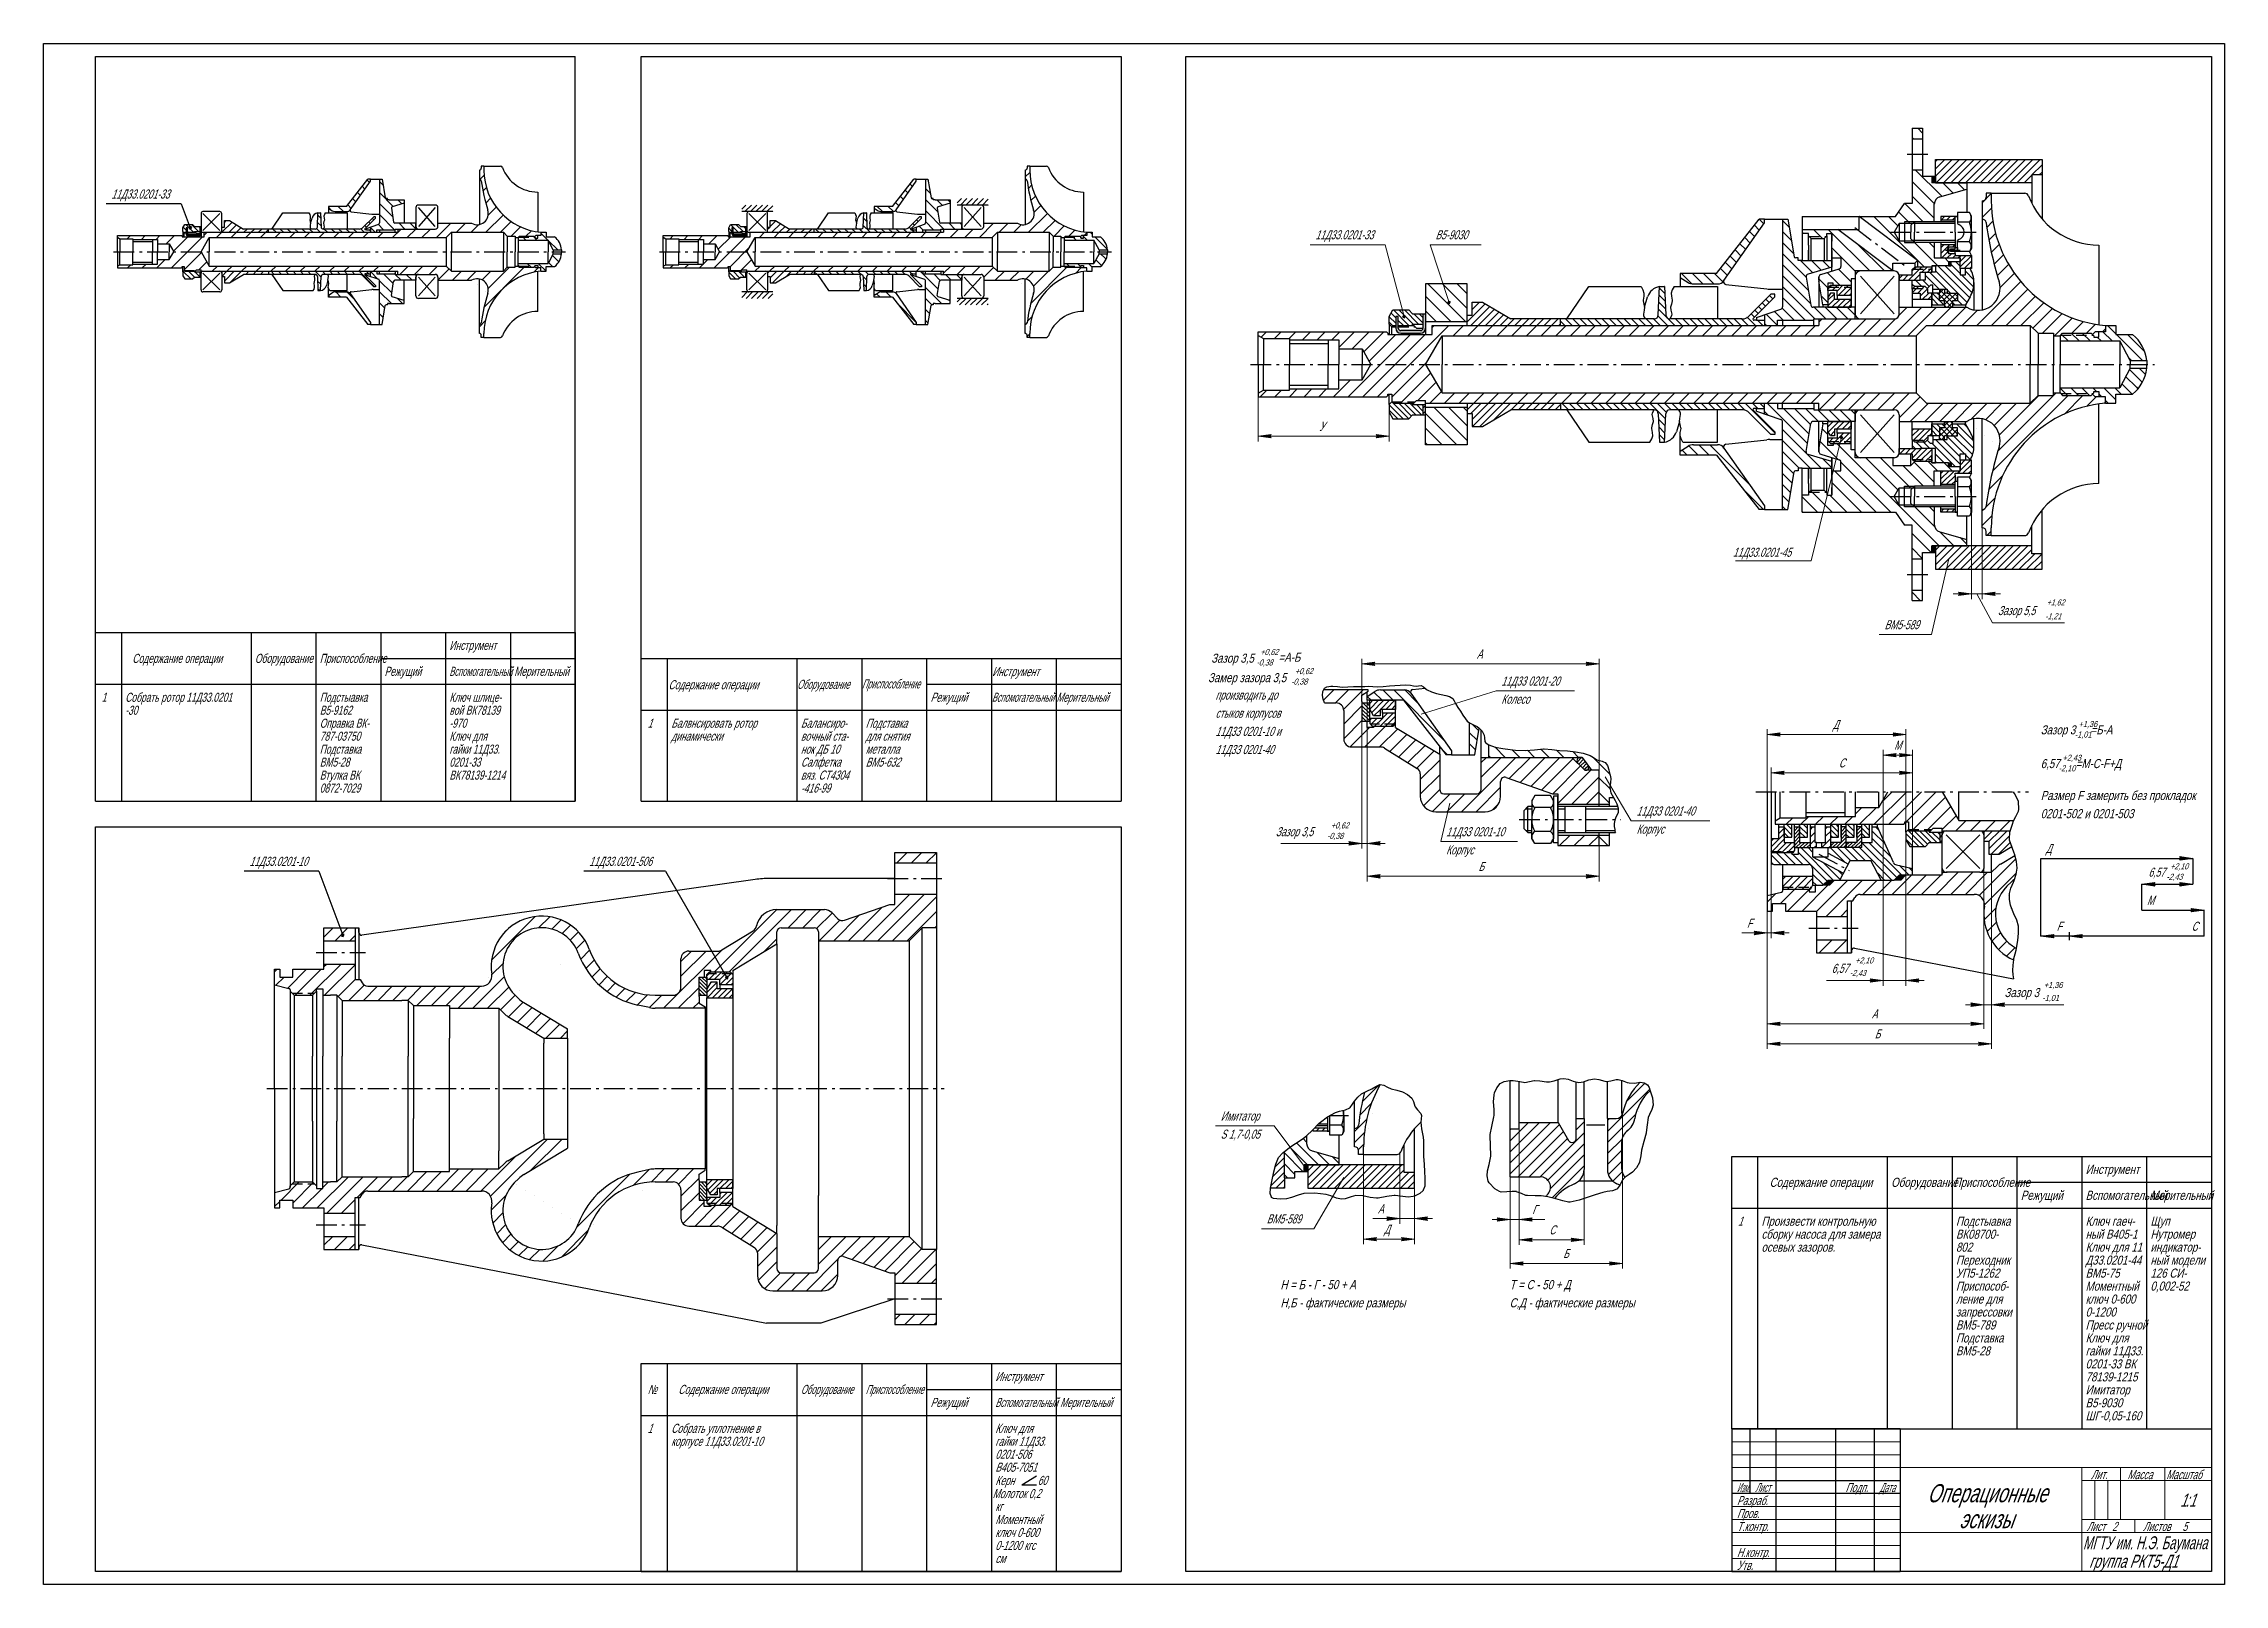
# Model space of a CAD drawing. Extents: x 0 to 841, y 0 to 594.
import ezdxf

# ---------------------------------------------------------------- set-up
doc = ezdxf.new("R2010")
doc.units = 0
doc.header["$MEASUREMENT"] = 0
for name, pattern in [('K5LT32768', [0]), ('K5LT_AXLED', [13, 8, -2, 1, -2]), ('K5LT_BASIC', [0]), ('K5LT_DASHED', [6, 4, -2]), ('K5LT_THIN', [0]), ('K5LT_THIN_INCLUDED_TO_HATCHING', [0])]:
    doc.linetypes.add(name, pattern=pattern)
doc.layers.add('LAYER0VIEW0', color=7, linetype='Continuous')
doc.layers.add('LAYER2VIEW0', color=7, linetype='Continuous')
doc.styles.add('K5_DIMSTYLE', font='win_eskd.shx', dxfattribs={"width": 0.7, "oblique": 15, "bigfont": 'b_eskd.shx'})
doc.styles.add('K5_TEXTSTYLE', font='win_eskd.shx', dxfattribs={"width": 0.7, "oblique": 15, "bigfont": 'b_eskd.shx'})
doc.styles.get("Standard").update_dxf_attribs({"font": 'cad2win.shx', "width": 0.8, "oblique": 15})
doc.dimstyles.new('K5_DIMSTYLE20', dxfattribs={"dimtxt": 3.5, "dimasz": 1, "dimexe": 2, "dimexo": 0, "dimgap": 1, "dimtad": 1, "dimtxsty": 'K5_DIMSTYLE', "dimblk1": 'K5_OUTSIDE', "dimblk2": 'K5_OUTSIDE', "dimsah": 1, "dimcen": 5, "dimdle": 5, "dimclrd": 7, "dimclre": 7, "dimclrt": 7, "dimadec": 0, "dimazin": 0, "dimtol": 1, "dimtp": 2.1, "dimtm": 2.43, "dimtfac": 0.666, "dimtmove": 0, "dimatfit": 3, "dimfxl": 0, "dimtvp": 1, "dimtolj": 1, "dimtzin": 0, "dimarcsym": 0})
pattern_1 = [(-45, (0, 0), (1.0606602, 1.0606602), [])]
pattern_2 = [(45, (0, 0), (-1.0606602, 1.0606602), [])]
pattern_3 = [(-45, (0, 0), (2.12132, 2.12132), [])]
pattern_4 = [(45, (0, 0), (-1.4142136, 1.4142136), [])]
pattern_5 = [(45, (0, 0), (-2.828427, 2.828427), [])]
pattern_6 = [(-45, (0, 0), (1.4142136, 1.4142136), [])]
pattern_7 = [(-45, (0, 0), (0.7071068, 0.7071068), [])]
pattern_8 = [(-45, (0, 0), (2.828427, 2.828427), [])]
pattern_9 = [(45, (0, 0), (-0.7071068, 0.7071068), [])]
pattern_10 = [(45, (0, 0), (-1.0606602, 1.0606602), []), (135, (0, 0), (-1.0606602, -1.0606602), [])]
pattern_11 = [(45, (0, 0), (-2.12132, 2.12132), [])]

msp = doc.modelspace()

# ---------------------------------------------------------------- texts
at = {"layer": 'LAYER0VIEW0', "color": 7, "lineweight": 0, "style": 'K5_TEXTSTYLE', "oblique": 20}
for s, height, width, p in [('11Д33.0201-33', 3.5, 0.7, (490.434, 518.546)), ('В5-9030', 3.5, 0.7, (536.742, 518.546)), ('У', 3.5, 0.7, (491.88, 444.706)), ('11Д33.0201-45', 3.5, 0.7, (651.43, 396.154)), ('+1,62', 2.3333, 0.7, (772.423, 377.388)), ('ВМ5-589', 3.5, 0.7, (709.933, 368.223)), ('Зазор 5,5', 3.5, 0.7, (753.608, 373.677)), ('-1,21', 2.3333, 0.7, (771.851, 372.079)), ('А', 3.5, 0.7, (552.702, 356.943)), ('11Д33 0201-20', 3.5, 0.7, (562.139, 346.505)), ('Колесо', 3.5, 0.7, (562.139, 339.51)), ('Д', 3.5, 0.7, (690.016, 329.771)), ('М', 3.5, 0.7, (713.619, 321.75)), ('С', 3.5, 0.7, (692.294, 314.945)), ('11Д33 0201-40', 3.5, 0.7, (614.288, 296.406)), ('Зазор 3,5', 3.5, 0.7, (475.154, 288.434)), ('-0,38', 2.3333, 0.7, (494.936, 287.4)), ('+0,62', 2.3333, 0.7, (496.403, 291.43)), ('11Д33 0201-10', 3.5, 0.7, (540.847, 288.414)), ('Корпус', 3.5, 0.7, (614.288, 289.411)), ('Корпус', 3.5, 0.7, (540.847, 281.419)), ('Б', 3.5, 0.7, (553.341, 275.054)), ('F', 3.5, 0.7, (656.884, 253.21)), ('6,57', 3.5, 0.7, (689.564, 235.74)), ('-2,43', 2.3333, 0.7, (696.486, 234.526)), ('+2,10', 2.3333, 0.7, (698.59, 239.375)), ('А', 3.5, 0.7, (705.016, 218.211)), ('Б', 3.5, 0.7, (706.155, 210.511)), ('Имитатор', 3.5, 0.7, (453.921, 178.813)), ('S 1,7-0,05', 3.5, 0.7, (453.921, 171.818)), ('А', 3.5, 0.7, (514.589, 143.069)), ('Г', 3.5, 0.7, (574.061, 142.788)), ('ВМ5-589', 3.5, 0.7, (471.649, 139.152)), ('Д', 3.5, 0.7, (516.954, 135.2)), ('С', 3.5, 0.7, (580.652, 134.919)), ('Б', 3.5, 0.7, (586.013, 125.82)), ('Лит.', 3.5, 0.7, (789.518, 40.577)), ('Масса', 3.5, 0.7, (803.597, 40.577)), ('Масштаб', 3.5, 0.684163, (818.581, 40.577)), ('Изм.', 3.5, 0.38971, (653, 35.577)), ('Разраб.', 3.5, 0.7, (653, 30.577)), ('Лист', 3.5, 0.460914, (660, 35.577)), ('Подп.', 3.5, 0.7, (694.851, 35.577)), ('Дата', 3.5, 0.460914, (708, 35.577)), ('Операционные', 7, 0.7, (726.393, 31.651)), ('1', 5, 0.7, (823.917, 29.967)), (':1', 5, 0.7, (826.033, 29.967)), ('Пров.', 3.5, 0.7, (653, 25.577)), ('эскизы', 7, 0.7, (738.709, 21.661)), ('Т.контр.', 3.5, 0.7, (653, 20.577)), (' Лист   2', 3.5, 0.7, (786.967, 20.577)), (' Листов     5', 3.5, 0.7, (808.679, 20.577)), ('Утв.', 3.5, 0.7, (653, 5.577)), ('Н.контр.', 3.5, 0.7, (653, 10.577)), ('группа РКТ5-Д1', 5, 0.7, (788.79, 6.399))]:
    msp.add_text(s, height=height, dxfattribs=dict(at, width=width)).set_placement(p)
at = {"layer": 'LAYER0VIEW0', "color": 7, "oblique": 15}
for s, height, width, p in [('Инструмент', 3.5, 0.7, (156.5, 360.25)), ('   Содержание операции', 3.5, 0.7, (31.5, 355.25)), ('Оборудование', 3.5, 0.7, (81.5, 355.25)), ('Приспособление', 3.5, 0.7, (106.5, 355.25)), ('Режущий', 3.5, 0.7, (131.5, 350.25)), ('Вспомогательный', 3.5, 0.6, (156.5, 350.25)), ('Мерительный', 3.5, 0.7, (181.5, 350.25)), ('Зазор 3,5', 3.5, 0.8, (450.275, 355.318)), ('=А-Б', 3.5, 0.8, (476.259, 355.672)), ('Замер зазора 3,5', 3.5, 0.8, (449.078, 347.809)), (' 1', 3.5, 0.7, (21.5, 340.25)), ('-30', 3.5, 0.7, (31.5, 335.25)), ('Собрать ротор 11Д33.0201', 3.5, 0.7, (31.5, 340.25)), ('Подстыавка', 3.5, 0.7, (106.5, 340.25)), ('В5-9162', 3.5, 0.7, (106.5, 335.25)), ('вой ВК78139', 3.5, 0.7, (156.5, 335.25)), ('Ключ шлице-', 3.5, 0.7, (156.5, 340.25)), ('Оправка ВК-', 3.5, 0.7, (106.5, 330.25)), ('787-03750', 3.5, 0.7, (106.5, 325.25)), ('Ключ для ', 3.5, 0.7, (156.5, 325.25)), ('-970', 3.5, 0.7, (156.5, 330.25)), ('Зазор 3', 3.5, 0.8, (770.181, 327.697)), ('-1,01', 2.3333, 0.8, (783.307, 326.483)), ('+1,36', 2.3333, 0.8, (784.774, 330.513)), ('=Б-А', 3.5, 0.8, (789.415, 327.697)), ('Подставка', 3.5, 0.7, (106.5, 320.25)), ('гайки 11Д33.', 3.5, 0.7, (156.5, 320.25)), ('+2,43', 2.3333, 0.8, (778.569, 317.507)), ('ВМ5-28', 3.5, 0.7, (106.5, 315.25)), ('Втулка ВК', 3.5, 0.7, (106.5, 310.25)), ('ВК78139-1214', 3.5, 0.7, (156.5, 310.25)), ('0201-33 ', 3.5, 0.7, (156.5, 315.25)), ('6,57', 3.5, 0.8, (770.181, 314.691)), ('-2,10', 2.3333, 0.8, (777.103, 313.477)), ('=M-С-F+Д', 3.5, 0.8, (783.704, 314.691)), ('0872-7029', 3.5, 0.7, (106.5, 305.25)), ('Размер F замерить без прокладок', 3.5, 0.8, (770.181, 302.387)), ('0201-502 и 0201-503', 3.5, 0.8, (770.181, 295.387)), ('Инструмент', 3.5, 0.8, (787.5, 158.25)), ('   Содержание операции', 3.5, 0.8, (662.5, 153.25)), ('Оборудование', 3.5, 0.8, (712.5, 153.25)), ('Приспособление', 3.5, 0.8, (736.63, 153.25)), ('Режущий', 3.5, 0.8, (762.5, 148.25)), ('Вспомогательный', 3.5, 0.8, (787.5, 148.25)), ('Мерительный', 3.5, 0.8, (812.5, 148.25)), ('Произвести контрольную', 3.5, 0.8, (662.5, 138.25)), ('сборку насоса для замера', 3.5, 0.8, (662.5, 133.25)), ('Подстыавка', 3.5, 0.8, (737.5, 138.25)), ('ВК08700-', 3.5, 0.8, (737.5, 133.25)), ('ный В405-1', 3.5, 0.8, (787.5, 133.25)), ('Ключ гаеч-', 3.5, 0.8, (787.5, 138.25)), ('Щуп', 3.5, 0.8, (812.5, 138.25)), ('Нутромер', 3.5, 0.8, (812.5, 133.25)), ('осевых зазоров.', 3.5, 0.8, (662.5, 128.25)), ('802', 3.5, 0.8, (737.5, 128.25)), ('Переходник', 3.5, 0.8, (737.5, 123.25)), ('Д33.0201-44', 3.5, 0.8, (787.5, 123.25)), ('Ключ для 11', 3.5, 0.8, (787.5, 128.25)), ('индикатор-', 3.5, 0.8, (812.5, 128.25)), ('ный модели', 3.5, 0.8, (812.5, 123.25)), ('УП5-1262', 3.5, 0.8, (737.5, 118.25)), ('ВМ5-75', 3.5, 0.8, (787.5, 118.25)), ('126 СИ-', 3.5, 0.8, (812.5, 118.25)), ('Н = Б - Г - 50 + А', 3.5, 0.8, (477.002, 113.802)), ('Н,Б - фактические размеры', 3.5, 0.8, (477.002, 106.802)), ('С,Д - фактические размеры', 3.5, 0.8, (565.351, 106.802)), ('Т = С - 50 + Д', 3.5, 0.8, (565.351, 113.802)), ('ление для', 3.5, 0.8, (737.5, 108.25)), ('Приспособ-', 3.5, 0.8, (737.5, 113.25)), ('ключ 0-600', 3.5, 0.8, (787.5, 108.25)), ('Моментный ', 3.5, 0.8, (787.5, 113.25)), ('0,002-52', 3.5, 0.8, (812.5, 113.25)), ('запрессовки', 3.5, 0.8, (737.5, 103.25)), ('ВМ5-789', 3.5, 0.8, (737.5, 98.25)), ('Пресс ручной', 3.5, 0.8, (787.5, 98.25)), ('0-1200', 3.5, 0.8, (787.5, 103.25)), ('Подставка', 3.5, 0.8, (737.5, 93.25)), ('Ключ для', 3.5, 0.8, (787.5, 93.25)), ('ВМ5-28', 3.5, 0.8, (737.5, 88.25)), ('гайки 11Д33.', 3.5, 0.8, (787.5, 88.25)), ('0201-33 ВК', 3.5, 0.8, (787.5, 83.25)), ('Имитатор', 3.5, 0.8, (787.5, 73.25)), ('78139-1215', 3.5, 0.8, (787.5, 78.25)), ('В5-9030', 3.5, 0.8, (787.5, 68.25)), ('ШГ-0,05-160', 3.5, 0.8, (787.5, 63.25))]:
    msp.add_text(s, height=height, dxfattribs=dict(at, width=width)).set_placement(p)
at = {"layer": 'LAYER0VIEW0', "color": 7, "style": 'K5_TEXTSTYLE', "oblique": 20}
for s, height, width, p in [('Инструмент', 3.5, 0.7, (365.765, 350.147)), ('-0,38', 2.3333, 0.7, (467.733, 354.254)), ('+0,62', 2.3333, 0.7, (469.2, 358.284)), ('+0,62', 2.3333, 0.7, (482.535, 350.924)), ('   Содержание операции', 3.5, 0.7, (238.194, 345.092)), ('Оборудование', 3.5, 0.63, (290.573, 345.25)), ('Приспособление', 3.5, 0.56, (315.573, 345.408)), ('-0,38', 2.3333, 0.7, (481.068, 346.894)), ('Режущий', 3.5, 0.7, (342, 340.25)), ('Вспомогательный', 3.5, 0.49, (365.662, 340.25)), ('Мерительный', 3.5, 0.665, (390.559, 340.25)), ('производить до', 3.5, 0.7, (451.921, 341.108)), ('стыков корпусов', 3.5, 0.7, (451.921, 334.108)), (' 1', 3.5, 0.7, (232, 330.25)), ('Балвнсировать ротор', 3.5, 0.7, (242, 330.25)), ('вочный ста-', 3.5, 0.7, (292, 325.25)), ('Балансиро-', 3.5, 0.7, (292, 330.25)), ('Подставка', 3.5, 0.7, (317, 330.25)), ('11Д33 0201-10 и', 3.5, 0.7, (451.921, 327.108)), ('динамически', 3.5, 0.7, (242, 325.25)), ('нок ДБ 10', 3.5, 0.7, (292, 320.25)), ('для снятия', 3.5, 0.7, (317, 325.25)), ('металла', 3.5, 0.7, (317, 320.25)), ('11Д33 0201-40', 3.5, 0.7, (451.921, 320.108)), ('вяз. СТ4304', 3.5, 0.7, (292, 310.25)), ('Салфетка ', 3.5, 0.7, (292, 315.25)), ('ВМ5-632', 3.5, 0.7, (317, 315.25)), ('-416-99', 3.5, 0.7, (292, 305.25)), (' 1', 3.5, 0.7, (652.5, 138.25)), (' №', 3.5, 0.7, (232, 73.412)), ('   Содержание операции', 3.5, 0.7, (242, 73.412)), ('Оборудование', 3.5, 0.63, (292, 73.412)), ('Приспособление', 3.5, 0.56, (317, 73.412)), ('Инструмент', 3.5, 0.7, (367, 78.412)), ('Режущий', 3.5, 0.7, (342, 68.412)), ('Вспомогательный', 3.5, 0.49, (367, 68.412)), ('Мерительный', 3.5, 0.665, (392, 68.412)), (' 1', 3.5, 0.7, (232, 58.412)), ('Собрать уплотнение в ', 3.5, 0.7, (242, 58.412)), ('Ключ для ', 3.5, 0.7, (367, 58.412)), ('корпусе 11Д33.0201-10', 3.5, 0.7, (242, 53.412)), ('гайки 11Д33.', 3.5, 0.7, (367, 53.412)), ('0201-506', 3.5, 0.7, (367, 48.412)), ('В405-7051', 3.5, 0.7, (367, 43.412)), ('Молоток 0,2', 3.5, 0.7, (365.959, 33.25)), ('Керн', 3.5, 0.7, (367, 38.282)), ('60', 3.5, 0.7, (383.339, 38.347)), ('кг', 3.5, 0.7, (367, 28.25)), ('Моментный', 3.5, 0.7, (367, 23.25)), ('ключ 0-600', 3.5, 0.7, (367, 18.25)), ('см', 3.5, 0.7, (367, 8.25)), ('0-1200 кгс', 3.5, 0.7, (367, 13.25))]:
    msp.add_text(s, height=height, dxfattribs=dict(at, width=width)).set_placement(p)
at = {"layer": 'LAYER0VIEW0', "color": 7, "lineweight": 0, "oblique": 15}
for s, height, width, p in [('Зазор 3', 3.5, 0.8, (756.204, 226.415)), ('-1,01', 2.3333, 0.8, (770.759, 224.916)), ('+1,36', 2.3333, 0.8, (771.369, 229.897)), ('МГТУ им. Н.Э. Баумана', 5, 0.65, (786.5, 13.535))]:
    msp.add_text(s, height=height, dxfattribs=dict(at, width=width)).set_placement(p)

# ---------------------------------------------------------------- blocks, each defined once
blk = doc.blocks.new('*D18')
at = {"layer": 'LAYER0VIEW0'}
for points in [[(0, 0), (5, 0.66), (4.5, 0)], [(5, -0.66), (4.5, 0), (0, 0)], [(19.71, 0), (14.71, 0.66), (15.21, 0)], [(14.71, -0.66), (19.71, 0), (15.21, 0)]]:
    blk.add_hatch(color=7, dxfattribs=at).paths.add_polyline_path(points)
at = {"layer": 'LAYER0VIEW0', "color": 7, "linetype": 'K5LT32768'}
for p, q in [((0, 0), (5, 0.66)), ((5, -0.66), (0, 0)), ((5, 0.66), (4.5, 0)), ((4.5, 0), (5, -0.66)), ((15.21, 0), (14.71, 0.66)), ((14.71, 0.66), (19.71, 0)), ((19.71, 0), (14.71, -0.66)), ((14.71, -0.66), (15.21, 0))]:
    blk.add_line(p, q, dxfattribs=at)
at = {"layer": 'LAYER0VIEW0', "color": 7, "linetype": 'K5LT_THIN'}
blk.add_line((0, 0), (19.71, 0), dxfattribs=at)
at = {"layer": 'LAYER0VIEW0', "color": 7, "style": 'K5_TEXTSTYLE', "oblique": 20, "width": 0.7}
for s, height, p in [('6,57', 3.5, (2.56, 2.93)), ('-2,43', 2.333, (9.48, 1.72)), ('+2,10', 2.333, (10.95, 5.75))]:
    blk.add_text(s, height=height, dxfattribs=at).set_placement(p)
blk = doc.blocks.new('K5_OUTSIDE')
for points in [[(0, 0), (-5, 0.66), (-4.5, 0)], [(-5, -0.66), (0, 0), (-4.5, 0)]]:
    blk.add_hatch(color=7).paths.add_polyline_path(points)
at = {"color": 7, "linetype": 'K5LT_THIN'}
for p, q in [((0, 0), (-7, 0)), ((0, 0), (-5, 0.66)), ((-5, 0.66), (-4.5, 0)), ((-4.5, 0), (-5, -0.66)), ((-5, -0.66), (0, 0))]:
    blk.add_line(p, q, dxfattribs=at)
blk = doc.blocks.new('*L19')
at = {"layer": 'LAYER0VIEW0'}
for points in [[(0, 0), (-5, 0.66), (-4.5, 0)], [(-5, -0.66), (0, 0), (-4.5, 0)]]:
    blk.add_hatch(color=7, dxfattribs=at).paths.add_polyline_path(points)
at = {"layer": 'LAYER0VIEW0', "color": 7, "linetype": 'K5LT_THIN'}
for q in [(0, 0), (-16.38, 0)]:
    blk.add_line((-24.04, 0), q, dxfattribs=at)
at = {"layer": 'LAYER0VIEW0', "color": 7, "linetype": 'K5LT32768'}
for p, q in [((-4.5, 0), (-5, 0.66)), ((-5, 0.66), (0, 0)), ((0, 0), (-5, -0.66)), ((-5, -0.66), (-4.5, 0))]:
    blk.add_line(p, q, dxfattribs=at)
at = {"layer": 'LAYER0VIEW0', "color": 7, "style": 'K5_TEXTSTYLE', "oblique": 20, "width": 0.7}
blk.add_text('M', height=3.5, dxfattribs=at).set_placement((-22.04, 2.07))
blk = doc.blocks.new('*L20')
at = {"layer": 'LAYER0VIEW0'}
for points in [[(0, 0), (5, 0.66), (4.5, 0)], [(5, -0.66), (4.5, 0), (0, 0)]]:
    blk.add_hatch(color=7, dxfattribs=at).paths.add_polyline_path(points)
at = {"layer": 'LAYER0VIEW0', "color": 7, "linetype": 'K5LT32768'}
for p, q in [((0, 0), (5, 0.66)), ((5, -0.66), (0, 0)), ((5, 0.66), (4.5, 0)), ((4.5, 0), (5, -0.66))]:
    blk.add_line(p, q, dxfattribs=at)
at = {"layer": 'LAYER0VIEW0', "color": 7, "linetype": 'K5LT_THIN'}
for q in [(0, 0), (45.21, 0)]:
    blk.add_line((52.03, 0), q, dxfattribs=at)
at = {"layer": 'LAYER0VIEW0', "color": 7, "style": 'K5_TEXTSTYLE', "oblique": 20, "width": 0.7}
blk.add_text('C', height=3.5, dxfattribs=at).set_placement((47.21, 2.07))
blk = doc.blocks.new('*L21')
at = {"layer": 'LAYER0VIEW0'}
for points in [[(0, 0), (5, 0.66), (4.5, 0)], [(5, -0.66), (4.5, 0), (0, 0)]]:
    blk.add_hatch(color=7, dxfattribs=at).paths.add_polyline_path(points)
at = {"layer": 'LAYER0VIEW0', "color": 7, "linetype": 'K5LT32768'}
for p, q in [((0, 0), (5, 0.66)), ((5, -0.66), (0, 0)), ((5, 0.66), (4.5, 0)), ((4.5, 0), (5, -0.66))]:
    blk.add_line(p, q, dxfattribs=at)
at = {"layer": 'LAYER0VIEW0', "color": 7, "linetype": 'K5LT_THIN'}
for q in [(0, 0), (4.13, 0)]:
    blk.add_line((10.95, 0), q, dxfattribs=at)
at = {"layer": 'LAYER0VIEW0', "color": 7, "style": 'K5_TEXTSTYLE', "oblique": 20, "width": 0.7}
blk.add_text('F', height=3.5, dxfattribs=at).set_placement((6.13, 2.07))
blk = doc.blocks.new('*L22')
at = {"layer": 'LAYER0VIEW0'}
for points in [[(0, 0), (-5, 0.66), (-4.5, 0)], [(-5, -0.66), (0, 0), (-4.5, 0)]]:
    blk.add_hatch(color=7, dxfattribs=at).paths.add_polyline_path(points)
at = {"layer": 'LAYER0VIEW0', "color": 7, "linetype": 'K5LT_THIN'}
for q in [(0, 0), (-51.28, 0)]:
    blk.add_line((-58.66, 0), q, dxfattribs=at)
at = {"layer": 'LAYER0VIEW0', "color": 7, "linetype": 'K5LT32768'}
for p, q in [((-4.5, 0), (-5, 0.66)), ((-5, 0.66), (0, 0)), ((0, 0), (-5, -0.66)), ((-5, -0.66), (-4.5, 0))]:
    blk.add_line(p, q, dxfattribs=at)
at = {"layer": 'LAYER0VIEW0', "color": 7, "style": 'K5_TEXTSTYLE', "oblique": 20, "width": 0.7}
blk.add_text('Д', height=3.5, dxfattribs=at).set_placement((-56.66, 2.07))
blk = doc.blocks.new('*L32')
at = {"layer": 'LAYER0VIEW0', "color": 7, "linetype": 'K5LT_THIN'}
for p, q in [((-3.4, 8.93), (-32.35, 8.93)), ((-3.4, 8.93), (0.11, -0.28)), ((-0.11, 0.28), (-0.45, -0.49)), ((0, 0), (-0.17, -0.39)), ((0, 0), (-0.11, 0.28)), ((0.67, -0.07), (-0.11, 0.28)), ((0.39, -0.17), (0, 0)), ((-0.45, -0.49), (0.32, -0.84)), ((-0.17, -0.39), (0.21, -0.56)), ((0.21, -0.56), (0.39, -0.17)), ((0.32, -0.84), (0.67, -0.07))]:
    blk.add_line(p, q, dxfattribs=at)
at = {"layer": 'LAYER0VIEW0', "color": 7, "style": 'K5_TEXTSTYLE', "oblique": 20, "width": 0.7}
blk.add_text('11Д33.0201-33', height=3.5, dxfattribs=at).set_placement((-30.35, 11))
blk = doc.blocks.new('*L37')
at = {"layer": 'LAYER0VIEW0', "color": 7, "linetype": 'K5LT_THIN'}
for p, q in [((-23.5, 40.66), (-54.96, 40.66)), ((-23.5, 40.66), (0.15, -0.26)), ((-0.15, 0.26), (-0.37, -0.56)), ((0, 0), (-0.15, 0.26)), ((0.67, 0.04), (-0.15, 0.26)), ((0, 0), (-0.11, -0.41)), ((0.41, -0.11), (0, 0)), ((0.45, -0.78), (0.67, 0.04)), ((-0.37, -0.56), (0.45, -0.78)), ((-0.11, -0.41), (0.3, -0.52)), ((0.3, -0.52), (0.41, -0.11))]:
    blk.add_line(p, q, dxfattribs=at)
at = {"layer": 'LAYER0VIEW0', "color": 7, "style": 'K5_TEXTSTYLE', "oblique": 20, "width": 0.7}
blk.add_text('11Д33.0201-506', height=3.5, dxfattribs=at).set_placement((-52.96, 42.73))
blk = doc.blocks.new('*L38')
at = {"layer": 'LAYER0VIEW0', "color": 7, "linetype": 'K5LT_THIN'}
for p, q in [((-9.08, 24.35), (-37.85, 24.35)), ((-9.08, 24.35), (0.1, -0.28)), ((-0.1, 0.28), (-0.46, -0.49)), ((0, 0), (-0.18, -0.39)), ((0, 0), (-0.1, 0.28)), ((0.67, -0.07), (-0.1, 0.28)), ((-0.46, -0.49), (0.31, -0.84)), ((-0.18, -0.39), (0.21, -0.56)), ((0.39, -0.18), (0, 0)), ((0.21, -0.56), (0.39, -0.18)), ((0.31, -0.84), (0.67, -0.07))]:
    blk.add_line(p, q, dxfattribs=at)
at = {"layer": 'LAYER0VIEW0', "color": 7, "style": 'K5_TEXTSTYLE', "oblique": 20, "width": 0.7}
blk.add_text('11Д33.0201-10', height=3.5, dxfattribs=at).set_placement((-35.85, 26.43))
blk = doc.blocks.new('*U57')
at = {"layer": 'LAYER0VIEW0', "color": 5, "linetype": 'K5LT_BASIC'}
for p, q in [((-8, 23), (-8, 16.5)), ((-0.75, 23.75), (-7.25, 23.75)), ((0, 16.5), (0, 23)), ((-7.25, 15.75), (-0.75, 15.75)), ((-8, -6.5), (-8, 0)), ((-7.25, 0.75), (-0.75, 0.75)), ((0, 0), (0, -6.5)), ((-0.75, -7.25), (-7.25, -7.25))]:
    blk.add_line(p, q, dxfattribs=at)
at = {"layer": 'LAYER0VIEW0', "color": 7, "linetype": 'K5LT_THIN'}
for p, q in [((-0.75, 16.5), (-7.25, 23)), ((-0.75, 23), (-7.25, 16.5)), ((-0.75, 0), (-7.25, -6.5)), ((-0.75, -6.5), (-7.25, 0))]:
    blk.add_line(p, q, dxfattribs=at)
at = {"layer": 'LAYER0VIEW0', "color": 5, "linetype": 'K5LT_BASIC'}
for centre, start, end in [((-7.25, 23), 90, 180), ((-0.75, 23), 0, 90), ((-7.25, 16.5), 180, 270), ((-0.75, 16.5), 270, 0), ((-7.25, 0), 90, 180), ((-0.75, 0), 0, 90), ((-7.25, -6.5), 180, 270), ((-0.75, -6.5), 270, 0)]:
    blk.add_arc(centre, 0.75, start, end, dxfattribs=at)
blk = doc.blocks.new('*U58')
at = {"layer": 'LAYER0VIEW0', "color": 5, "linetype": 'K5LT_BASIC'}
for p, q in [((-8.5, 26.75), (-8.5, 19.5)), ((-1, 27.75), (-7.5, 27.75)), ((0, 19.5), (0, 26.75)), ((-7.5, 18.5), (-1, 18.5)), ((-8.5, -7.25), (-8.5, 0)), ((-7.5, 1), (-1, 1)), ((0, 0), (0, -7.25)), ((-1, -8.25), (-7.5, -8.25))]:
    blk.add_line(p, q, dxfattribs=at)
at = {"layer": 'LAYER0VIEW0', "color": 7, "linetype": 'K5LT_THIN'}
for p, q in [((-1, 19.5), (-7.5, 26.75)), ((-1, 26.75), (-7.5, 19.5)), ((-1, 0), (-7.5, -7.25)), ((-1, -7.25), (-7.5, 0))]:
    blk.add_line(p, q, dxfattribs=at)
at = {"layer": 'LAYER0VIEW0', "color": 5, "linetype": 'K5LT_BASIC'}
for centre, start, end in [((-7.5, 26.75), 90, 180), ((-1, 26.75), 0, 90), ((-7.5, 19.5), 180, 270), ((-1, 19.5), 270, 0), ((-7.5, 0), 90, 180), ((-1, 0), 0, 90), ((-7.5, -7.25), 180, 270), ((-1, -7.25), 270, 0)]:
    blk.add_arc(centre, 1, start, end, dxfattribs=at)
blk = doc.blocks.new('*U59')
at = {"layer": 'LAYER0VIEW0', "color": 5, "linetype": 'K5LT_BASIC'}
for p, q in [((-8, 23), (-8, 16.5)), ((-0.75, 23.75), (-7.25, 23.75)), ((0, 16.5), (0, 23)), ((-7.25, 15.75), (-0.75, 15.75)), ((-8, -6.5), (-8, 0)), ((-7.25, 0.75), (-0.75, 0.75)), ((0, 0), (0, -6.5)), ((-0.75, -7.25), (-7.25, -7.25))]:
    blk.add_line(p, q, dxfattribs=at)
at = {"layer": 'LAYER0VIEW0', "color": 7, "linetype": 'K5LT_THIN'}
for p, q in [((-0.75, 16.5), (-7.25, 23)), ((-0.75, 23), (-7.25, 16.5)), ((-0.75, 0), (-7.25, -6.5)), ((-0.75, -6.5), (-7.25, 0))]:
    blk.add_line(p, q, dxfattribs=at)
at = {"layer": 'LAYER0VIEW0', "color": 5, "linetype": 'K5LT_BASIC'}
for centre, start, end in [((-7.25, 23), 90, 180), ((-0.75, 23), 0, 90), ((-7.25, 16.5), 180, 270), ((-0.75, 16.5), 270, 0), ((-7.25, 0), 90, 180), ((-0.75, 0), 0, 90), ((-7.25, -6.5), 180, 270), ((-0.75, -6.5), 270, 0)]:
    blk.add_arc(centre, 0.75, start, end, dxfattribs=at)
blk = doc.blocks.new('*U60')
at = {"layer": 'LAYER0VIEW0', "color": 5, "linetype": 'K5LT_BASIC'}
for p, q in [((-8.5, 26.75), (-8.5, 19.5)), ((-1, 27.75), (-7.5, 27.75)), ((0, 19.5), (0, 26.75)), ((-7.5, 18.5), (-1, 18.5)), ((-8.5, -7.25), (-8.5, 0)), ((-7.5, 1), (-1, 1)), ((0, 0), (0, -7.25)), ((-1, -8.25), (-7.5, -8.25))]:
    blk.add_line(p, q, dxfattribs=at)
at = {"layer": 'LAYER0VIEW0', "color": 7, "linetype": 'K5LT_THIN'}
for p, q in [((-1, 19.5), (-7.5, 26.75)), ((-1, 26.75), (-7.5, 19.5)), ((-1, 0), (-7.5, -7.25)), ((-1, -7.25), (-7.5, 0))]:
    blk.add_line(p, q, dxfattribs=at)
at = {"layer": 'LAYER0VIEW0', "color": 5, "linetype": 'K5LT_BASIC'}
for centre, start, end in [((-7.5, 26.75), 90, 180), ((-1, 26.75), 0, 90), ((-7.5, 19.5), 180, 270), ((-1, 19.5), 270, 0), ((-7.5, 0), 90, 180), ((-1, 0), 0, 90), ((-7.5, -7.25), 180, 270), ((-1, -7.25), 270, 0)]:
    blk.add_arc(centre, 1, start, end, dxfattribs=at)
blk = doc.blocks.new('*U61')
at = {"layer": 'LAYER0VIEW0', "color": 5, "linetype": 'K5LT_BASIC'}
for p, q in [((0, 9), (-1.6, 9)), ((-1.6, 9), (-1.6, 0)), ((0, 0), (0, 9)), ((-1.6, -9), (-1.6, 0)), ((0, 0), (0, -9)), ((0, -9), (-1.6, -9))]:
    blk.add_line(p, q, dxfattribs=at)
blk = doc.blocks.new('*U62')
at = {"layer": 'LAYER0VIEW0', "color": 5, "linetype": 'K5LT_BASIC'}
for p, q in [((-7.25, 9.24), (-8.4, 7.25)), ((-1.15, 9.24), (-7.25, 9.24)), ((0, 7.25), (-1.15, 9.24)), ((-8.4, 7.25), (-8.4, 0)), ((-8.4, -7.25), (-8.4, 0)), ((-1.15, 4.62), (-7.25, 4.62)), ((0, 0), (0, 7.25)), ((0, 0), (0, -7.25)), ((-7.25, -9.24), (-8.4, -7.25)), ((-1.15, -4.62), (-7.25, -4.62)), ((0, -7.25), (-1.15, -9.24)), ((-1.15, -9.24), (-7.25, -9.24))]:
    blk.add_line(p, q, dxfattribs=at)
for centre, radius, start, end in [((-6.02, 6.67), 2.4, 139.00799, 238.98055), ((1.47, 0), 9.87, 152.09469, 180), ((1.47, 0), 9.87, 180, 207.90531), ((-2.38, 6.67), 2.4, 301.01945, 40.99201), ((-9.87, 0), 9.87, 0, 27.90531), ((-9.87, 0), 9.87, 332.09469, 0), ((-6.02, -6.67), 2.4, 121.01945, 220.99201), ((-2.38, -6.67), 2.4, 319.00799, 58.98055)]:
    blk.add_arc(centre, radius, start, end, dxfattribs=at)
blk = doc.blocks.new('*U63')
at = {"layer": 'LAYER0VIEW0', "color": 5, "linetype": 'K5LT_BASIC'}
for p, q in [((1.6, 1.6), (0, 0)), ((0, 0), (0, -6.8)), ((1.6, -8.4), (1.6, 1.6)), ((3.1, 1.6), (1.6, 1.6)), ((36.24, 1.6), (13.1, 1.6)), ((16, -8.4), (16, 1.6)), ((24, -8.4), (24, 1.6)), ((0, -6.8), (1.6, -8.4)), ((1.6, -8.4), (3.1, -8.4)), ((13.1, -8.4), (35.38, -8.4))]:
    blk.add_line(p, q, dxfattribs=at)
at = {"layer": 'LAYER0VIEW0', "color": 7, "linetype": 'K5LT_THIN'}
for p, q in [((0.79, 0.79), (3.1, 0.79)), ((13.1, 0.79), (16, 0.79)), ((24, 0.79), (36.42, 0.79)), ((0.79, -7.59), (3.1, -7.59)), ((13.1, -7.59), (16, -7.59)), ((24, -7.59), (35.15, -7.59))]:
    blk.add_line(p, q, dxfattribs=at)
blk = doc.blocks.new('*U64')
at = {"layer": 'LAYER0VIEW0', "color": 5, "linetype": 'K5LT_BASIC'}
for p, q in [((-21.9, 4), (-23.3, 2.6)), ((-23.3, 2.6), (-23.3, 0)), ((-23.3, -2.6), (-23.3, 0)), ((-6.3, 4), (-21.9, 4)), ((-21.9, 4), (-21.9, 0)), ((-21.9, -4), (-21.9, 0)), ((-0.77, 7.51), (-5.3, 7.51)), ((-5.3, 7.51), (-5.3, 3.46)), ((-0.77, 3.75), (-5.3, 3.75)), ((0, 6.18), (-0.77, 7.51)), ((0, 0), (0, 6.18)), ((0, 0), (0, -6.18)), ((-21.9, -4), (-23.3, -2.6)), ((-6.3, -4), (-21.9, -4)), ((-5.3, -7.51), (-5.3, -3.32)), ((-0.77, -3.75), (-5.3, -3.75)), ((-0.77, -7.51), (-5.3, -7.51)), ((0, -6.18), (-0.77, -7.51))]:
    blk.add_line(p, q, dxfattribs=at)
at = {"layer": 'LAYER0VIEW0', "color": 7, "linetype": 'K5LT_THIN'}
for p, q in [((-6.3, 3.32), (-22.57, 3.32)), ((-6.3, -3.32), (-22.57, -3.32))]:
    blk.add_line(p, q, dxfattribs=at)
at = {"layer": 'LAYER0VIEW0', "color": 5, "linetype": 'K5LT_BASIC'}
for centre, radius, start, end in [((-2.43, 5.53), 2.43, 313.04821, 32.769), ((-9.55, 0), 9.55, 0, 23.13732), ((-9.55, 0), 9.55, 336.86268, 0), ((-2.43, -5.53), 2.43, 327.231, 46.95179)]:
    blk.add_arc(centre, radius, start, end, dxfattribs=at)
blk = doc.blocks.new('*U65')
at = {"layer": 'LAYER0VIEW0', "color": 5, "linetype": 'K5LT_BASIC'}
for p, q in [((-21.9, 4), (-23.3, 2.6)), ((-23.3, 2.6), (-23.3, 0)), ((-23.3, -2.6), (-23.3, 0)), ((-6.3, 4), (-21.9, 4)), ((-21.9, 4), (-21.9, 0)), ((-21.9, -4), (-21.9, 0)), ((-0.77, 7.51), (-5.3, 7.51)), ((-5.3, 7.51), (-5.3, 0)), ((-0.77, 3.75), (-5.3, 3.75)), ((-5.3, -7.51), (-5.3, 0)), ((0, 6.18), (-0.77, 7.51)), ((0, 0), (0, 6.18)), ((0, 0), (0, -6.18)), ((-21.9, -4), (-23.3, -2.6)), ((-6.3, -4), (-21.9, -4)), ((-0.77, -3.75), (-5.3, -3.75)), ((-0.77, -7.51), (-5.3, -7.51)), ((0, -6.18), (-0.77, -7.51))]:
    blk.add_line(p, q, dxfattribs=at)
at = {"layer": 'LAYER0VIEW0', "color": 7, "linetype": 'K5LT_THIN'}
for p, q in [((-6.3, 3.32), (-22.57, 3.32)), ((-6.3, -3.32), (-22.57, -3.32))]:
    blk.add_line(p, q, dxfattribs=at)
at = {"layer": 'LAYER0VIEW0', "color": 5, "linetype": 'K5LT_BASIC'}
for centre, radius, start, end in [((-2.43, 5.53), 2.43, 313.04821, 32.769), ((-9.55, 0), 9.55, 0, 23.13732), ((-9.55, 0), 9.55, 336.86268, 0), ((-2.43, -5.53), 2.43, 327.231, 46.95179)]:
    blk.add_arc(centre, radius, start, end, dxfattribs=at)
blk = doc.blocks.new('*U66')
at = {"layer": 'LAYER0VIEW0', "color": 5, "linetype": 'K5LT_BASIC'}
for p, q in [((-17, 53.5), (-17, 39)), ((-2, 55.5), (-15, 55.5)), ((0, 39), (0, 53.5)), ((-15, 37), (-2, 37)), ((-17, -14.5), (-17, 0)), ((-15, 2), (-2, 2)), ((0, 0), (0, -14.5)), ((-2, -16.5), (-15, -16.5))]:
    blk.add_line(p, q, dxfattribs=at)
at = {"layer": 'LAYER0VIEW0', "color": 7, "linetype": 'K5LT_THIN'}
for p, q in [((-2, 39), (-15, 53.5)), ((-2, 53.5), (-15, 39)), ((-2, 0), (-15, -14.5)), ((-2, -14.5), (-15, 0))]:
    blk.add_line(p, q, dxfattribs=at)
at = {"layer": 'LAYER0VIEW0', "color": 5, "linetype": 'K5LT_BASIC'}
for centre, start, end in [((-15, 53.5), 90, 180), ((-2, 53.5), 0, 90), ((-15, 39), 180, 270), ((-2, 39), 270, 0), ((-15, 0), 90, 180), ((-2, 0), 0, 90), ((-15, -14.5), 180, 270), ((-2, -14.5), 270, 0)]:
    blk.add_arc(centre, 2, start, end, dxfattribs=at)
blk = doc.blocks.new('*U67')
at = {"layer": 'LAYER0VIEW0', "color": 5, "linetype": 'K5LT_BASIC'}
for p, q in [((-16, -13), (-16, 0)), ((-14.5, 1.5), (-1.5, 1.5)), ((0, 0), (0, -13)), ((-1.5, -14.5), (-14.5, -14.5))]:
    blk.add_line(p, q, dxfattribs=at)
at = {"layer": 'LAYER0VIEW0', "color": 7, "linetype": 'K5LT_THIN'}
for p, q in [((-1.5, 0), (-14.5, -13)), ((-1.5, -13), (-14.5, 0))]:
    blk.add_line(p, q, dxfattribs=at)
at = {"layer": 'LAYER0VIEW0', "color": 5, "linetype": 'K5LT_BASIC'}
for centre, start, end in [((-14.5, 0), 90, 180), ((-1.5, 0), 0, 90), ((-14.5, -13), 180, 270), ((-1.5, -13), 270, 0)]:
    blk.add_arc(centre, 1.5, start, end, dxfattribs=at)
blk = doc.blocks.new('*U68')
at = {"layer": 'LAYER0VIEW0', "color": 5, "linetype": 'K5LT_BASIC'}
for p, q in [((-5.3, 0.04), (-5.3, 0)), ((-5.3, -7.51), (-5.3, 0)), ((0, 0), (0, 2.04)), ((0, 0), (0, -6.18)), ((-6.3, -4), (-10.52, -4)), ((-0.77, -3.75), (-5.3, -3.75)), ((-0.77, -7.51), (-5.3, -7.51)), ((0, -6.18), (-0.77, -7.51))]:
    blk.add_line(p, q, dxfattribs=at)
at = {"layer": 'LAYER0VIEW0', "color": 7, "linetype": 'K5LT_THIN'}
blk.add_line((-6.3, -3.32), (-9.83, -3.32), dxfattribs=at)
at = {"layer": 'LAYER0VIEW0', "color": 5, "linetype": 'K5LT_BASIC'}
for centre, radius, start, end in [((-9.55, 0), 9.55, 336.86268, 0), ((-9.55, 0), 9.55, 0, 12.03617), ((-2.43, -5.53), 2.43, 327.231, 46.95179)]:
    blk.add_arc(centre, radius, start, end, dxfattribs=at)
blk = doc.blocks.new('*S69')
at = {"layer": 'LAYER2VIEW0', "color": 7, "linetype": 'K5LT_THIN'}
for p, q in [((0, 0), (0, 594)), ((0, 594), (841, 594)), ((841, 594), (841, 0)), ((841, 0), (0, 0))]:
    blk.add_line(p, q, dxfattribs=at)

# ---------------------------------------------------------------- dimensions: what is measured, and where the dimension line sits
at = {"layer": 'LAYER0VIEW0'}
dim = msp.add_linear_dim(base=(809.127, 269.895), p1=(809.127, 269.895), p2=(828.836, 269.895), text='6,57{\\H2.331\\S+2.1^ -2.43;}', dimstyle='K5_DIMSTYLE20', override={"dimpost": ' '}, dxfattribs=at)
dim.commit()
dim.dimension.update_dxf_attribs({"geometry": '*D18', "text_midpoint": (818.608, 271.611), "dimtype": 160, "insert": (809.127, 269.895)})

# ---------------------------------------------------------------- hatches: boundary and pattern name
at = {"layer": 'LAYER0VIEW0'}
h = msp.add_hatch(dxfattribs=at)
h.set_pattern_fill('МЕТАЛЛ', color=256, style=0, pattern_type=0)
h.set_pattern_definition(pattern_8)
h.paths.add_polyline_path([(720.625, 561.358), (720.625, 557.358), (724.625, 557.358), (724.625, 561.358)])
h = msp.add_hatch(dxfattribs=at)
h.set_pattern_fill('МЕТАЛЛ', color=256, style=0, pattern_type=0)
h.set_pattern_definition(pattern_5)
edge = h.paths.add_edge_path()
edge.add_line((60.705, 519.518), (54.205, 519.518))
edge.add_line((54.205, 519.518), (53.455, 519.518))
edge.add_line((53.455, 519.518), (53.455, 519.768))
edge.add_line((53.455, 519.768), (53.205, 520.018))
edge.add_line((53.205, 520.018), (28.455, 520.018))
edge.add_line((28.455, 520.018), (28.455, 519.345))
edge.add_line((28.455, 519.345), (29.455, 518.768))
edge.add_line((29.455, 518.768), (34.455, 518.768))
edge.add_line((34.455, 518.768), (34.455, 518.518))
edge.add_line((34.455, 518.518), (43.955, 518.518))
edge.add_line((43.955, 518.518), (43.955, 516.768))
edge.add_line((43.955, 516.768), (48.455, 516.768))
edge.add_line((48.455, 516.768), (50.187, 513.768))
edge.add_line((50.187, 513.768), (48.455, 510.768))
edge.add_line((48.455, 510.768), (43.955, 510.768))
edge.add_line((43.955, 510.768), (43.955, 509.018))
edge.add_line((43.955, 509.018), (34.455, 509.018))
edge.add_line((34.455, 509.018), (34.455, 508.768))
edge.add_line((34.455, 508.768), (29.455, 508.768))
edge.add_line((29.455, 508.768), (28.455, 508.191))
edge.add_line((28.455, 508.191), (28.455, 507.518))
edge.add_line((28.455, 507.518), (53.205, 507.518))
edge.add_line((53.205, 507.518), (53.455, 507.768))
edge.add_line((53.455, 507.768), (53.455, 508.018))
edge.add_line((53.455, 508.018), (54.205, 508.018))
edge.add_line((54.205, 508.018), (54.205, 506.518))
edge.add_line((54.205, 506.518), (54.455, 506.268))
edge.add_line((54.455, 506.268), (58.455, 506.268))
edge.add_line((58.455, 506.268), (58.955, 506.768))
edge.add_line((58.955, 506.768), (60.705, 506.768))
edge.add_line((60.705, 506.768), (60.705, 506.268))
edge.add_line((60.705, 506.268), (61.455, 506.268))
edge.add_line((61.455, 506.268), (67.955, 506.268))
edge.add_line((67.955, 506.268), (68.705, 506.268))
edge.add_line((68.705, 506.268), (86.705, 506.268))
edge.add_line((86.705, 506.268), (125.553, 506.268))
edge.add_line((125.553, 506.268), (136.553, 506.268))
edge.add_line((136.553, 506.268), (136.553, 505.018))
edge.add_line((136.553, 505.018), (143.553, 505.018))
edge.add_line((143.553, 505.018), (144.553, 505.018))
edge.add_line((144.553, 505.018), (151.053, 505.018))
edge.add_arc((151.053, 504.018), 1, 360, 450, ccw=False)
edge.add_line((152.053, 504.018), (152.053, 502.768))
edge.add_line((152.053, 502.768), (165.053, 502.768))
edge.add_arc((167.212, 499.061), 4.29, 342.457096, 480.223287, ccw=False)
edge.add_arc((233.777, 478.019), 65.521, 162.457096, 172.631441)
edge.add_arc((168.053, 486.518), 0.75, 630, 712.631441, ccw=False)
edge.add_line((168.053, 485.768), (168.053, 482.268))
edge.add_arc((168.053, 481.518), 0.75, 360, 450, ccw=False)
edge.add_line((168.803, 481.518), (168.803, 480.768))
edge.add_line((168.803, 480.768), (169.803, 480.768))
edge.add_line((169.803, 480.768), (169.803, 482.268))
edge.add_arc((193.894, 482.268), 24.091, 454.979106, 540, ccw=False)
edge.add_line((191.803, 506.268), (191.803, 507.518))
edge.add_line((191.803, 507.518), (190.553, 507.518))
edge.add_line((190.553, 507.518), (189.803, 507.518))
edge.add_line((189.803, 507.518), (189.303, 508.018))
edge.add_line((189.303, 508.018), (189.053, 507.768))
edge.add_line((189.053, 507.768), (183.553, 507.768))
edge.add_line((183.553, 507.768), (183.053, 508.268))
edge.add_line((183.053, 508.268), (181.803, 508.268))
edge.add_line((181.803, 508.268), (181.803, 507.768))
edge.add_line((181.803, 507.768), (178.803, 507.768))
edge.add_line((178.803, 507.768), (177.303, 506.268))
edge.add_line((177.303, 506.268), (157.303, 506.268))
edge.add_line((157.303, 506.268), (155.303, 508.268))
edge.add_line((155.303, 508.268), (63.88, 508.268))
edge.add_line((63.88, 508.268), (60.705, 513.768))
edge.add_line((60.705, 513.768), (63.88, 519.268))
edge.add_line((63.88, 519.268), (155.303, 519.268))
edge.add_line((155.303, 519.268), (157.303, 521.268))
edge.add_line((157.303, 521.268), (177.303, 521.268))
edge.add_line((177.303, 521.268), (178.803, 519.768))
edge.add_line((178.803, 519.768), (181.803, 519.768))
edge.add_line((181.803, 519.768), (181.803, 519.268))
edge.add_line((181.803, 519.268), (183.053, 519.268))
edge.add_line((183.053, 519.268), (183.553, 519.768))
edge.add_line((183.553, 519.768), (189.053, 519.768))
edge.add_line((189.053, 519.768), (189.303, 519.518))
edge.add_line((189.303, 519.518), (189.803, 520.018))
edge.add_line((189.803, 520.018), (190.553, 520.018))
edge.add_line((190.553, 520.018), (191.803, 520.018))
edge.add_line((191.803, 520.018), (191.803, 521.268))
edge.add_arc((193.894, 545.268), 24.091, 540, 625.020894, ccw=False)
edge.add_line((169.803, 545.268), (169.803, 546.768))
edge.add_line((169.803, 546.768), (168.803, 546.768))
edge.add_line((168.803, 546.768), (168.803, 546.018))
edge.add_arc((168.053, 546.018), 0.75, 270, 360, ccw=False)
edge.add_line((168.053, 545.268), (168.053, 541.768))
edge.add_arc((168.053, 541.018), 0.75, 367.368559, 450, ccw=False)
edge.add_arc((233.777, 549.517), 65.521, 187.368559, 197.542904)
edge.add_arc((167.212, 528.475), 4.29, 239.776713, 377.542904, ccw=False)
edge.add_line((165.053, 524.768), (152.053, 524.768))
edge.add_line((152.053, 524.768), (152.053, 523.518))
edge.add_arc((151.053, 523.518), 1, 270, 360, ccw=False)
edge.add_line((151.053, 522.518), (144.553, 522.518))
edge.add_line((144.553, 522.518), (143.553, 522.518))
edge.add_line((143.553, 522.518), (136.553, 522.518))
edge.add_line((136.553, 522.518), (136.553, 521.268))
edge.add_line((136.553, 521.268), (125.553, 521.268))
edge.add_line((125.553, 521.268), (86.705, 521.268))
edge.add_line((86.705, 521.268), (68.705, 521.268))
edge.add_line((68.705, 521.268), (67.955, 521.268))
edge.add_line((67.955, 521.268), (61.955, 521.268))
edge.add_line((61.955, 521.268), (61.955, 519.518))
edge.add_line((61.955, 519.518), (60.705, 519.518))
h = msp.add_hatch(dxfattribs=at)
h.set_pattern_fill('МЕТАЛЛ', color=256, style=0, pattern_type=0)
h.set_pattern_definition(pattern_5)
edge = h.paths.add_edge_path()
edge.add_line((271.205, 519.518), (264.705, 519.518))
edge.add_line((264.705, 519.518), (263.955, 519.518))
edge.add_line((263.955, 519.518), (263.955, 519.768))
edge.add_line((263.955, 519.768), (263.705, 520.018))
edge.add_line((263.705, 520.018), (238.955, 520.018))
edge.add_line((238.955, 520.018), (238.955, 519.345))
edge.add_line((238.955, 519.345), (239.955, 518.768))
edge.add_line((239.955, 518.768), (244.955, 518.768))
edge.add_line((244.955, 518.768), (244.955, 518.518))
edge.add_line((244.955, 518.518), (254.455, 518.518))
edge.add_line((254.455, 518.518), (254.455, 516.768))
edge.add_line((254.455, 516.768), (258.955, 516.768))
edge.add_line((258.955, 516.768), (260.687, 513.768))
edge.add_line((260.687, 513.768), (258.955, 510.768))
edge.add_line((258.955, 510.768), (254.455, 510.768))
edge.add_line((254.455, 510.768), (254.455, 509.018))
edge.add_line((254.455, 509.018), (244.955, 509.018))
edge.add_line((244.955, 509.018), (244.955, 508.768))
edge.add_line((244.955, 508.768), (239.955, 508.768))
edge.add_line((239.955, 508.768), (238.955, 508.191))
edge.add_line((238.955, 508.191), (238.955, 507.518))
edge.add_line((238.955, 507.518), (263.705, 507.518))
edge.add_line((263.705, 507.518), (263.955, 507.768))
edge.add_line((263.955, 507.768), (263.955, 508.018))
edge.add_line((263.955, 508.018), (264.705, 508.018))
edge.add_line((264.705, 508.018), (264.705, 506.518))
edge.add_line((264.705, 506.518), (264.955, 506.268))
edge.add_line((264.955, 506.268), (268.955, 506.268))
edge.add_line((268.955, 506.268), (269.455, 506.768))
edge.add_line((269.455, 506.768), (271.205, 506.768))
edge.add_line((271.205, 506.768), (271.205, 506.268))
edge.add_line((271.205, 506.268), (271.955, 506.268))
edge.add_line((271.955, 506.268), (278.455, 506.268))
edge.add_line((278.455, 506.268), (279.205, 506.268))
edge.add_line((279.205, 506.268), (297.205, 506.268))
edge.add_line((297.205, 506.268), (336.053, 506.268))
edge.add_line((336.053, 506.268), (347.053, 506.268))
edge.add_line((347.053, 506.268), (347.053, 505.018))
edge.add_line((347.053, 505.018), (354.053, 505.018))
edge.add_line((354.053, 505.018), (355.053, 505.018))
edge.add_line((355.053, 505.018), (361.553, 505.018))
edge.add_arc((361.553, 504.018), 1, 360, 450, ccw=False)
edge.add_line((362.553, 504.018), (362.553, 502.768))
edge.add_line((362.553, 502.768), (375.553, 502.768))
edge.add_arc((377.712, 499.061), 4.29, 342.457096, 480.223287, ccw=False)
edge.add_arc((444.277, 478.019), 65.521, 162.457096, 172.631441)
edge.add_arc((378.553, 486.518), 0.75, 630, 712.631441, ccw=False)
edge.add_line((378.553, 485.768), (378.553, 482.268))
edge.add_arc((378.553, 481.518), 0.75, 360, 450, ccw=False)
edge.add_line((379.303, 481.518), (379.303, 480.768))
edge.add_line((379.303, 480.768), (380.303, 480.768))
edge.add_line((380.303, 480.768), (380.303, 482.268))
edge.add_arc((404.394, 482.268), 24.091, 454.979106, 540, ccw=False)
edge.add_line((402.303, 506.268), (402.303, 507.518))
edge.add_line((402.303, 507.518), (401.053, 507.518))
edge.add_line((401.053, 507.518), (400.303, 507.518))
edge.add_line((400.303, 507.518), (399.803, 508.018))
edge.add_line((399.803, 508.018), (399.553, 507.768))
edge.add_line((399.553, 507.768), (394.053, 507.768))
edge.add_line((394.053, 507.768), (393.553, 508.268))
edge.add_line((393.553, 508.268), (392.303, 508.268))
edge.add_line((392.303, 508.268), (392.303, 507.768))
edge.add_line((392.303, 507.768), (389.303, 507.768))
edge.add_line((389.303, 507.768), (387.803, 506.268))
edge.add_line((387.803, 506.268), (367.803, 506.268))
edge.add_line((367.803, 506.268), (365.803, 508.268))
edge.add_line((365.803, 508.268), (274.38, 508.268))
edge.add_line((274.38, 508.268), (271.205, 513.768))
edge.add_line((271.205, 513.768), (274.38, 519.268))
edge.add_line((274.38, 519.268), (365.803, 519.268))
edge.add_line((365.803, 519.268), (367.803, 521.268))
edge.add_line((367.803, 521.268), (387.803, 521.268))
edge.add_line((387.803, 521.268), (389.303, 519.768))
edge.add_line((389.303, 519.768), (392.303, 519.768))
edge.add_line((392.303, 519.768), (392.303, 519.268))
edge.add_line((392.303, 519.268), (393.553, 519.268))
edge.add_line((393.553, 519.268), (394.053, 519.768))
edge.add_line((394.053, 519.768), (399.553, 519.768))
edge.add_line((399.553, 519.768), (399.803, 519.518))
edge.add_line((399.803, 519.518), (400.303, 520.018))
edge.add_line((400.303, 520.018), (401.053, 520.018))
edge.add_line((401.053, 520.018), (402.303, 520.018))
edge.add_line((402.303, 520.018), (402.303, 521.268))
edge.add_arc((404.394, 545.268), 24.091, 540, 625.020894, ccw=False)
edge.add_line((380.303, 545.268), (380.303, 546.768))
edge.add_line((380.303, 546.768), (379.303, 546.768))
edge.add_line((379.303, 546.768), (379.303, 546.018))
edge.add_arc((378.553, 546.018), 0.75, 270, 360, ccw=False)
edge.add_line((378.553, 545.268), (378.553, 541.768))
edge.add_arc((378.553, 541.018), 0.75, 367.368559, 450, ccw=False)
edge.add_arc((444.277, 549.517), 65.521, 187.368559, 197.542904)
edge.add_arc((377.712, 528.475), 4.29, 239.776713, 377.542904, ccw=False)
edge.add_line((375.553, 524.768), (362.553, 524.768))
edge.add_line((362.553, 524.768), (362.553, 523.518))
edge.add_arc((361.553, 523.518), 1, 270, 360, ccw=False)
edge.add_line((361.553, 522.518), (355.053, 522.518))
edge.add_line((355.053, 522.518), (354.053, 522.518))
edge.add_line((354.053, 522.518), (347.053, 522.518))
edge.add_line((347.053, 522.518), (347.053, 521.268))
edge.add_line((347.053, 521.268), (336.053, 521.268))
edge.add_line((336.053, 521.268), (297.205, 521.268))
edge.add_line((297.205, 521.268), (279.205, 521.268))
edge.add_line((279.205, 521.268), (278.455, 521.268))
edge.add_line((278.455, 521.268), (272.455, 521.268))
edge.add_line((272.455, 521.268), (272.455, 519.518))
edge.add_line((272.455, 519.518), (271.205, 519.518))
h = msp.add_hatch(dxfattribs=at)
h.set_pattern_fill('МЕТАЛЛ', color=256, style=0, pattern_type=0)
h.set_pattern_definition(pattern_4)
h.paths.add_polyline_path([(729.625, 549.358), (770.698, 549.358), (770.698, 543.358), (766.698, 543.358), (766.698, 540.358), (741.625, 540.358), (729.625, 540.358), (729.625, 542.858)])
h = msp.add_hatch(dxfattribs=at)
h.set_pattern_fill('МЕТАЛЛ', color=256, style=0, pattern_type=0)
h.set_pattern_definition(pattern_3)
edge = h.paths.add_edge_path()
edge.add_line((118.251, 529.906), (126.053, 541.018))
edge.add_line((126.053, 541.018), (126.053, 541.768))
edge.add_line((126.053, 541.768), (125.053, 541.768))
edge.add_line((125.053, 541.768), (116.803, 531.268))
edge.add_line((116.803, 531.268), (109.803, 531.268))
edge.add_line((109.803, 531.268), (109.803, 530.518))
edge.add_line((109.803, 530.518), (111.316, 529.572))
edge.add_arc((112.376, 531.268), 2, 237.994617, 270)
edge.add_line((112.376, 529.268), (117.023, 529.268))
edge.add_arc((117.023, 530.768), 1.5, 270, 324.926246)
h = msp.add_hatch(dxfattribs=at)
h.set_pattern_fill('МЕТАЛЛ', color=256, style=0, pattern_type=0)
h.set_pattern_definition(pattern_3)
edge = h.paths.add_edge_path()
edge.add_line((129.553, 541.768), (129.553, 524.873))
edge.add_arc((129.053, 524.873), 0.5, 289.290046, 360, ccw=False)
edge.add_line((129.218, 524.401), (126.053, 523.293))
edge.add_line((126.053, 523.293), (126.053, 521.268))
edge.add_line((126.053, 521.268), (128.553, 521.268))
edge.add_line((128.553, 521.268), (128.553, 522.268))
edge.add_line((128.553, 522.268), (135.553, 522.268))
edge.add_line((135.553, 522.268), (135.553, 522.518))
edge.add_line((135.553, 522.518), (136.553, 522.518))
edge.add_line((136.553, 522.518), (143.553, 522.518))
edge.add_line((143.553, 522.518), (143.553, 523.518))
edge.add_line((143.553, 523.518), (143.553, 524.768))
edge.add_line((143.553, 524.768), (142.803, 524.768))
edge.add_line((142.803, 524.768), (138.303, 524.768))
edge.add_line((138.303, 524.768), (135.479, 524.768))
edge.add_arc((135.479, 525.268), 0.5, 549.090277, 630, ccw=False)
edge.add_line((134.986, 525.189), (134.122, 530.586))
edge.add_arc((134.616, 530.665), 0.5, 466.699244, 549.090277, ccw=False)
edge.add_line((134.472, 531.144), (139.053, 532.518))
edge.add_line((139.053, 532.518), (139.053, 533.768))
edge.add_line((139.053, 533.768), (133.303, 533.768))
edge.add_line((133.303, 533.768), (132.553, 533.768))
edge.add_line((132.553, 533.768), (132.553, 534.268))
edge.add_line((132.553, 534.268), (132.057, 534.268))
edge.add_arc((132.057, 534.568), 0.3, 549.462322, 630, ccw=False)
edge.add_line((131.761, 534.519), (130.553, 541.768))
edge.add_line((130.553, 541.768), (129.553, 541.768))
h = msp.add_hatch(dxfattribs=at)
h.set_pattern_fill('МЕТАЛЛ', color=256, style=0, pattern_type=0)
h.set_pattern_definition(pattern_3)
edge = h.paths.add_edge_path()
edge.add_line((328.751, 529.906), (336.553, 541.018))
edge.add_line((336.553, 541.018), (336.553, 541.768))
edge.add_line((336.553, 541.768), (335.553, 541.768))
edge.add_line((335.553, 541.768), (327.303, 531.268))
edge.add_line((327.303, 531.268), (320.303, 531.268))
edge.add_line((320.303, 531.268), (320.303, 530.518))
edge.add_line((320.303, 530.518), (321.816, 529.572))
edge.add_arc((322.876, 531.268), 2, 237.994617, 270)
edge.add_line((322.876, 529.268), (327.523, 529.268))
edge.add_arc((327.523, 530.768), 1.5, 270, 324.926246)
h = msp.add_hatch(dxfattribs=at)
h.set_pattern_fill('МЕТАЛЛ', color=256, style=0, pattern_type=0)
h.set_pattern_definition(pattern_3)
edge = h.paths.add_edge_path()
edge.add_line((340.053, 541.768), (340.053, 524.873))
edge.add_arc((339.553, 524.873), 0.5, 289.290046, 360, ccw=False)
edge.add_line((339.718, 524.401), (336.553, 523.293))
edge.add_line((336.553, 523.293), (336.553, 521.268))
edge.add_line((336.553, 521.268), (339.053, 521.268))
edge.add_line((339.053, 521.268), (339.053, 522.268))
edge.add_line((339.053, 522.268), (346.053, 522.268))
edge.add_line((346.053, 522.268), (346.053, 522.518))
edge.add_line((346.053, 522.518), (347.053, 522.518))
edge.add_line((347.053, 522.518), (354.053, 522.518))
edge.add_line((354.053, 522.518), (354.053, 523.518))
edge.add_line((354.053, 523.518), (354.053, 524.768))
edge.add_line((354.053, 524.768), (353.303, 524.768))
edge.add_line((353.303, 524.768), (348.803, 524.768))
edge.add_line((348.803, 524.768), (345.979, 524.768))
edge.add_arc((345.979, 525.268), 0.5, 549.090277, 630, ccw=False)
edge.add_line((345.486, 525.189), (344.622, 530.586))
edge.add_arc((345.116, 530.665), 0.5, 466.699244, 549.090277, ccw=False)
edge.add_line((344.972, 531.144), (349.553, 532.518))
edge.add_line((349.553, 532.518), (349.553, 533.768))
edge.add_line((349.553, 533.768), (343.803, 533.768))
edge.add_line((343.803, 533.768), (343.053, 533.768))
edge.add_line((343.053, 533.768), (343.053, 534.268))
edge.add_line((343.053, 534.268), (342.557, 534.268))
edge.add_arc((342.557, 534.568), 0.3, 549.462322, 630, ccw=False)
edge.add_line((342.261, 534.519), (341.053, 541.768))
edge.add_line((341.053, 541.768), (340.053, 541.768))
h = msp.add_hatch(dxfattribs=at)
h.set_pattern_fill('МЕТАЛЛ', color=256, style=0, pattern_type=0)
h.set_pattern_definition(pattern_8)
edge = h.paths.add_edge_path()
edge.add_line((720.625, 545.358), (720.625, 532.358))
edge.add_line((720.625, 532.358), (717.625, 532.358))
edge.add_line((717.625, 532.358), (714.125, 527.358))
edge.add_line((714.125, 527.358), (710.125, 527.358))
edge.add_line((710.125, 527.358), (700.125, 527.358))
edge.add_line((700.125, 527.358), (722.625, 510.358))
edge.add_line((722.625, 510.358), (722.625, 507.858))
edge.add_line((722.625, 507.858), (728.125, 507.858))
edge.add_line((728.125, 507.858), (728.125, 508.358))
edge.add_line((728.125, 508.358), (734.625, 508.358))
edge.add_line((734.625, 508.358), (734.625, 509.858))
edge.add_line((734.625, 509.858), (735.625, 509.858))
edge.add_line((735.625, 509.858), (739.125, 509.858))
edge.add_line((739.125, 509.858), (739.125, 511.358))
edge.add_line((739.125, 511.358), (729.125, 511.358))
edge.add_line((729.125, 511.358), (729.125, 517.358))
edge.add_line((729.125, 517.358), (721.525, 517.358))
edge.add_line((721.525, 517.358), (720.85, 518.033))
edge.add_line((720.85, 518.033), (715.625, 518.033))
edge.add_line((715.625, 518.033), (713.705, 521.358))
edge.add_line((713.705, 521.358), (715.625, 524.683))
edge.add_line((715.625, 524.683), (720.85, 524.683))
edge.add_line((720.85, 524.683), (721.525, 525.358))
edge.add_line((721.525, 525.358), (729.125, 525.358))
edge.add_line((729.125, 525.358), (729.125, 532.082))
edge.add_arc((732.125, 532.082), 3, 465.642246, 540, ccw=False)
edge.add_line((731.316, 534.971), (741.625, 537.858))
edge.add_line((741.625, 537.858), (741.625, 540.358))
edge.add_line((741.625, 540.358), (729.625, 540.358))
edge.add_line((729.625, 540.358), (728.125, 540.358))
edge.add_line((728.125, 540.358), (728.125, 542.858))
edge.add_line((728.125, 542.858), (724.625, 542.858))
edge.add_line((724.625, 542.858), (724.625, 545.358))
edge.add_line((724.625, 545.358), (720.625, 545.358))
for points in [[(729.625, 540.358), (729.625, 542.858), (728.125, 542.858), (728.125, 540.358)], [(734.625, 508.358), (735.625, 508.358), (735.625, 509.858), (734.625, 509.858)], [(734.625, 432.358), (735.625, 432.358), (735.625, 430.858), (734.625, 430.858)], [(729.625, 400.358), (729.625, 397.858), (728.125, 397.858), (728.125, 400.358)], [(690.704, 271.527), (688.704, 269.527), (686.204, 269.527), (688.204, 271.527)], [(713.704, 271.527), (715.704, 273.527), (718.204, 273.527), (716.204, 271.527)], [(487.568, 161.731), (487.568, 159.231), (486.068, 159.231), (486.068, 161.731)]]:
    msp.add_hatch(color=1, dxfattribs=at).paths.add_polyline_path(points)
h = msp.add_hatch(dxfattribs=at)
h.set_pattern_fill('МЕТАЛЛ', color=256, style=0, pattern_type=0)
h.set_pattern_definition(pattern_2)
h.paths.add_polyline_path([(281.205, 531.768), (269.205, 531.768), (269.205, 529.268), (271.955, 529.268), (278.455, 529.268), (281.205, 529.268)])
h = msp.add_hatch(dxfattribs=at)
h.set_pattern_fill('МЕТАЛЛ', color=256, style=0, pattern_type=0)
h.set_pattern_definition(pattern_2)
h.paths.add_polyline_path([(364.303, 534.268), (352.303, 534.268), (352.303, 531.768), (355.053, 531.768), (361.553, 531.768), (364.303, 531.768)])
h = msp.add_hatch(dxfattribs=at)
h.set_pattern_fill('МЕТАЛЛ', color=256, style=0, pattern_type=0)
h.set_pattern_definition(pattern_5)
edge = h.paths.add_edge_path()
edge.add_line((532.929, 481.858), (519.929, 481.858))
edge.add_line((519.929, 481.858), (518.429, 481.858))
edge.add_line((518.429, 481.858), (518.429, 482.358))
edge.add_line((518.429, 482.358), (517.929, 482.858))
edge.add_line((517.929, 482.858), (468.429, 482.858))
edge.add_line((468.429, 482.858), (468.429, 481.512))
edge.add_line((468.429, 481.512), (470.429, 480.358))
edge.add_line((470.429, 480.358), (480.429, 480.358))
edge.add_line((480.429, 480.358), (480.429, 479.858))
edge.add_line((480.429, 479.858), (499.429, 479.858))
edge.add_line((499.429, 479.858), (499.429, 476.358))
edge.add_line((499.429, 476.358), (508.429, 476.358))
edge.add_line((508.429, 476.358), (511.893, 470.358))
edge.add_line((511.893, 470.358), (508.429, 464.358))
edge.add_line((508.429, 464.358), (499.429, 464.358))
edge.add_line((499.429, 464.358), (499.429, 460.858))
edge.add_line((499.429, 460.858), (480.429, 460.858))
edge.add_line((480.429, 460.858), (480.429, 460.358))
edge.add_line((480.429, 460.358), (470.429, 460.358))
edge.add_line((470.429, 460.358), (468.429, 459.203))
edge.add_line((468.429, 459.203), (468.429, 457.858))
edge.add_line((468.429, 457.858), (517.929, 457.858))
edge.add_line((517.929, 457.858), (518.429, 458.358))
edge.add_line((518.429, 458.358), (518.429, 458.858))
edge.add_line((518.429, 458.858), (519.929, 458.858))
edge.add_line((519.929, 458.858), (519.929, 455.858))
edge.add_line((519.929, 455.858), (520.429, 455.358))
edge.add_line((520.429, 455.358), (528.429, 455.358))
edge.add_line((528.429, 455.358), (529.429, 456.358))
edge.add_line((529.429, 456.358), (532.929, 456.358))
edge.add_line((532.929, 456.358), (532.929, 455.358))
edge.add_line((532.929, 455.358), (534.429, 455.358))
edge.add_line((534.429, 455.358), (547.429, 455.358))
edge.add_line((547.429, 455.358), (548.929, 455.358))
edge.add_line((548.929, 455.358), (584.929, 455.358))
edge.add_line((584.929, 455.358), (662.625, 455.358))
edge.add_line((662.625, 455.358), (684.625, 455.358))
edge.add_line((684.625, 455.358), (684.625, 452.858))
edge.add_line((684.625, 452.858), (698.625, 452.858))
edge.add_line((698.625, 452.858), (700.625, 452.858))
edge.add_line((700.625, 452.858), (713.625, 452.858))
edge.add_arc((713.625, 450.858), 2, 360, 450, ccw=False)
edge.add_line((715.625, 450.858), (715.625, 448.358))
edge.add_line((715.625, 448.358), (741.625, 448.358))
edge.add_arc((745.944, 440.944), 8.58, 342.457096, 480.223287, ccw=False)
edge.add_arc((879.072, 398.859), 131.042, 162.457096, 172.631441)
edge.add_arc((747.625, 415.858), 1.5, 630, 712.631441, ccw=False)
edge.add_line((747.625, 414.358), (747.625, 407.358))
edge.add_arc((747.625, 405.858), 1.5, 360, 450, ccw=False)
edge.add_line((749.125, 405.858), (749.125, 404.358))
edge.add_line((749.125, 404.358), (751.125, 404.358))
edge.add_line((751.125, 404.358), (751.125, 407.358))
edge.add_arc((799.307, 407.358), 48.182, 454.979106, 540, ccw=False)
edge.add_line((795.125, 455.358), (795.125, 457.858))
edge.add_line((795.125, 457.858), (792.625, 457.858))
edge.add_line((792.625, 457.858), (791.125, 457.858))
edge.add_line((791.125, 457.858), (790.125, 458.858))
edge.add_line((790.125, 458.858), (789.625, 458.358))
edge.add_line((789.625, 458.358), (778.625, 458.358))
edge.add_line((778.625, 458.358), (777.625, 459.358))
edge.add_line((777.625, 459.358), (775.125, 459.358))
edge.add_line((775.125, 459.358), (775.125, 458.358))
edge.add_line((775.125, 458.358), (769.125, 458.358))
edge.add_line((769.125, 458.358), (766.125, 455.358))
edge.add_line((766.125, 455.358), (726.125, 455.358))
edge.add_line((726.125, 455.358), (722.125, 459.358))
edge.add_line((722.125, 459.358), (539.28, 459.358))
edge.add_line((539.28, 459.358), (532.929, 470.358))
edge.add_line((532.929, 470.358), (539.28, 481.358))
edge.add_line((539.28, 481.358), (722.125, 481.358))
edge.add_line((722.125, 481.358), (726.125, 485.358))
edge.add_line((726.125, 485.358), (766.125, 485.358))
edge.add_line((766.125, 485.358), (769.125, 482.358))
edge.add_line((769.125, 482.358), (775.125, 482.358))
edge.add_line((775.125, 482.358), (775.125, 481.358))
edge.add_line((775.125, 481.358), (777.625, 481.358))
edge.add_line((777.625, 481.358), (778.625, 482.358))
edge.add_line((778.625, 482.358), (789.625, 482.358))
edge.add_line((789.625, 482.358), (790.125, 481.858))
edge.add_line((790.125, 481.858), (791.125, 482.858))
edge.add_line((791.125, 482.858), (792.625, 482.858))
edge.add_line((792.625, 482.858), (795.125, 482.858))
edge.add_line((795.125, 482.858), (795.125, 485.358))
edge.add_arc((799.307, 533.358), 48.182, 540, 625.020894, ccw=False)
edge.add_line((751.125, 533.358), (751.125, 536.358))
edge.add_line((751.125, 536.358), (749.125, 536.358))
edge.add_line((749.125, 536.358), (749.125, 534.858))
edge.add_arc((747.625, 534.858), 1.5, 270, 360, ccw=False)
edge.add_line((747.625, 533.358), (747.625, 526.358))
edge.add_arc((747.625, 524.858), 1.5, 367.368559, 450, ccw=False)
edge.add_arc((879.072, 541.856), 131.042, 187.368559, 197.542904)
edge.add_arc((745.944, 499.772), 8.58, 239.776713, 377.542904, ccw=False)
edge.add_line((741.625, 492.358), (715.625, 492.358))
edge.add_line((715.625, 492.358), (715.625, 489.858))
edge.add_arc((713.625, 489.858), 2, 270, 360, ccw=False)
edge.add_line((713.625, 487.858), (700.625, 487.858))
edge.add_line((700.625, 487.858), (698.625, 487.858))
edge.add_line((698.625, 487.858), (684.625, 487.858))
edge.add_line((684.625, 487.858), (684.625, 485.358))
edge.add_line((684.625, 485.358), (662.625, 485.358))
edge.add_line((662.625, 485.358), (584.929, 485.358))
edge.add_line((584.929, 485.358), (548.929, 485.358))
edge.add_line((548.929, 485.358), (547.429, 485.358))
edge.add_line((547.429, 485.358), (535.429, 485.358))
edge.add_line((535.429, 485.358), (535.429, 481.858))
edge.add_line((535.429, 481.858), (532.929, 481.858))
h = msp.add_hatch(dxfattribs=at)
h.set_pattern_fill('МЕТАЛЛ', color=256, style=0, pattern_type=0)
h.set_pattern_definition(pattern_1)
h.paths.add_polyline_path([(55.455, 523.018), (55.455, 521.268), (58.205, 521.268), (58.205, 521.518), (60.205, 521.518), (60.205, 523.518), (58.205, 523.518), (57.455, 524.268), (54.427, 524.268), (53.705, 523.018), (53.705, 521.518), (54.205, 521.018), (54.455, 521.268), (54.955, 521.268), (54.955, 523.018)])
h = msp.add_hatch(color=1, dxfattribs=at)
edge = h.paths.add_edge_path()
edge.add_line((54.955, 523.018), (54.955, 520.768))
edge.add_arc((55.955, 520.768), 1, 180, 270)
edge.add_line((55.955, 519.768), (59.705, 519.768))
edge.add_arc((59.705, 520.768), 1, 270, 360)
edge.add_line((60.705, 520.768), (60.705, 522.018))
edge.add_line((60.705, 522.018), (60.705, 523.518))
edge.add_line((60.705, 523.518), (60.205, 523.518))
edge.add_line((60.205, 523.518), (60.205, 520.768))
edge.add_arc((59.705, 520.768), 0.5, 270, 360, ccw=False)
edge.add_line((59.705, 520.268), (55.955, 520.268))
edge.add_arc((55.955, 520.768), 0.5, 540, 630, ccw=False)
edge.add_line((55.455, 520.768), (55.455, 523.018))
edge.add_line((55.455, 523.018), (54.955, 523.018))
h = msp.add_hatch(dxfattribs=at)
h.set_pattern_fill('МЕТАЛЛ', color=256, style=0, pattern_type=0)
h.set_pattern_definition(pattern_4)
h.paths.add_polyline_path([(68.705, 521.268), (86.705, 521.268), (86.705, 522.518), (77.122, 522.518), (71.705, 525.768), (69.705, 525.768), (69.705, 523.268), (68.705, 523.268)])
h = msp.add_hatch(dxfattribs=at)
h.set_pattern_fill('МЕТАЛЛ', color=256, style=0, pattern_type=0)
h.set_pattern_definition(pattern_6)
edge = h.paths.add_edge_path()
edge.add_arc((107.822, 523.318), 0.8, 542.29061, 630, ccw=False)
edge.add_line((107.022, 523.286), (106.804, 528.751))
edge.add_arc((106.256, 525.967), 2.837, 78.867545, 80.812591)
edge.add_line((106.709, 528.768), (105.803, 528.768))
edge.add_line((105.803, 528.768), (105.584, 523.286))
edge.add_arc((104.784, 523.318), 0.8, 630, 717.70939, ccw=False)
edge.add_line((104.784, 522.518), (86.705, 522.518))
edge.add_line((86.705, 522.518), (86.705, 521.268))
edge.add_line((86.705, 521.268), (125.553, 521.268))
edge.add_line((125.553, 521.268), (126.053, 521.268))
edge.add_line((126.053, 521.268), (126.053, 522.268))
edge.add_line((126.053, 522.268), (124.553, 522.268))
edge.add_line((124.553, 522.268), (124.036, 522.268))
edge.add_arc((124.036, 522.468), 0.2, 495, 630, ccw=False)
edge.add_line((123.894, 522.609), (128.053, 526.768))
edge.add_line((128.053, 526.768), (128.053, 527.268))
edge.add_line((128.053, 527.268), (127.303, 527.268))
edge.add_line((127.303, 527.268), (123.139, 523.104))
edge.add_arc((121.724, 524.518), 2, 630, 675, ccw=False)
edge.add_line((121.724, 522.518), (107.822, 522.518))
edge = h.paths.add_edge_path()
edge.add_arc((104.784, 504.218), 0.8, 362.29061, 450, ccw=False)
edge.add_line((105.584, 504.25), (105.803, 498.768))
edge.add_line((105.803, 498.768), (106.803, 498.768))
edge.add_line((106.803, 498.768), (107.022, 504.25))
edge.add_arc((107.822, 504.218), 0.8, 450, 537.70939, ccw=False)
edge.add_line((107.822, 505.018), (121.724, 505.018))
edge.add_arc((121.724, 503.018), 2, 405, 450, ccw=False)
edge.add_line((123.139, 504.432), (127.303, 500.268))
edge.add_line((127.303, 500.268), (128.053, 500.268))
edge.add_line((128.053, 500.268), (128.053, 500.768))
edge.add_line((128.053, 500.768), (123.894, 504.926))
edge.add_arc((124.036, 505.068), 0.2, 450, 585, ccw=False)
edge.add_line((124.036, 505.268), (124.553, 505.268))
edge.add_line((124.553, 505.268), (125.553, 505.268))
edge.add_line((125.553, 505.268), (126.053, 505.268))
edge.add_line((126.053, 505.268), (126.053, 506.268))
edge.add_line((126.053, 506.268), (125.553, 506.268))
edge.add_line((125.553, 506.268), (86.705, 506.268))
edge.add_line((86.705, 506.268), (86.705, 505.018))
edge.add_line((86.705, 505.018), (104.784, 505.018))
h = msp.add_hatch(dxfattribs=at)
h.set_pattern_fill('МЕТАЛЛ', color=256, style=0, pattern_type=0)
h.set_pattern_definition(pattern_1)
h.paths.add_polyline_path([(265.955, 523.018), (265.955, 521.268), (268.705, 521.268), (268.705, 521.518), (270.705, 521.518), (270.705, 523.518), (268.705, 523.518), (267.955, 524.268), (264.927, 524.268), (264.205, 523.018), (264.205, 521.518), (264.705, 521.018), (264.955, 521.268), (265.455, 521.268), (265.455, 523.018)])
h = msp.add_hatch(color=1, dxfattribs=at)
edge = h.paths.add_edge_path()
edge.add_line((265.455, 523.018), (265.455, 520.768))
edge.add_arc((266.455, 520.768), 1, 180, 270)
edge.add_line((266.455, 519.768), (270.205, 519.768))
edge.add_arc((270.205, 520.768), 1, 270, 360)
edge.add_line((271.205, 520.768), (271.205, 522.018))
edge.add_line((271.205, 522.018), (271.205, 523.518))
edge.add_line((271.205, 523.518), (270.705, 523.518))
edge.add_line((270.705, 523.518), (270.705, 520.768))
edge.add_arc((270.205, 520.768), 0.5, 270, 360, ccw=False)
edge.add_line((270.205, 520.268), (266.455, 520.268))
edge.add_arc((266.455, 520.768), 0.5, 540, 630, ccw=False)
edge.add_line((265.955, 520.768), (265.955, 523.018))
edge.add_line((265.955, 523.018), (265.455, 523.018))
h = msp.add_hatch(dxfattribs=at)
h.set_pattern_fill('МЕТАЛЛ', color=256, style=0, pattern_type=0)
h.set_pattern_definition(pattern_4)
h.paths.add_polyline_path([(279.205, 521.268), (297.205, 521.268), (297.205, 522.518), (287.622, 522.518), (282.205, 525.768), (280.205, 525.768), (280.205, 523.268), (279.205, 523.268)])
h = msp.add_hatch(dxfattribs=at)
h.set_pattern_fill('МЕТАЛЛ', color=256, style=0, pattern_type=0)
h.set_pattern_definition(pattern_6)
edge = h.paths.add_edge_path()
edge.add_arc((318.322, 523.318), 0.8, 542.29061, 630, ccw=False)
edge.add_line((317.522, 523.286), (317.304, 528.751))
edge.add_arc((316.756, 525.967), 2.837, 78.867545, 80.812591)
edge.add_line((317.209, 528.768), (316.303, 528.768))
edge.add_line((316.303, 528.768), (316.084, 523.286))
edge.add_arc((315.284, 523.318), 0.8, 630, 717.70939, ccw=False)
edge.add_line((315.284, 522.518), (297.205, 522.518))
edge.add_line((297.205, 522.518), (297.205, 521.268))
edge.add_line((297.205, 521.268), (336.053, 521.268))
edge.add_line((336.053, 521.268), (336.553, 521.268))
edge.add_line((336.553, 521.268), (336.553, 522.268))
edge.add_line((336.553, 522.268), (335.053, 522.268))
edge.add_line((335.053, 522.268), (334.536, 522.268))
edge.add_arc((334.536, 522.468), 0.2, 495, 630, ccw=False)
edge.add_line((334.394, 522.609), (338.553, 526.768))
edge.add_line((338.553, 526.768), (338.553, 527.268))
edge.add_line((338.553, 527.268), (337.803, 527.268))
edge.add_line((337.803, 527.268), (333.639, 523.104))
edge.add_arc((332.224, 524.518), 2, 630, 675, ccw=False)
edge.add_line((332.224, 522.518), (318.322, 522.518))
edge = h.paths.add_edge_path()
edge.add_arc((315.284, 504.218), 0.8, 362.29061, 450, ccw=False)
edge.add_line((316.084, 504.25), (316.303, 498.768))
edge.add_line((316.303, 498.768), (317.303, 498.768))
edge.add_line((317.303, 498.768), (317.522, 504.25))
edge.add_arc((318.322, 504.218), 0.8, 450, 537.70939, ccw=False)
edge.add_line((318.322, 505.018), (332.224, 505.018))
edge.add_arc((332.224, 503.018), 2, 405, 450, ccw=False)
edge.add_line((333.639, 504.432), (337.803, 500.268))
edge.add_line((337.803, 500.268), (338.553, 500.268))
edge.add_line((338.553, 500.268), (338.553, 500.768))
edge.add_line((338.553, 500.768), (334.394, 504.926))
edge.add_arc((334.536, 505.068), 0.2, 450, 585, ccw=False)
edge.add_line((334.536, 505.268), (335.053, 505.268))
edge.add_line((335.053, 505.268), (336.053, 505.268))
edge.add_line((336.053, 505.268), (336.553, 505.268))
edge.add_line((336.553, 505.268), (336.553, 506.268))
edge.add_line((336.553, 506.268), (336.053, 506.268))
edge.add_line((336.053, 506.268), (297.205, 506.268))
edge.add_line((297.205, 506.268), (297.205, 505.018))
edge.add_line((297.205, 505.018), (315.284, 505.018))
h = msp.add_hatch(dxfattribs=at)
h.set_pattern_fill('МЕТАЛЛ', color=256, style=0, pattern_type=0)
h.set_pattern_definition(pattern_3)
edge = h.paths.add_edge_path()
edge.add_line((648.021, 502.634), (663.625, 524.858))
edge.add_line((663.625, 524.858), (663.625, 526.358))
edge.add_line((663.625, 526.358), (661.625, 526.358))
edge.add_line((661.625, 526.358), (645.125, 505.358))
edge.add_line((645.125, 505.358), (631.125, 505.358))
edge.add_line((631.125, 505.358), (631.125, 503.858))
edge.add_line((631.125, 503.858), (634.152, 501.966))
edge.add_arc((636.272, 505.358), 4, 237.994617, 270)
edge.add_line((636.272, 501.358), (645.566, 501.358))
edge.add_arc((645.566, 504.358), 3, 270, 324.926246)
h = msp.add_hatch(dxfattribs=at)
h.set_pattern_fill('МЕТАЛЛ', color=256, style=0, pattern_type=0)
h.set_pattern_definition(pattern_3)
edge = h.paths.add_edge_path()
edge.add_line((670.625, 526.358), (670.625, 492.567))
edge.add_arc((669.625, 492.567), 1, 289.290046, 360, ccw=False)
edge.add_line((669.955, 491.623), (663.625, 489.408))
edge.add_line((663.625, 489.408), (663.625, 485.358))
edge.add_line((663.625, 485.358), (668.625, 485.358))
edge.add_line((668.625, 485.358), (668.625, 487.358))
edge.add_line((668.625, 487.358), (682.625, 487.358))
edge.add_line((682.625, 487.358), (682.625, 487.858))
edge.add_line((682.625, 487.858), (684.625, 487.858))
edge.add_line((684.625, 487.858), (698.625, 487.858))
edge.add_line((698.625, 487.858), (698.625, 489.858))
edge.add_line((698.625, 489.858), (698.625, 492.358))
edge.add_line((698.625, 492.358), (697.125, 492.358))
edge.add_line((697.125, 492.358), (688.125, 492.358))
edge.add_line((688.125, 492.358), (682.478, 492.358))
edge.add_arc((682.478, 493.358), 1, 549.090277, 630, ccw=False)
edge.add_line((681.49, 493.2), (679.763, 503.993))
edge.add_arc((680.751, 504.151), 1, 466.699244, 549.090277, ccw=False)
edge.add_line((680.463, 505.109), (689.625, 507.858))
edge.add_line((689.625, 507.858), (689.625, 510.358))
edge.add_line((689.625, 510.358), (678.125, 510.358))
edge.add_line((678.125, 510.358), (676.625, 510.358))
edge.add_line((676.625, 510.358), (676.625, 511.358))
edge.add_line((676.625, 511.358), (675.633, 511.358))
edge.add_arc((675.633, 511.958), 0.6, 549.462322, 630, ccw=False)
edge.add_line((675.041, 511.859), (672.625, 526.358))
edge.add_line((672.625, 526.358), (670.625, 526.358))
h = msp.add_hatch(dxfattribs=at)
h.set_pattern_fill('МЕТАЛЛ', color=256, style=0, pattern_type=0)
h.set_pattern_definition(pattern_8)
edge = h.paths.add_edge_path()
edge.add_line((689.625, 511.358), (693.125, 511.358))
edge.add_line((693.125, 511.358), (693.125, 508.086))
edge.add_arc((692.125, 508.086), 1, 286.699244, 360, ccw=False)
edge.add_line((692.412, 507.128), (685.338, 505.005))
edge.add_arc((685.625, 504.048), 1, 106.699244, 180)
edge.add_line((684.625, 504.048), (684.625, 502.971))
edge.add_arc((687.625, 502.971), 3, 180, 189.090277)
edge.add_line((684.663, 502.497), (686.125, 493.358))
edge.add_line((686.125, 493.358), (688.125, 493.358))
edge.add_line((688.125, 493.358), (688.125, 498.858))
edge.add_line((688.125, 498.858), (688.125, 499.858))
edge.add_line((688.125, 499.858), (688.125, 501.608))
edge.add_line((688.125, 501.608), (690.125, 501.608))
edge.add_line((690.125, 501.608), (690.125, 500.858))
edge.add_line((690.125, 500.858), (697.125, 500.858))
edge.add_line((697.125, 500.858), (697.125, 503.358))
edge.add_line((697.125, 503.358), (698.625, 503.358))
edge.add_line((698.625, 503.358), (698.625, 506.358))
edge.add_line((698.625, 506.358), (700.625, 506.358))
edge.add_line((700.625, 506.358), (713.125, 506.358))
edge.add_line((713.125, 506.358), (691.948, 522.358))
edge.add_line((691.948, 522.358), (678.125, 522.358))
edge.add_line((678.125, 522.358), (678.125, 520.858))
edge.add_line((678.125, 520.858), (680.625, 520.858))
edge.add_line((680.625, 520.858), (680.625, 519.858))
edge.add_line((680.625, 519.858), (681.625, 518.858))
edge.add_line((681.625, 518.858), (686.625, 518.858))
edge.add_line((686.625, 518.858), (687.625, 519.858))
edge.add_line((687.625, 519.858), (687.625, 520.858))
edge.add_line((687.625, 520.858), (689.625, 520.858))
edge.add_line((689.625, 520.858), (689.625, 520.358))
edge.add_line((689.625, 520.358), (689.625, 517.858))
edge.add_line((689.625, 517.858), (689.625, 514.26))
edge.add_line((689.625, 514.26), (689.625, 511.358))
h = msp.add_hatch(dxfattribs=at)
h.set_pattern_fill('МЕТАЛЛ', color=256, style=0, pattern_type=0)
h.set_pattern_definition(pattern_2)
h.paths.add_polyline_path([(731.625, 516.608), (731.625, 511.358), (739.125, 511.358), (739.125, 509.858), (739.125, 507.358), (743.425, 507.358), (743.425, 512.358), (737.125, 512.358), (737.125, 513.108), (734.625, 513.108), (733.903, 514.358), (734.625, 515.608), (737.125, 515.608), (737.125, 516.608)])
h.paths.add_polyline_path([(731.625, 526.108), (737.125, 526.108), (737.125, 527.358), (731.625, 527.358)])
h = msp.add_hatch(dxfattribs=at)
h.set_pattern_fill('МЕТАЛЛ', color=256, style=0, pattern_type=0)
h.set_pattern_definition(pattern_3)
edge = h.paths.add_edge_path()
edge.add_arc((192.417, 513.768), 7.386, 5.827769, 51.11993)
edge.add_line((197.053, 519.518), (193.803, 519.518))
edge.add_line((193.803, 519.518), (193.803, 521.268))
edge.add_line((193.803, 521.268), (191.803, 521.268))
edge.add_line((191.803, 521.268), (191.803, 520.018))
edge.add_line((191.803, 520.018), (190.553, 520.018))
edge.add_line((190.553, 520.018), (190.553, 519.018))
edge.add_line((190.553, 519.018), (189.553, 519.018))
edge.add_line((189.553, 519.018), (189.553, 519.268))
edge.add_line((189.553, 519.268), (189.053, 519.768))
edge.add_line((189.053, 519.768), (183.553, 519.768))
edge.add_line((183.553, 519.768), (183.053, 519.268))
edge.add_line((183.053, 519.268), (183.053, 518.268))
edge.add_line((183.053, 518.268), (194.553, 518.268))
edge.add_line((194.553, 518.268), (196.553, 514.518))
edge.add_line((196.553, 514.518), (199.765, 514.518))
h = msp.add_hatch(dxfattribs=at)
h.set_pattern_fill('МЕТАЛЛ', color=256, style=0, pattern_type=0)
h.set_pattern_definition(pattern_3)
edge = h.paths.add_edge_path()
edge.add_arc((192.417, 513.768), 7.386, 668.88007, 714.172231, ccw=False)
edge.add_line((197.053, 508.018), (193.803, 508.018))
edge.add_line((193.803, 508.018), (193.803, 506.268))
edge.add_line((193.803, 506.268), (191.803, 506.268))
edge.add_line((191.803, 506.268), (191.803, 507.518))
edge.add_line((191.803, 507.518), (190.553, 507.518))
edge.add_line((190.553, 507.518), (190.553, 508.518))
edge.add_line((190.553, 508.518), (189.553, 508.518))
edge.add_line((189.553, 508.518), (189.553, 508.268))
edge.add_line((189.553, 508.268), (189.053, 507.768))
edge.add_line((189.053, 507.768), (183.553, 507.768))
edge.add_line((183.553, 507.768), (183.053, 508.268))
edge.add_line((183.053, 508.268), (183.053, 509.268))
edge.add_line((183.053, 509.268), (194.553, 509.268))
edge.add_line((194.553, 509.268), (196.553, 513.018))
edge.add_line((196.553, 513.018), (199.765, 513.018))
h = msp.add_hatch(dxfattribs=at)
h.set_pattern_fill('МЕТАЛЛ', color=256, style=0, pattern_type=0)
h.set_pattern_definition(pattern_3)
edge = h.paths.add_edge_path()
edge.add_arc((402.917, 513.768), 7.386, 5.827769, 51.11993)
edge.add_line((407.553, 519.518), (404.303, 519.518))
edge.add_line((404.303, 519.518), (404.303, 521.268))
edge.add_line((404.303, 521.268), (402.303, 521.268))
edge.add_line((402.303, 521.268), (402.303, 520.018))
edge.add_line((402.303, 520.018), (401.053, 520.018))
edge.add_line((401.053, 520.018), (401.053, 519.018))
edge.add_line((401.053, 519.018), (400.053, 519.018))
edge.add_line((400.053, 519.018), (400.053, 519.268))
edge.add_line((400.053, 519.268), (399.553, 519.768))
edge.add_line((399.553, 519.768), (394.053, 519.768))
edge.add_line((394.053, 519.768), (393.553, 519.268))
edge.add_line((393.553, 519.268), (393.553, 518.268))
edge.add_line((393.553, 518.268), (405.053, 518.268))
edge.add_line((405.053, 518.268), (407.053, 514.518))
edge.add_line((407.053, 514.518), (410.265, 514.518))
h = msp.add_hatch(dxfattribs=at)
h.set_pattern_fill('МЕТАЛЛ', color=256, style=0, pattern_type=0)
h.set_pattern_definition(pattern_3)
edge = h.paths.add_edge_path()
edge.add_arc((402.917, 513.768), 7.386, 668.88007, 714.172231, ccw=False)
edge.add_line((407.553, 508.018), (404.303, 508.018))
edge.add_line((404.303, 508.018), (404.303, 506.268))
edge.add_line((404.303, 506.268), (402.303, 506.268))
edge.add_line((402.303, 506.268), (402.303, 507.518))
edge.add_line((402.303, 507.518), (401.053, 507.518))
edge.add_line((401.053, 507.518), (401.053, 508.518))
edge.add_line((401.053, 508.518), (400.053, 508.518))
edge.add_line((400.053, 508.518), (400.053, 508.268))
edge.add_line((400.053, 508.268), (399.553, 507.768))
edge.add_line((399.553, 507.768), (394.053, 507.768))
edge.add_line((394.053, 507.768), (393.553, 508.268))
edge.add_line((393.553, 508.268), (393.553, 509.268))
edge.add_line((393.553, 509.268), (405.053, 509.268))
edge.add_line((405.053, 509.268), (407.053, 513.018))
edge.add_line((407.053, 513.018), (410.265, 513.018))
h = msp.add_hatch(dxfattribs=at)
h.set_pattern_fill('МЕТАЛЛ', color=256, style=0, pattern_type=0)
h.set_pattern_definition(pattern_1)
h.paths.add_polyline_path([(53.705, 504.518), (54.427, 503.268), (57.455, 503.268), (58.205, 504.018), (60.205, 504.018), (60.205, 506.018), (58.205, 506.018), (58.205, 506.268), (54.455, 506.268), (54.205, 506.518), (53.705, 506.018)])
h = msp.add_hatch(dxfattribs=at)
h.set_pattern_fill('МЕТАЛЛ', color=256, style=0, pattern_type=0)
h.set_pattern_definition(pattern_2)
h.paths.add_polyline_path([(60.705, 504.018), (60.705, 506.018), (60.205, 506.018), (60.205, 504.018)])
h = msp.add_hatch(dxfattribs=at)
h.set_pattern_fill('МЕТАЛЛ', color=256, style=0, pattern_type=0)
h.set_pattern_definition(pattern_4)
h.paths.add_polyline_path([(68.705, 506.268), (86.705, 506.268), (86.705, 505.018), (77.122, 505.018), (71.705, 501.768), (69.705, 501.768), (69.705, 504.268), (68.705, 504.268)])
h = msp.add_hatch(dxfattribs=at)
h.set_pattern_fill('МЕТАЛЛ', color=256, style=0, pattern_type=0)
h.set_pattern_definition(pattern_3)
edge = h.paths.add_edge_path()
edge.add_line((129.553, 502.663), (129.553, 485.768))
edge.add_line((129.553, 485.768), (130.553, 485.768))
edge.add_line((130.553, 485.768), (131.761, 493.017))
edge.add_arc((132.057, 492.968), 0.3, 450, 530.537678, ccw=False)
edge.add_line((132.057, 493.268), (132.553, 493.268))
edge.add_line((132.553, 493.268), (132.553, 493.768))
edge.add_line((132.553, 493.768), (133.303, 493.768))
edge.add_line((133.303, 493.768), (134.553, 493.768))
edge.add_line((134.553, 493.768), (139.053, 493.768))
edge.add_line((139.053, 493.768), (139.053, 495.018))
edge.add_line((139.053, 495.018), (134.472, 496.392))
edge.add_arc((134.616, 496.871), 0.5, 530.909723, 613.300756, ccw=False)
edge.add_line((134.122, 496.95), (134.986, 502.347))
edge.add_arc((135.479, 502.268), 0.5, 450, 530.909723, ccw=False)
edge.add_line((135.479, 502.768), (138.303, 502.768))
edge.add_line((138.303, 502.768), (142.803, 502.768))
edge.add_line((142.803, 502.768), (143.553, 502.768))
edge.add_line((143.553, 502.768), (143.553, 505.018))
edge.add_line((143.553, 505.018), (136.553, 505.018))
edge.add_line((136.553, 505.018), (135.553, 505.018))
edge.add_line((135.553, 505.018), (135.553, 505.268))
edge.add_line((135.553, 505.268), (128.553, 505.268))
edge.add_line((128.553, 505.268), (128.553, 506.268))
edge.add_line((128.553, 506.268), (126.053, 506.268))
edge.add_line((126.053, 506.268), (126.053, 504.243))
edge.add_line((126.053, 504.243), (129.218, 503.135))
edge.add_arc((129.053, 502.663), 0.5, 360, 430.709954, ccw=False)
h = msp.add_hatch(dxfattribs=at)
h.set_pattern_fill('МЕТАЛЛ', color=256, style=0, pattern_type=0)
h.set_pattern_definition(pattern_1)
h.paths.add_polyline_path([(264.205, 504.518), (264.927, 503.268), (267.955, 503.268), (268.705, 504.018), (270.705, 504.018), (270.705, 506.018), (268.705, 506.018), (268.705, 506.268), (264.955, 506.268), (264.705, 506.518), (264.205, 506.018)])
h = msp.add_hatch(dxfattribs=at)
h.set_pattern_fill('МЕТАЛЛ', color=256, style=0, pattern_type=0)
h.set_pattern_definition(pattern_2)
h.paths.add_polyline_path([(271.205, 504.018), (271.205, 506.018), (270.705, 506.018), (270.705, 504.018)])
h = msp.add_hatch(dxfattribs=at)
h.set_pattern_fill('МЕТАЛЛ', color=256, style=0, pattern_type=0)
h.set_pattern_definition(pattern_4)
h.paths.add_polyline_path([(279.205, 506.268), (297.205, 506.268), (297.205, 505.018), (287.622, 505.018), (282.205, 501.768), (280.205, 501.768), (280.205, 504.268), (279.205, 504.268)])
h = msp.add_hatch(dxfattribs=at)
h.set_pattern_fill('МЕТАЛЛ', color=256, style=0, pattern_type=0)
h.set_pattern_definition(pattern_3)
edge = h.paths.add_edge_path()
edge.add_line((340.053, 502.663), (340.053, 485.768))
edge.add_line((340.053, 485.768), (341.053, 485.768))
edge.add_line((341.053, 485.768), (342.261, 493.017))
edge.add_arc((342.557, 492.968), 0.3, 450, 530.537678, ccw=False)
edge.add_line((342.557, 493.268), (343.053, 493.268))
edge.add_line((343.053, 493.268), (343.053, 493.768))
edge.add_line((343.053, 493.768), (343.803, 493.768))
edge.add_line((343.803, 493.768), (345.053, 493.768))
edge.add_line((345.053, 493.768), (349.553, 493.768))
edge.add_line((349.553, 493.768), (349.553, 495.018))
edge.add_line((349.553, 495.018), (344.972, 496.392))
edge.add_arc((345.116, 496.871), 0.5, 530.909723, 613.300756, ccw=False)
edge.add_line((344.622, 496.95), (345.486, 502.347))
edge.add_arc((345.979, 502.268), 0.5, 450, 530.909723, ccw=False)
edge.add_line((345.979, 502.768), (348.803, 502.768))
edge.add_line((348.803, 502.768), (353.303, 502.768))
edge.add_line((353.303, 502.768), (354.053, 502.768))
edge.add_line((354.053, 502.768), (354.053, 505.018))
edge.add_line((354.053, 505.018), (347.053, 505.018))
edge.add_line((347.053, 505.018), (346.053, 505.018))
edge.add_line((346.053, 505.018), (346.053, 505.268))
edge.add_line((346.053, 505.268), (339.053, 505.268))
edge.add_line((339.053, 505.268), (339.053, 506.268))
edge.add_line((339.053, 506.268), (336.553, 506.268))
edge.add_line((336.553, 506.268), (336.553, 504.243))
edge.add_line((336.553, 504.243), (339.718, 503.135))
edge.add_arc((339.553, 502.663), 0.5, 360, 430.709954, ccw=False)
h = msp.add_hatch(dxfattribs=at)
h.set_pattern_fill('МЕТАЛЛ', color=256, style=0, pattern_type=0)
h.set_pattern_definition(pattern_2)
h.paths.add_polyline_path([(720.625, 504.858), (715.625, 504.858), (715.625, 504.358), (715.625, 502.858), (723.625, 502.858), (723.625, 505.858), (728.125, 505.858), (728.125, 506.858), (728.125, 507.858), (721.625, 507.858), (720.625, 506.858)])
h = msp.add_hatch(dxfattribs=at)
h.set_pattern_fill('МЕТАЛЛ', color=256, style=0, pattern_type=0)
h.set_pattern_definition(pattern_6)
edge = h.paths.add_edge_path()
edge.add_line((734.125, 497.858), (738.125, 497.858))
edge.add_line((738.125, 497.858), (738.125, 494.858))
edge.add_line((738.125, 494.858), (736.125, 494.858))
edge.add_line((736.125, 494.858), (736.125, 493.358))
edge.add_line((736.125, 493.358), (741.157, 493.358))
edge.add_line((741.157, 493.358), (742.925, 496.358))
edge.add_arc((733.592, 501.858), 10.833, 329.489763, 360)
edge.add_arc((733.592, 501.858), 10.833, 0, 30.510237)
edge.add_line((742.925, 507.358), (741.125, 507.358))
edge.add_line((741.125, 507.358), (741.125, 504.858))
edge.add_line((741.125, 504.858), (739.125, 504.858))
edge.add_line((739.125, 504.858), (739.125, 507.358))
edge.add_line((739.125, 507.358), (739.125, 509.858))
edge.add_line((739.125, 509.858), (735.625, 509.858))
edge.add_line((735.625, 509.858), (735.625, 508.358))
edge.add_line((735.625, 508.358), (734.625, 508.358))
edge.add_line((734.625, 508.358), (729.625, 508.358))
edge.add_line((729.625, 508.358), (729.625, 505.858))
edge.add_line((729.625, 505.858), (728.125, 505.858))
edge.add_line((728.125, 505.858), (725.625, 505.858))
edge.add_line((725.625, 505.858), (725.625, 502.858))
edge.add_line((725.625, 502.858), (723.625, 502.858))
edge.add_line((723.625, 502.858), (720.625, 502.858))
edge.add_line((720.625, 502.858), (720.625, 499.858))
edge.add_line((720.625, 499.858), (720.875, 499.608))
edge.add_line((720.875, 499.608), (721.625, 500.358))
edge.add_line((721.625, 500.358), (725.625, 500.358))
edge.add_line((725.625, 500.358), (726.375, 499.608))
edge.add_line((726.375, 499.608), (727.625, 500.858))
edge.add_line((727.625, 500.858), (728.625, 500.858))
edge.add_line((728.625, 500.858), (728.625, 499.358))
edge.add_line((728.625, 499.358), (731.125, 499.358))
edge.add_line((731.125, 499.358), (733.125, 499.358))
edge.add_line((733.125, 499.358), (734.125, 499.358))
edge.add_line((734.125, 499.358), (734.125, 497.858))
h = msp.add_hatch(dxfattribs=at)
h.set_pattern_fill('МЕТАЛЛ', color=256, style=0, pattern_type=0)
h.set_pattern_definition(pattern_3)
edge = h.paths.add_edge_path()
edge.add_line((118.251, 497.63), (126.053, 486.518))
edge.add_line((126.053, 486.518), (126.053, 485.768))
edge.add_line((126.053, 485.768), (125.053, 485.768))
edge.add_line((125.053, 485.768), (116.803, 496.268))
edge.add_line((116.803, 496.268), (109.803, 496.268))
edge.add_line((109.803, 496.268), (109.803, 497.018))
edge.add_line((109.803, 497.018), (111.316, 497.964))
edge.add_arc((112.376, 496.268), 2, 450, 482.005383, ccw=False)
edge.add_line((112.376, 498.268), (117.023, 498.268))
edge.add_arc((117.023, 496.768), 1.5, 395.073754, 450, ccw=False)
h = msp.add_hatch(dxfattribs=at)
h.set_pattern_fill('МЕТАЛЛ', color=256, style=0, pattern_type=0)
h.set_pattern_definition(pattern_2)
h.paths.add_polyline_path([(281.205, 495.768), (269.205, 495.768), (269.205, 498.268), (271.955, 498.268), (278.455, 498.268), (281.205, 498.268)])
h = msp.add_hatch(dxfattribs=at)
h.set_pattern_fill('МЕТАЛЛ', color=256, style=0, pattern_type=0)
h.set_pattern_definition(pattern_3)
edge = h.paths.add_edge_path()
edge.add_line((328.751, 497.63), (336.553, 486.518))
edge.add_line((336.553, 486.518), (336.553, 485.768))
edge.add_line((336.553, 485.768), (335.553, 485.768))
edge.add_line((335.553, 485.768), (327.303, 496.268))
edge.add_line((327.303, 496.268), (320.303, 496.268))
edge.add_line((320.303, 496.268), (320.303, 497.018))
edge.add_line((320.303, 497.018), (321.816, 497.964))
edge.add_arc((322.876, 496.268), 2, 450, 482.005383, ccw=False)
edge.add_line((322.876, 498.268), (327.523, 498.268))
edge.add_arc((327.523, 496.768), 1.5, 395.073754, 450, ccw=False)
h = msp.add_hatch(dxfattribs=at)
h.set_pattern_fill('МЕТАЛЛ', color=256, style=0, pattern_type=0)
h.set_pattern_definition(pattern_8)
h.paths.add_polyline_path([(548.929, 453.858), (532.929, 453.858), (532.929, 439.358), (548.929, 439.358), (548.929, 451.358)])
h.paths.add_polyline_path([(532.929, 486.858), (548.929, 486.858), (548.929, 489.358), (548.929, 501.358), (532.929, 501.358), (532.929, 489.858)])
h = msp.add_hatch(dxfattribs=at)
h.set_pattern_fill('МЕТАЛЛ', color=256, style=0, pattern_type=0)
h.set_pattern_definition(pattern_6)
edge = h.paths.add_edge_path()
edge.add_arc((627.162, 489.458), 1.6, 542.29061, 630, ccw=False)
edge.add_line((625.563, 489.394), (625.126, 500.324))
edge.add_arc((624.031, 494.757), 5.674, 78.867545, 80.812591)
edge.add_line((624.937, 500.358), (623.125, 500.358))
edge.add_line((623.125, 500.358), (622.686, 489.394))
edge.add_arc((621.088, 489.458), 1.6, 630, 717.70939, ccw=False)
edge.add_line((621.088, 487.858), (584.929, 487.858))
edge.add_line((584.929, 487.858), (584.929, 485.358))
edge.add_line((584.929, 485.358), (662.625, 485.358))
edge.add_line((662.625, 485.358), (663.625, 485.358))
edge.add_line((663.625, 485.358), (663.625, 487.358))
edge.add_line((663.625, 487.358), (660.625, 487.358))
edge.add_line((660.625, 487.358), (659.591, 487.358))
edge.add_arc((659.591, 487.758), 0.4, 495, 630, ccw=False)
edge.add_line((659.308, 488.041), (667.625, 496.358))
edge.add_line((667.625, 496.358), (667.625, 497.358))
edge.add_line((667.625, 497.358), (666.125, 497.358))
edge.add_line((666.125, 497.358), (657.796, 489.029))
edge.add_arc((654.968, 491.858), 4, 630, 675, ccw=False)
edge.add_line((654.968, 487.858), (627.162, 487.858))
edge = h.paths.add_edge_path()
edge.add_arc((621.088, 451.258), 1.6, 362.29061, 450, ccw=False)
edge.add_line((622.686, 451.322), (623.125, 440.358))
edge.add_line((623.125, 440.358), (625.125, 440.358))
edge.add_line((625.125, 440.358), (625.563, 451.322))
edge.add_arc((627.162, 451.258), 1.6, 450, 537.70939, ccw=False)
edge.add_line((627.162, 452.858), (654.968, 452.858))
edge.add_arc((654.968, 448.858), 4, 405, 450, ccw=False)
edge.add_line((657.796, 451.686), (666.125, 443.358))
edge.add_line((666.125, 443.358), (667.625, 443.358))
edge.add_line((667.625, 443.358), (667.625, 444.358))
edge.add_line((667.625, 444.358), (659.308, 452.675))
edge.add_arc((659.591, 452.958), 0.4, 450, 585, ccw=False)
edge.add_line((659.591, 453.358), (660.625, 453.358))
edge.add_line((660.625, 453.358), (662.625, 453.358))
edge.add_line((662.625, 453.358), (663.625, 453.358))
edge.add_line((663.625, 453.358), (663.625, 455.358))
edge.add_line((663.625, 455.358), (662.625, 455.358))
edge.add_line((662.625, 455.358), (584.929, 455.358))
edge.add_line((584.929, 455.358), (584.929, 452.858))
edge.add_line((584.929, 452.858), (621.088, 452.858))
h = msp.add_hatch(dxfattribs=at)
h.set_pattern_fill('МЕТАЛЛ', color=256, style=0, pattern_type=0)
h.set_pattern_definition(pattern_2)
h.paths.add_polyline_path([(691.625, 496.858), (697.125, 496.858), (697.125, 500.858), (689.125, 500.858), (688.125, 499.858), (688.125, 498.858), (691.625, 498.858)])
h = msp.add_hatch(dxfattribs=at)
h.set_pattern_fill('МЕТАЛЛ', color=256, style=0, pattern_type=0)
h.set_pattern_definition(pattern_2)
h.paths.add_polyline_path([(697.125, 495.358), (690.625, 495.358), (690.625, 497.858), (689.125, 497.858), (688.125, 496.126), (688.125, 492.358), (697.125, 492.358)])
h = msp.add_hatch(dxfattribs=at)
h.set_pattern_fill('МЕТАЛЛ', color=256, style=0, pattern_type=0)
h.set_pattern_definition(pattern_2)
h.paths.add_polyline_path([(720.625, 497.858), (723.625, 497.858), (723.625, 495.358), (728.125, 495.358), (728.125, 497.858), (726.625, 497.858), (726.625, 499.358), (725.625, 500.358), (721.625, 500.358), (720.625, 499.358)])
h = msp.add_hatch(dxfattribs=at)
h.set_pattern_fill('МЕТАЛЛ', color=256, style=0, pattern_type=0)
h.set_pattern_definition(pattern_1)
h.paths.add_polyline_path([(731.125, 497.858), (728.625, 497.858), (728.125, 497.858), (728.125, 495.358), (728.125, 493.358), (733.125, 493.358), (733.125, 494.858), (731.125, 494.858)])
h = msp.add_hatch(dxfattribs=at)
h.set_pattern_fill('НЕМЕТАЛЛ', color=256, style=0, pattern_type=0)
h.set_pattern_definition(pattern_10)
h.paths.add_polyline_path([(731.125, 494.858), (733.125, 494.858), (733.125, 493.358), (733.125, 492.358), (736.125, 492.358), (736.125, 494.858), (738.125, 494.858), (738.125, 497.858), (734.125, 497.858), (733.125, 497.858), (733.125, 499.358), (731.125, 499.358), (731.125, 497.858)])
h = msp.add_hatch(dxfattribs=at)
h.set_pattern_fill('МЕТАЛЛ', color=256, style=0, pattern_type=0)
h.set_pattern_definition(pattern_2)
h.paths.add_polyline_path([(364.303, 493.268), (352.303, 493.268), (352.303, 495.768), (355.053, 495.768), (361.553, 495.768), (364.303, 495.768)])
h = msp.add_hatch(dxfattribs=at)
h.set_pattern_fill('МЕТАЛЛ', color=256, style=0, pattern_type=0)
h.set_pattern_definition(pattern_1)
h.paths.add_polyline_path([(522.429, 488.858), (522.429, 485.358), (527.929, 485.358), (527.929, 485.858), (531.929, 485.858), (531.929, 489.858), (527.929, 489.858), (526.429, 491.358), (520.372, 491.358), (518.929, 488.858), (518.929, 485.858), (519.929, 484.858), (520.429, 485.358), (521.429, 485.358), (521.429, 488.858)])
h = msp.add_hatch(color=1, dxfattribs=at)
edge = h.paths.add_edge_path()
edge.add_line((521.429, 488.858), (521.429, 484.358))
edge.add_arc((523.429, 484.358), 2, 180, 270)
edge.add_line((523.429, 482.358), (530.929, 482.358))
edge.add_arc((530.929, 484.358), 2, 270, 360)
edge.add_line((532.929, 484.358), (532.929, 486.858))
edge.add_line((532.929, 486.858), (532.929, 489.858))
edge.add_line((532.929, 489.858), (531.929, 489.858))
edge.add_line((531.929, 489.858), (531.929, 484.358))
edge.add_arc((530.929, 484.358), 1, 270, 360, ccw=False)
edge.add_line((530.929, 483.358), (523.429, 483.358))
edge.add_arc((523.429, 484.358), 1, 540, 630, ccw=False)
edge.add_line((522.429, 484.358), (522.429, 488.858))
edge.add_line((522.429, 488.858), (521.429, 488.858))
h = msp.add_hatch(dxfattribs=at)
h.set_pattern_fill('МЕТАЛЛ', color=256, style=0, pattern_type=0)
h.set_pattern_definition(pattern_4)
h.paths.add_polyline_path([(548.929, 485.358), (584.929, 485.358), (584.929, 487.858), (565.762, 487.858), (554.929, 494.358), (550.929, 494.358), (550.929, 489.358), (548.929, 489.358)])
h = msp.add_hatch(dxfattribs=at)
h.set_pattern_fill('МЕТАЛЛ', color=256, style=0, pattern_type=0)
h.set_pattern_definition(pattern_3)
edge = h.paths.add_edge_path()
edge.add_arc((796.352, 470.358), 14.773, 5.827769, 51.11993)
edge.add_line((805.625, 481.858), (799.125, 481.858))
edge.add_line((799.125, 481.858), (799.125, 485.358))
edge.add_line((799.125, 485.358), (795.125, 485.358))
edge.add_line((795.125, 485.358), (795.125, 482.858))
edge.add_line((795.125, 482.858), (792.625, 482.858))
edge.add_line((792.625, 482.858), (792.625, 480.858))
edge.add_line((792.625, 480.858), (790.625, 480.858))
edge.add_line((790.625, 480.858), (790.625, 481.358))
edge.add_line((790.625, 481.358), (789.625, 482.358))
edge.add_line((789.625, 482.358), (778.625, 482.358))
edge.add_line((778.625, 482.358), (777.625, 481.358))
edge.add_line((777.625, 481.358), (777.625, 479.358))
edge.add_line((777.625, 479.358), (800.625, 479.358))
edge.add_line((800.625, 479.358), (804.625, 471.858))
edge.add_line((804.625, 471.858), (811.049, 471.858))
h = msp.add_hatch(dxfattribs=at)
h.set_pattern_fill('МЕТАЛЛ', color=256, style=0, pattern_type=0)
h.set_pattern_definition(pattern_3)
edge = h.paths.add_edge_path()
edge.add_arc((796.352, 470.358), 14.773, 668.88007, 714.172231, ccw=False)
edge.add_line((805.625, 458.858), (799.125, 458.858))
edge.add_line((799.125, 458.858), (799.125, 455.358))
edge.add_line((799.125, 455.358), (795.125, 455.358))
edge.add_line((795.125, 455.358), (795.125, 457.858))
edge.add_line((795.125, 457.858), (792.625, 457.858))
edge.add_line((792.625, 457.858), (792.625, 459.858))
edge.add_line((792.625, 459.858), (790.625, 459.858))
edge.add_line((790.625, 459.858), (790.625, 459.358))
edge.add_line((790.625, 459.358), (789.625, 458.358))
edge.add_line((789.625, 458.358), (778.625, 458.358))
edge.add_line((778.625, 458.358), (777.625, 459.358))
edge.add_line((777.625, 459.358), (777.625, 461.358))
edge.add_line((777.625, 461.358), (800.625, 461.358))
edge.add_line((800.625, 461.358), (804.625, 468.858))
edge.add_line((804.625, 468.858), (811.049, 468.858))
h = msp.add_hatch(dxfattribs=at)
h.set_pattern_fill('МЕТАЛЛ', color=256, style=0, pattern_type=0)
h.set_pattern_definition(pattern_1)
h.paths.add_polyline_path([(518.929, 451.858), (520.372, 449.358), (526.429, 449.358), (527.929, 450.858), (531.929, 450.858), (531.929, 454.858), (527.929, 454.858), (527.929, 455.358), (520.429, 455.358), (519.929, 455.858), (518.929, 454.858)])
h = msp.add_hatch(dxfattribs=at)
h.set_pattern_fill('МЕТАЛЛ', color=256, style=0, pattern_type=0)
h.set_pattern_definition(pattern_2)
h.paths.add_polyline_path([(532.929, 450.858), (532.929, 454.858), (531.929, 454.858), (531.929, 450.858)])
h = msp.add_hatch(dxfattribs=at)
h.set_pattern_fill('МЕТАЛЛ', color=256, style=0, pattern_type=0)
h.set_pattern_definition(pattern_4)
h.paths.add_polyline_path([(548.929, 455.358), (584.929, 455.358), (584.929, 452.858), (565.762, 452.858), (554.929, 446.358), (550.929, 446.358), (550.929, 451.358), (548.929, 451.358)])
h = msp.add_hatch(dxfattribs=at)
h.set_pattern_fill('МЕТАЛЛ', color=256, style=0, pattern_type=0)
h.set_pattern_definition(pattern_3)
edge = h.paths.add_edge_path()
edge.add_line((670.625, 448.148), (670.625, 414.358))
edge.add_line((670.625, 414.358), (672.625, 414.358))
edge.add_line((672.625, 414.358), (675.041, 428.856))
edge.add_arc((675.633, 428.758), 0.6, 450, 530.537678, ccw=False)
edge.add_line((675.633, 429.358), (676.625, 429.358))
edge.add_line((676.625, 429.358), (676.625, 430.358))
edge.add_line((676.625, 430.358), (678.125, 430.358))
edge.add_line((678.125, 430.358), (680.625, 430.358))
edge.add_line((680.625, 430.358), (689.625, 430.358))
edge.add_line((689.625, 430.358), (689.625, 432.858))
edge.add_line((689.625, 432.858), (680.463, 435.606))
edge.add_arc((680.751, 436.564), 1, 530.909723, 613.300756, ccw=False)
edge.add_line((679.763, 436.722), (681.49, 447.516))
edge.add_arc((682.478, 447.358), 1, 450, 530.909723, ccw=False)
edge.add_line((682.478, 448.358), (688.125, 448.358))
edge.add_line((688.125, 448.358), (697.125, 448.358))
edge.add_line((697.125, 448.358), (698.625, 448.358))
edge.add_line((698.625, 448.358), (698.625, 452.858))
edge.add_line((698.625, 452.858), (684.625, 452.858))
edge.add_line((684.625, 452.858), (682.625, 452.858))
edge.add_line((682.625, 452.858), (682.625, 453.358))
edge.add_line((682.625, 453.358), (668.625, 453.358))
edge.add_line((668.625, 453.358), (668.625, 455.358))
edge.add_line((668.625, 455.358), (663.625, 455.358))
edge.add_line((663.625, 455.358), (663.625, 451.308))
edge.add_line((663.625, 451.308), (669.955, 449.092))
edge.add_arc((669.625, 448.148), 1, 360, 430.709954, ccw=False)
h = msp.add_hatch(dxfattribs=at)
h.set_pattern_fill('МЕТАЛЛ', color=256, style=0, pattern_type=0)
h.set_pattern_definition(pattern_8)
edge = h.paths.add_edge_path()
edge.add_line((713.125, 434.358), (698.625, 434.358))
edge.add_line((698.625, 434.358), (698.625, 436.358))
edge.add_line((698.625, 436.358), (698.625, 437.358))
edge.add_line((698.625, 437.358), (697.125, 437.358))
edge.add_line((697.125, 437.358), (697.125, 439.858))
edge.add_line((697.125, 439.858), (690.125, 439.858))
edge.add_line((690.125, 439.858), (690.125, 439.108))
edge.add_line((690.125, 439.108), (688.125, 439.108))
edge.add_line((688.125, 439.108), (688.125, 440.858))
edge.add_line((688.125, 440.858), (688.125, 441.858))
edge.add_line((688.125, 441.858), (688.125, 444.59))
edge.add_line((688.125, 444.59), (688.125, 447.358))
edge.add_line((688.125, 447.358), (686.125, 447.358))
edge.add_line((686.125, 447.358), (684.663, 438.218))
edge.add_arc((687.625, 437.744), 3, 170.909723, 180)
edge.add_line((684.625, 437.744), (684.625, 436.668))
edge.add_arc((685.625, 436.668), 1, 180, 253.300756)
edge.add_line((685.338, 435.71), (692.412, 433.588))
edge.add_arc((692.125, 432.63), 1, 360, 433.300756, ccw=False)
edge.add_line((693.125, 432.63), (693.125, 429.358))
edge.add_line((693.125, 429.358), (689.625, 429.358))
edge.add_line((689.625, 429.358), (689.625, 422.858))
edge.add_line((689.625, 422.858), (689.625, 420.358))
edge.add_line((689.625, 420.358), (689.625, 419.858))
edge.add_line((689.625, 419.858), (687.625, 419.858))
edge.add_line((687.625, 419.858), (687.625, 420.858))
edge.add_line((687.625, 420.858), (686.625, 421.858))
edge.add_line((686.625, 421.858), (681.625, 421.858))
edge.add_line((681.625, 421.858), (680.625, 420.858))
edge.add_line((680.625, 420.858), (680.625, 419.858))
edge.add_line((680.625, 419.858), (678.125, 419.858))
edge.add_line((678.125, 419.858), (678.125, 413.358))
edge.add_line((678.125, 413.358), (710.125, 413.358))
edge.add_line((710.125, 413.358), (714.125, 413.358))
edge.add_line((714.125, 413.358), (717.625, 408.358))
edge.add_line((717.625, 408.358), (720.625, 408.358))
edge.add_line((720.625, 408.358), (720.625, 395.358))
edge.add_line((720.625, 395.358), (724.625, 395.358))
edge.add_line((724.625, 395.358), (724.625, 397.858))
edge.add_line((724.625, 397.858), (727.625, 397.858))
edge.add_line((727.625, 397.858), (728.125, 397.858))
edge.add_line((728.125, 397.858), (728.125, 400.358))
edge.add_line((728.125, 400.358), (729.625, 400.358))
edge.add_line((729.625, 400.358), (741.625, 400.358))
edge.add_line((741.625, 400.358), (741.625, 402.858))
edge.add_line((741.625, 402.858), (731.316, 405.744))
edge.add_arc((732.125, 408.633), 3, 540, 614.357754, ccw=False)
edge.add_line((729.125, 408.633), (729.125, 415.358))
edge.add_line((729.125, 415.358), (721.525, 415.358))
edge.add_line((721.525, 415.358), (720.85, 416.033))
edge.add_line((720.85, 416.033), (715.625, 416.033))
edge.add_line((715.625, 416.033), (713.705, 419.358))
edge.add_line((713.705, 419.358), (715.625, 422.683))
edge.add_line((715.625, 422.683), (720.85, 422.683))
edge.add_line((720.85, 422.683), (721.525, 423.358))
edge.add_line((721.525, 423.358), (729.125, 423.358))
edge.add_line((729.125, 423.358), (729.125, 429.358))
edge.add_line((729.125, 429.358), (739.125, 429.358))
edge.add_line((739.125, 429.358), (739.125, 430.858))
edge.add_line((739.125, 430.858), (735.625, 430.858))
edge.add_line((735.625, 430.858), (734.625, 430.858))
edge.add_line((734.625, 430.858), (734.625, 432.358))
edge.add_line((734.625, 432.358), (729.625, 432.358))
edge.add_line((729.625, 432.358), (728.125, 432.358))
edge.add_line((728.125, 432.358), (728.125, 432.858))
edge.add_line((728.125, 432.858), (721.625, 432.858))
edge.add_line((721.625, 432.858), (720.125, 431.358))
edge.add_line((720.125, 431.358), (713.125, 431.358))
edge.add_line((713.125, 431.358), (713.125, 434.358))
h = msp.add_hatch(dxfattribs=at)
h.set_pattern_fill('МЕТАЛЛ', color=256, style=0, pattern_type=0)
h.set_pattern_definition(pattern_2)
h.paths.add_polyline_path([(697.125, 445.358), (690.625, 445.358), (690.625, 442.858), (689.125, 442.858), (688.125, 444.59), (688.125, 448.358), (697.125, 448.358)])
h = msp.add_hatch(dxfattribs=at)
h.set_pattern_fill('МЕТАЛЛ', color=256, style=0, pattern_type=0)
h.set_pattern_definition(pattern_6)
edge = h.paths.add_edge_path()
edge.add_line((739.125, 435.858), (741.125, 435.858))
edge.add_line((741.125, 435.858), (741.125, 433.358))
edge.add_line((741.125, 433.358), (742.925, 433.358))
edge.add_arc((733.592, 438.858), 10.833, 329.489763, 360)
edge.add_arc((733.592, 438.858), 10.833, 0, 30.510237)
edge.add_line((742.925, 444.358), (741.157, 447.358))
edge.add_line((741.157, 447.358), (736.125, 447.358))
edge.add_line((736.125, 447.358), (736.125, 445.858))
edge.add_line((736.125, 445.858), (738.125, 445.858))
edge.add_line((738.125, 445.858), (738.125, 442.858))
edge.add_line((738.125, 442.858), (734.125, 442.858))
edge.add_line((734.125, 442.858), (734.125, 441.358))
edge.add_line((734.125, 441.358), (733.125, 441.358))
edge.add_line((733.125, 441.358), (731.125, 441.358))
edge.add_line((731.125, 441.358), (728.625, 441.358))
edge.add_line((728.625, 441.358), (728.625, 439.858))
edge.add_line((728.625, 439.858), (727.625, 439.858))
edge.add_line((727.625, 439.858), (726.375, 441.108))
edge.add_line((726.375, 441.108), (725.625, 440.358))
edge.add_line((725.625, 440.358), (721.625, 440.358))
edge.add_line((721.625, 440.358), (720.875, 441.108))
edge.add_line((720.875, 441.108), (720.625, 440.858))
edge.add_line((720.625, 440.858), (720.625, 437.858))
edge.add_line((720.625, 437.858), (723.625, 437.858))
edge.add_line((723.625, 437.858), (728.125, 437.858))
edge.add_line((728.125, 437.858), (729.625, 437.858))
edge.add_line((729.625, 437.858), (729.625, 432.358))
edge.add_line((729.625, 432.358), (734.625, 432.358))
edge.add_line((734.625, 432.358), (735.625, 432.358))
edge.add_line((735.625, 432.358), (735.625, 430.858))
edge.add_line((735.625, 430.858), (739.125, 430.858))
edge.add_line((739.125, 430.858), (739.125, 433.358))
edge.add_line((739.125, 433.358), (739.125, 435.858))
h = msp.add_hatch(dxfattribs=at)
h.set_pattern_fill('МЕТАЛЛ', color=256, style=0, pattern_type=0)
h.set_pattern_definition(pattern_1)
h.paths.add_polyline_path([(731.125, 442.858), (728.625, 442.858), (728.125, 442.858), (728.125, 445.358), (728.125, 447.358), (733.125, 447.358), (733.125, 445.858), (731.125, 445.858)])
h = msp.add_hatch(dxfattribs=at)
h.set_pattern_fill('НЕМЕТАЛЛ', color=256, style=0, pattern_type=0)
h.set_pattern_definition(pattern_10)
h.paths.add_polyline_path([(731.125, 445.858), (733.125, 445.858), (733.125, 447.358), (733.125, 448.358), (736.125, 448.358), (736.125, 445.858), (738.125, 445.858), (738.125, 442.858), (734.125, 442.858), (733.125, 442.858), (733.125, 441.358), (731.125, 441.358), (731.125, 442.858)])
at = {"layer": 'LAYER0VIEW0', "lineweight": 0}
for points in [[(468.429, 442.632), (473.429, 443.29), (472.929, 442.632)], [(473.429, 441.973), (472.929, 442.632), (468.429, 442.632)], [(518.929, 442.632), (513.929, 443.29), (514.429, 442.632)], [(513.929, 441.973), (518.929, 442.632), (514.429, 442.632)], [(743.425, 381.834), (738.425, 382.492), (738.925, 381.834)], [(738.425, 381.176), (743.425, 381.834), (738.925, 381.834)], [(752.125, 381.834), (752.625, 382.492), (747.625, 381.834)], [(752.625, 381.176), (747.625, 381.834), (752.125, 381.834)], [(508.39, 354.869), (513.39, 355.527), (512.89, 354.869)], [(513.39, 354.21), (512.89, 354.869), (508.39, 354.869)], [(599.89, 354.869), (594.89, 355.527), (595.39, 354.869)], [(594.89, 354.21), (599.89, 354.869), (595.39, 354.869)], [(664.704, 327.697), (669.704, 328.355), (669.204, 327.697)], [(718.204, 327.697), (713.204, 328.355), (713.704, 327.697)], [(669.704, 327.038), (669.204, 327.697), (664.704, 327.697)], [(709.445, 319.676), (714.445, 320.334), (713.945, 319.676)], [(714.445, 319.018), (713.945, 319.676), (709.445, 319.676)], [(713.204, 327.038), (718.204, 327.697), (713.704, 327.697)], [(720.704, 319.676), (715.704, 320.334), (716.204, 319.676)], [(715.704, 319.018), (720.704, 319.676), (716.204, 319.676)], [(666.204, 312.871), (671.204, 313.529), (670.704, 312.871)], [(671.204, 312.213), (670.704, 312.871), (666.204, 312.871)], [(720.704, 312.871), (715.704, 313.529), (716.204, 312.871)], [(715.704, 312.213), (720.704, 312.871), (716.204, 312.871)], [(508.39, 285.684), (503.39, 286.342), (503.89, 285.684)], [(514.89, 285.684), (515.39, 286.342), (510.39, 285.684)], [(503.39, 285.026), (508.39, 285.684), (503.89, 285.684)], [(515.39, 285.026), (510.39, 285.684), (514.89, 285.684)], [(510.39, 272.98), (515.39, 273.638), (514.89, 272.98)], [(515.39, 272.322), (514.89, 272.98), (510.39, 272.98)], [(599.89, 272.98), (594.89, 273.638), (595.39, 272.98)], [(594.89, 272.322), (599.89, 272.98), (595.39, 272.98)], [(664.704, 251.135), (659.704, 251.794), (660.204, 251.135)], [(659.704, 250.477), (664.704, 251.135), (660.204, 251.135)], [(670.704, 251.135), (671.204, 251.794), (666.204, 251.135)], [(671.204, 250.477), (666.204, 251.135), (670.704, 251.135)], [(709.445, 232.81), (704.445, 233.468), (704.945, 232.81)], [(704.445, 232.151), (709.445, 232.81), (704.945, 232.81)], [(722.704, 232.81), (723.204, 233.468), (718.204, 232.81)], [(723.204, 232.151), (718.204, 232.81), (722.704, 232.81)], [(748.204, 223.485), (743.204, 224.143), (743.704, 223.485)], [(743.204, 222.827), (748.204, 223.485), (743.704, 223.485)], [(755.704, 223.485), (756.204, 224.143), (751.204, 223.485)], [(756.204, 222.827), (751.204, 223.485), (755.704, 223.485)], [(664.704, 216.137), (669.704, 216.795), (669.204, 216.137)], [(669.704, 215.479), (669.204, 216.137), (664.704, 216.137)], [(748.204, 216.137), (743.204, 216.795), (743.704, 216.137)], [(743.204, 215.479), (748.204, 216.137), (743.704, 216.137)], [(664.704, 208.437), (669.704, 209.095), (669.204, 208.437)], [(669.704, 207.779), (669.204, 208.437), (664.704, 208.437)], [(751.204, 208.437), (746.204, 209.095), (746.704, 208.437)], [(746.204, 207.779), (751.204, 208.437), (746.704, 208.437)], [(522.964, 140.995), (517.964, 141.653), (518.464, 140.995)], [(517.964, 140.337), (522.964, 140.995), (518.464, 140.995)], [(533.142, 140.995), (533.642, 141.653), (528.642, 140.995)], [(533.642, 140.337), (528.642, 140.995), (533.142, 140.995)], [(565.561, 140.714), (560.561, 141.373), (561.061, 140.714)], [(560.561, 140.056), (565.561, 140.714), (561.061, 140.714)], [(573.561, 140.714), (574.061, 141.373), (569.061, 140.714)], [(574.061, 140.056), (569.061, 140.714), (573.561, 140.714)], [(509.068, 133.126), (514.068, 133.784), (513.568, 133.126)], [(514.068, 132.467), (513.568, 133.126), (509.068, 133.126)], [(528.642, 133.126), (523.642, 133.784), (524.142, 133.126)], [(523.642, 132.467), (528.642, 133.126), (524.142, 133.126)], [(569.061, 132.845), (574.061, 133.503), (573.561, 132.845)], [(574.061, 132.187), (573.561, 132.845), (569.061, 132.845)], [(594.061, 132.845), (589.061, 133.503), (589.561, 132.845)], [(589.061, 132.187), (594.061, 132.845), (589.561, 132.845)], [(565.561, 123.746), (570.561, 124.404), (570.061, 123.746)], [(570.561, 123.088), (570.061, 123.746), (565.561, 123.746)], [(608.913, 123.746), (603.913, 124.404), (604.413, 123.746)], [(603.913, 123.088), (608.913, 123.746), (604.413, 123.746)]]:
    msp.add_hatch(color=7, dxfattribs=at).paths.add_polyline_path(points)
at = {"layer": 'LAYER0VIEW0'}
h = msp.add_hatch(dxfattribs=at)
h.set_pattern_fill('МЕТАЛЛ', color=256, style=0, pattern_type=0)
h.set_pattern_definition(pattern_3)
edge = h.paths.add_edge_path()
edge.add_line((648.021, 438.082), (663.625, 415.858))
edge.add_line((663.625, 415.858), (663.625, 414.358))
edge.add_line((663.625, 414.358), (661.625, 414.358))
edge.add_line((661.625, 414.358), (645.125, 435.358))
edge.add_line((645.125, 435.358), (631.125, 435.358))
edge.add_line((631.125, 435.358), (631.125, 436.858))
edge.add_line((631.125, 436.858), (634.152, 438.75))
edge.add_arc((636.272, 435.358), 4, 450, 482.005383, ccw=False)
edge.add_line((636.272, 439.358), (645.566, 439.358))
edge.add_arc((645.566, 436.358), 3, 395.073754, 450, ccw=False)
h = msp.add_hatch(dxfattribs=at)
h.set_pattern_fill('МЕТАЛЛ', color=256, style=0, pattern_type=0)
h.set_pattern_definition(pattern_2)
h.paths.add_polyline_path([(691.625, 443.858), (697.125, 443.858), (697.125, 439.858), (689.125, 439.858), (688.125, 440.858), (688.125, 441.858), (691.625, 441.858)])
h = msp.add_hatch(dxfattribs=at)
h.set_pattern_fill('МЕТАЛЛ', color=256, style=0, pattern_type=0)
h.set_pattern_definition(pattern_2)
h.paths.add_polyline_path([(723.625, 437.858), (715.625, 437.858), (715.625, 435.858), (720.625, 435.858), (720.625, 433.858), (721.625, 432.858), (728.125, 432.858), (728.125, 433.858), (728.125, 434.858), (728.125, 437.858)])
h = msp.add_hatch(dxfattribs=at)
h.set_pattern_fill('МЕТАЛЛ', color=256, style=0, pattern_type=0)
h.set_pattern_definition(pattern_2)
h.paths.add_polyline_path([(728.125, 445.358), (720.625, 445.358), (720.625, 441.358), (721.625, 440.358), (725.625, 440.358), (726.625, 441.358), (726.625, 442.858), (728.125, 442.858)])
h = msp.add_hatch(dxfattribs=at)
h.set_pattern_fill('МЕТАЛЛ', color=256, style=0, pattern_type=0)
h.set_pattern_definition(pattern_2)
h.paths.add_polyline_path([(731.625, 413.358), (737.125, 413.358), (737.125, 414.608), (731.625, 414.608)])
h.paths.add_polyline_path([(731.625, 424.108), (737.125, 424.108), (737.125, 425.358), (737.125, 425.858), (737.125, 427.608), (737.125, 428.358), (743.425, 428.358), (743.425, 433.358), (739.125, 433.358), (739.125, 430.858), (739.125, 429.358), (731.625, 429.358)])
h = msp.add_hatch(dxfattribs=at)
h.set_pattern_fill('МЕТАЛЛ', color=256, style=0, pattern_type=0)
h.set_pattern_definition(pattern_4)
h.paths.add_polyline_path([(729.625, 391.358), (770.698, 391.358), (770.698, 397.358), (766.698, 397.358), (766.698, 400.358), (741.625, 400.358), (729.625, 400.358), (729.625, 397.858)])
h = msp.add_hatch(dxfattribs=at)
h.set_pattern_fill('МЕТАЛЛ', color=256, style=0, pattern_type=0)
h.set_pattern_definition(pattern_8)
h.paths.add_polyline_path([(720.625, 379.358), (720.625, 383.358), (724.625, 383.358), (724.625, 379.358)])
h = msp.add_hatch(dxfattribs=at)
h.set_pattern_fill('МЕТАЛЛ', color=256, style=0, pattern_type=0)
h.set_pattern_definition(pattern_5)
edge = h.paths.add_edge_path()
edge.add_arc((563.49, 309.584), 1.6, 430.709954, 540, ccw=False)
edge.add_line((564.018, 311.094), (581.89, 304.839))
edge.add_line((581.89, 304.839), (583.89, 304.839))
edge.add_line((583.89, 304.839), (583.89, 303.839))
edge.add_line((583.89, 303.839), (583.89, 300.839))
edge.add_line((583.89, 300.839), (599.89, 300.839))
edge.add_line((599.89, 300.839), (599.89, 313.839))
edge.add_line((599.89, 313.839), (596.89, 313.839))
edge.add_line((596.89, 313.839), (594.39, 313.839))
edge.add_line((594.39, 313.839), (589.39, 318.839))
edge.add_line((589.39, 318.839), (554.39, 318.839))
edge.add_line((554.39, 318.839), (554.39, 306.439))
edge.add_arc((552.79, 306.439), 1.6, 270, 360, ccw=False)
edge.add_line((552.79, 304.839), (539.99, 304.839))
edge.add_arc((539.99, 306.439), 1.6, 540, 630, ccw=False)
edge.add_line((538.39, 306.439), (538.39, 315.439))
edge.add_line((538.39, 315.439), (538.39, 320.011))
edge.add_line((538.39, 320.011), (521.39, 330.332))
edge.add_line((521.39, 330.332), (521.39, 330.839))
edge.add_line((521.39, 330.839), (521.39, 331.839))
edge.add_line((521.39, 331.839), (520.39, 330.839))
edge.add_line((520.39, 330.839), (512.89, 330.839))
edge.add_line((512.89, 330.839), (512.89, 330.339))
edge.add_line((512.89, 330.339), (510.39, 330.339))
edge.add_line((510.39, 330.339), (510.39, 332.839))
edge.add_line((510.39, 332.839), (508.39, 332.839))
edge.add_line((508.39, 332.839), (508.39, 340.339))
edge.add_line((508.39, 340.339), (508.39, 342.858))
edge.add_line((508.39, 342.858), (510.76, 344.339))
edge.add_line((510.76, 344.339), (510.76, 344.839))
edge.add_line((510.76, 344.839), (493.592, 344.839))
edge.add_line((493.592, 344.839), (493.304, 343.768))
edge.add_line((493.304, 343.768), (493.218, 342.673))
edge.add_line((493.218, 342.673), (493.405, 341.256))
edge.add_line((493.405, 341.256), (493.976, 339.839))
edge.add_line((493.976, 339.839), (498.39, 339.839))
edge.add_arc((498.39, 336.839), 3, 360, 450, ccw=False)
edge.add_line((501.39, 336.839), (501.39, 325.839))
edge.add_arc((504.39, 325.839), 3, 180, 270)
edge.add_line((504.39, 322.839), (515.55, 322.839))
edge.add_arc((515.55, 319.839), 3, 418.736268, 450, ccw=False)
edge.add_line((517.107, 322.403), (529.708, 314.586))
edge.add_arc((528.39, 312.462), 2.5, 360, 418.185507, ccw=False)
edge.add_line((530.89, 312.462), (530.89, 303.839))
edge.add_arc((536.89, 303.839), 6, 180, 270)
edge.add_line((536.89, 297.839), (555.89, 297.839))
edge.add_arc((555.89, 303.839), 6, 270, 360)
edge.add_line((561.89, 303.839), (561.89, 309.584))
h = msp.add_hatch(dxfattribs=at)
h.set_pattern_fill('МЕТАЛЛ', color=256, style=0, pattern_type=0)
h.set_pattern_definition(pattern_3)
edge = h.paths.add_edge_path()
edge.add_line((527.286, 343.563), (542.89, 321.339))
edge.add_line((542.89, 321.339), (542.89, 319.839))
edge.add_line((542.89, 319.839), (540.89, 319.839))
edge.add_line((540.89, 319.839), (524.39, 340.839))
edge.add_line((524.39, 340.839), (510.39, 340.839))
edge.add_line((510.39, 340.839), (510.39, 342.339))
edge.add_line((510.39, 342.339), (513.417, 344.231))
edge.add_arc((515.537, 340.839), 4, 450, 482.005383, ccw=False)
edge.add_line((515.537, 344.839), (524.831, 344.839))
edge.add_arc((524.831, 341.839), 3, 395.073754, 450, ccw=False)
h = msp.add_hatch(dxfattribs=at)
h.set_pattern_fill('МЕТАЛЛ', color=256, style=0, pattern_type=0)
h.set_pattern_definition(pattern_7)
h.paths.add_polyline_path([(508.39, 339.839), (508.39, 332.839), (511.39, 332.839), (511.39, 333.839), (511.39, 334.839), (511.39, 339.839)])
h = msp.add_hatch(dxfattribs=at)
h.set_pattern_fill('МЕТАЛЛ', color=256, style=0, pattern_type=0)
h.set_pattern_definition(pattern_2)
h.paths.add_polyline_path([(516.39, 337.339), (515.39, 337.339), (515.39, 334.839), (512.89, 334.839), (511.39, 337.437), (511.39, 340.839), (521.39, 340.839), (521.39, 337.339)])
h = msp.add_hatch(dxfattribs=at)
h.set_pattern_fill('МЕТАЛЛ', color=256, style=0, pattern_type=0)
h.set_pattern_definition(pattern_2)
h.paths.add_polyline_path([(516.39, 333.839), (516.39, 335.839), (521.39, 335.839), (521.39, 331.839), (520.39, 330.839), (512.39, 330.839), (511.39, 331.839), (511.39, 333.839)])
h = msp.add_hatch(dxfattribs=at)
h.set_pattern_fill('МЕТАЛЛ', color=256, style=0, pattern_type=0)
h.set_pattern_definition(pattern_3)
h.paths.add_polyline_path([(551.89, 319.839), (553.606, 330.136), (552.818, 330.675), (551.968, 331.138), (550.91, 331.593), (549.89, 332.096), (549.89, 319.839)])
h = msp.add_hatch(dxfattribs=at)
h.set_pattern_fill('МЕТАЛЛ', color=256, style=0, pattern_type=0)
h.set_pattern_definition(pattern_8)
h.paths.add_polyline_path([(557.39, 318.839), (589.39, 318.839), (593.39, 318.839), (596.89, 313.839), (599.89, 313.839), (599.89, 300.839), (603.89, 300.839), (603.89, 303.339), (605.39, 303.339), (604.431, 305.22), (603.975, 307.162), (604.101, 308.602), (604.386, 310.369), (604.376, 310.675), (604.15, 311.991), (603.774, 313.284), (603.244, 315.126), (602.303, 316.726), (602.141, 316.851), (601.588, 317.146), (600.99, 317.383), (599.998, 317.64), (599.014, 317.907), (597.731, 318.729), (596.473, 319.601), (593.95, 320.433), (591.006, 320.914), (590.742, 320.957), (587.674, 321.291), (584.587, 321.516), (581.604, 321.854), (578.62, 322.076), (575.291, 321.841), (571.747, 321.519), (571.533, 321.516), (567.603, 321.631), (563.7, 322.076), (560.441, 322.568), (557.424, 323.585), (557.39, 323.604)])
h = msp.add_hatch(dxfattribs=at)
h.set_pattern_fill('МЕТАЛЛ', color=256, style=0, pattern_type=0)
h.set_pattern_definition(pattern_9)
edge = h.paths.add_edge_path()
edge.add_line((594.076, 314.153), (591.716, 316.512))
edge.add_arc((592.68, 317.476), 1.363, 394.99202, 585, ccw=False)
edge.add_line((593.797, 318.258), (595.71, 315.524))
edge.add_arc((594.833, 314.91), 1.071, 225, 394.99202, ccw=False)
h = msp.add_hatch(dxfattribs=at)
h.set_pattern_fill('МЕТАЛЛ', color=256, style=0, pattern_type=0)
h.set_pattern_definition(pattern_5)
h.paths.add_polyline_path([(732.204, 305.527), (711.168, 305.527), (707.704, 299.527), (698.704, 299.527), (698.704, 296.027), (679.704, 296.027), (679.704, 295.527), (669.704, 295.527), (667.704, 294.372), (667.704, 293.027), (717.204, 293.027), (717.704, 293.527), (717.704, 294.027), (719.204, 294.027), (719.204, 291.027), (719.704, 290.527), (727.704, 290.527), (728.704, 291.527), (732.204, 291.527), (732.204, 290.527), (733.704, 290.527), (746.704, 290.527), (748.204, 290.527), (758.438, 290.527), (759.026, 292.457), (759.711, 294.331), (759.749, 294.429), (759.789, 294.527), (738.555, 294.527)])
h = msp.add_hatch(dxfattribs=at)
h.set_pattern_fill('МЕТАЛЛ', color=256, style=0, pattern_type=0)
h.set_pattern_definition(pattern_5)
h.paths.add_polyline_path([(599.89, 284.839), (583.89, 284.839), (583.89, 285.839), (583.89, 288.839), (599.89, 288.839)])
h = msp.add_hatch(dxfattribs=at)
h.set_pattern_fill('МЕТАЛЛ', color=256, style=0, pattern_type=0)
h.set_pattern_definition(pattern_8)
h.paths.add_polyline_path([(599.89, 284.839), (599.89, 288.839), (603.89, 288.839), (603.89, 284.839)])
h = msp.add_hatch(dxfattribs=at)
h.set_pattern_fill('МЕТАЛЛ', color=256, style=0, pattern_type=0)
h.set_pattern_definition(pattern_2)
h.paths.add_polyline_path([(666.204, 287.527), (669.204, 287.527), (669.204, 292.027), (671.204, 292.027), (671.204, 286.027), (675.204, 286.027), (675.204, 283.027), (674.627, 282.027), (666.493, 282.027), (666.204, 282.527)])
h = msp.add_hatch(dxfattribs=at)
h.set_pattern_fill('МЕТАЛЛ', color=256, style=0, pattern_type=0)
h.set_pattern_definition(pattern_1)
h.paths.add_polyline_path([(674.204, 293.027), (674.204, 288.027), (671.204, 288.027), (671.204, 292.027), (671.204, 293.027)])
h = msp.add_hatch(dxfattribs=at)
h.set_pattern_fill('МЕТАЛЛ', color=256, style=0, pattern_type=0)
h.set_pattern_definition(pattern_9)
h.paths.add_polyline_path([(676.704, 284.027), (675.204, 284.027), (675.204, 286.027), (675.204, 292.027), (677.204, 292.027), (677.204, 286.027), (681.204, 286.027), (681.204, 284.027)])
h = msp.add_hatch(dxfattribs=at)
h.set_pattern_fill('МЕТАЛЛ', color=256, style=0, pattern_type=0)
h.set_pattern_definition(pattern_1)
h.paths.add_polyline_path([(680.204, 293.027), (680.204, 288.027), (677.204, 288.027), (677.204, 292.027), (677.204, 293.027)])
h = msp.add_hatch(dxfattribs=at)
h.set_pattern_fill('МЕТАЛЛ', color=256, style=0, pattern_type=0)
h.set_pattern_definition(pattern_4)
h.paths.add_polyline_path([(683.204, 292.027), (683.204, 286.027), (683.704, 286.027), (683.704, 284.027), (681.204, 284.027), (681.204, 286.027), (681.204, 292.027)])
h = msp.add_hatch(dxfattribs=at)
h.set_pattern_fill('МЕТАЛЛ', color=256, style=0, pattern_type=0)
h.set_pattern_definition(pattern_4)
h.paths.add_polyline_path([(685.704, 286.027), (687.204, 286.027), (687.204, 292.027), (689.204, 292.027), (689.204, 284.027), (685.704, 284.027)])
h = msp.add_hatch(dxfattribs=at)
h.set_pattern_fill('МЕТАЛЛ', color=256, style=0, pattern_type=0)
h.set_pattern_definition(pattern_6)
edge = h.paths.add_edge_path()
edge.add_line((696.704, 279.027), (695.998, 277.704))
edge.add_line((695.998, 277.704), (688.204, 281.861))
edge.add_line((688.204, 281.861), (688.204, 284.027))
edge.add_line((688.204, 284.027), (689.204, 284.027))
edge.add_line((689.204, 284.027), (695.204, 284.027))
edge.add_line((695.204, 284.027), (701.204, 284.027))
edge.add_line((701.204, 284.027), (701.204, 286.027))
edge.add_line((701.204, 286.027), (705.204, 286.027))
edge.add_line((705.204, 286.027), (705.204, 292.027))
edge.add_line((705.204, 292.027), (707.204, 292.027))
edge.add_line((707.204, 292.027), (713.372, 278.267))
edge.add_arc((714.832, 278.922), 1.6, 204.145542, 257.905243)
edge.add_line((714.497, 277.357), (720.704, 276.027))
edge.add_line((720.704, 276.027), (720.704, 273.527))
edge.add_line((720.704, 273.527), (718.204, 273.527))
edge.add_line((718.204, 273.527), (715.704, 273.527))
edge.add_line((715.704, 273.527), (713.704, 271.527))
edge.add_line((713.704, 271.527), (708.704, 271.527))
edge.add_line((708.704, 271.527), (704.704, 279.027))
edge.add_line((704.704, 279.027), (696.704, 279.027))
h = msp.add_hatch(dxfattribs=at)
h.set_pattern_fill('МЕТАЛЛ', color=256, style=0, pattern_type=0)
h.set_pattern_definition(pattern_1)
h.paths.add_polyline_path([(692.204, 293.027), (692.204, 288.027), (689.204, 288.027), (689.204, 292.027), (689.204, 293.027)])
h = msp.add_hatch(dxfattribs=at)
h.set_pattern_fill('МЕТАЛЛ', color=256, style=0, pattern_type=0)
h.set_pattern_definition(pattern_9)
h.paths.add_polyline_path([(693.704, 284.027), (695.204, 284.027), (695.204, 286.027), (695.204, 292.027), (693.204, 292.027), (693.204, 286.027), (689.204, 286.027), (689.204, 284.027)])
h = msp.add_hatch(dxfattribs=at)
h.set_pattern_fill('МЕТАЛЛ', color=256, style=0, pattern_type=0)
h.set_pattern_definition(pattern_1)
h.paths.add_polyline_path([(698.204, 293.027), (698.204, 288.027), (695.204, 288.027), (695.204, 292.027), (695.204, 293.027)])
h = msp.add_hatch(dxfattribs=at)
h.set_pattern_fill('МЕТАЛЛ', color=256, style=0, pattern_type=0)
h.set_pattern_definition(pattern_9)
h.paths.add_polyline_path([(699.704, 284.027), (701.204, 284.027), (701.204, 286.027), (701.204, 292.027), (699.204, 292.027), (699.204, 286.027), (695.204, 286.027), (695.204, 284.027)])
h = msp.add_hatch(dxfattribs=at)
h.set_pattern_fill('МЕТАЛЛ', color=256, style=0, pattern_type=0)
h.set_pattern_definition(pattern_1)
h.paths.add_polyline_path([(704.204, 293.027), (704.204, 288.027), (701.204, 288.027), (701.204, 292.027), (701.204, 293.027)])
h = msp.add_hatch(dxfattribs=at)
h.set_pattern_fill('МЕТАЛЛ', color=256, style=0, pattern_type=0)
h.set_pattern_definition(pattern_1)
h.paths.add_polyline_path([(718.204, 287.027), (719.647, 284.527), (725.704, 284.527), (727.204, 286.027), (731.204, 286.027), (731.204, 290.027), (727.204, 290.027), (727.204, 290.527), (719.704, 290.527), (719.204, 291.027), (718.204, 290.027)])
h = msp.add_hatch(dxfattribs=at)
h.set_pattern_fill('МЕТАЛЛ', color=256, style=0, pattern_type=0)
h.set_pattern_definition(pattern_2)
h.paths.add_polyline_path([(732.204, 286.027), (732.204, 290.027), (731.204, 290.027), (731.204, 286.027)])
h = msp.add_hatch(dxfattribs=at)
h.set_pattern_fill('МЕТАЛЛ', color=256, style=0, pattern_type=0)
h.set_pattern_definition(pattern_4)
h.paths.add_polyline_path([(750.204, 286.527), (750.204, 281.527), (754.204, 281.527), (759.016, 284.414), (758.43, 285.929), (758.108, 287.458), (758.148, 288.981), (758.438, 290.527), (748.204, 290.527), (748.204, 289.027), (748.204, 286.527)])
h = msp.add_hatch(dxfattribs=at)
h.set_pattern_fill('МЕТАЛЛ', color=256, style=0, pattern_type=0)
h.set_pattern_definition(pattern_5)
h.paths.add_polyline_path([(344.28, 282.14), (328.28, 282.14), (328.28, 281.14), (328.28, 278.14), (344.28, 278.14)])
h = msp.add_hatch(dxfattribs=at)
h.set_pattern_fill('МЕТАЛЛ', color=256, style=0, pattern_type=0)
h.set_pattern_definition(pattern_5)
edge = h.paths.add_edge_path()
edge.add_line((751.204, 274.527), (746.704, 274.527))
edge.add_line((746.704, 274.527), (734.123, 274.527))
edge.add_line((734.123, 274.527), (732.204, 274.527))
edge.add_line((732.204, 274.527), (732.204, 273.527))
edge.add_line((732.204, 273.527), (718.204, 273.527))
edge.add_line((718.204, 273.527), (716.204, 271.527))
edge.add_line((716.204, 271.527), (713.704, 271.527))
edge.add_line((713.704, 271.527), (690.704, 271.527))
edge.add_line((690.704, 271.527), (688.704, 269.527))
edge.add_line((688.704, 269.527), (686.204, 269.527))
edge.add_line((686.204, 269.527), (683.338, 269.527))
edge.add_line((683.338, 269.527), (683.338, 267.027))
edge.add_line((683.338, 267.027), (680.838, 267.027))
edge.add_line((680.838, 267.027), (680.838, 268.027))
edge.add_line((680.838, 268.027), (670.993, 268.027))
edge.add_line((670.993, 268.027), (670.704, 268.527))
edge.add_line((670.704, 268.527), (670.704, 267.496))
edge.add_arc((670.104, 267.496), 0.6, 284.036243, 360, ccw=False)
edge.add_line((670.25, 266.914), (664.704, 265.527))
edge.add_line((664.704, 265.527), (664.704, 259.527))
edge.add_line((664.704, 259.527), (666.704, 259.527))
edge.add_line((666.704, 259.527), (666.704, 262.527))
edge.add_line((666.704, 262.527), (671.704, 262.527))
edge.add_line((671.704, 262.527), (671.704, 259.527))
edge.add_line((671.704, 259.527), (683.704, 259.527))
edge.add_line((683.704, 259.527), (683.704, 257.527))
edge.add_line((683.704, 257.527), (695.704, 257.527))
edge.add_line((695.704, 257.527), (695.704, 263.527))
edge.add_line((695.704, 263.527), (697.704, 263.527))
edge.add_line((697.704, 263.527), (698.426, 264.777))
edge.add_arc((700.591, 263.527), 2.5, 450, 510, ccw=False)
edge.add_line((700.591, 266.027), (744.493, 266.027))
edge.add_arc((744.493, 262.027), 4, 351.434719, 450, ccw=False)
edge.add_arc((767.731, 258.527), 19.5, 171.434719, 245.715828)
edge.add_line((759.711, 240.753), (760.344, 242.969))
edge.add_line((760.344, 242.969), (760.844, 245.202))
edge.add_arc((767.731, 258.527), 15, 495, 602.66937, ccw=False)
edge.add_line((757.124, 269.134), (758.868, 270.877))
edge.add_arc((765.939, 263.806), 10, 485.771563, 495, ccw=False)
edge.add_line((760.093, 271.92), (760.73, 274.023))
edge.add_line((760.73, 274.023), (761.086, 276.141))
edge.add_line((761.086, 276.141), (760.84, 278.591))
edge.add_line((760.84, 278.591), (760.195, 281.04))
edge.add_line((760.195, 281.04), (754.633, 277.703))
edge.add_arc((757.72, 272.558), 6, 120.963757, 135)
edge.add_line((753.478, 276.801), (751.204, 274.527))
h = msp.add_hatch(dxfattribs=at)
h.set_pattern_fill('МЕТАЛЛ', color=256, style=0, pattern_type=0)
h.set_pattern_definition(pattern_6)
edge = h.paths.add_edge_path()
edge.add_line((682.204, 280.527), (694.116, 274.174))
edge.add_line((694.116, 274.174), (692.704, 271.527))
edge.add_line((692.704, 271.527), (690.704, 271.527))
edge.add_line((690.704, 271.527), (688.204, 271.527))
edge.add_line((688.204, 271.527), (686.204, 269.527))
edge.add_line((686.204, 269.527), (682.204, 269.527))
edge.add_line((682.204, 269.527), (682.204, 275.927))
edge.add_arc((680.604, 275.927), 1.6, 0, 90)
edge.add_line((680.604, 277.527), (667.204, 277.527))
edge.add_arc((667.204, 278.527), 1, 540, 630, ccw=False)
edge.add_line((666.204, 278.527), (666.204, 282.527))
edge.add_line((666.204, 282.527), (666.493, 282.027))
edge.add_line((666.493, 282.027), (674.127, 282.027))
edge.add_line((674.127, 282.027), (674.127, 281.527))
edge.add_line((674.127, 281.527), (676.704, 281.527))
edge.add_line((676.704, 281.527), (676.704, 284.027))
edge.add_line((676.704, 284.027), (681.204, 284.027))
edge.add_line((681.204, 284.027), (682.204, 284.027))
edge.add_line((682.204, 284.027), (682.204, 280.527))
h = msp.add_hatch(dxfattribs=at)
h.set_pattern_fill('МЕТАЛЛ', color=256, style=0, pattern_type=0)
h.set_pattern_definition(pattern_4)
h.paths.add_polyline_path([(670.704, 273.027), (682.204, 273.027), (682.204, 269.527), (681.338, 268.027), (670.993, 268.027), (670.704, 268.527)])
h = msp.add_hatch(dxfattribs=at)
h.set_pattern_fill('МЕТАЛЛ', color=256, style=0, pattern_type=0)
h.set_pattern_definition(pattern_5)
edge = h.paths.add_edge_path()
edge.add_line((113.084, 227.14), (115.084, 225.14))
edge.add_line((115.084, 225.14), (138.084, 225.14))
edge.add_line((138.084, 225.14), (140.584, 225.14))
edge.add_line((140.584, 225.14), (142.584, 223.14))
edge.add_line((142.584, 223.14), (156.584, 223.14))
edge.add_line((156.584, 223.14), (156.584, 222.14))
edge.add_line((156.584, 222.14), (158.084, 222.14))
edge.add_line((158.084, 222.14), (171.084, 222.14))
edge.add_line((171.084, 222.14), (175.584, 222.14))
edge.add_line((175.584, 222.14), (177.858, 219.867))
edge.add_arc((182.1, 224.109), 6, 225, 239.036243)
edge.add_line((179.014, 218.964), (192.887, 210.64))
edge.add_line((192.887, 210.64), (202.084, 210.64))
edge.add_line((202.084, 210.64), (202.084, 214.14))
edge.add_line((202.084, 214.14), (185.174, 224.286))
edge.add_arc((190.319, 232.861), 10, 585, 599.036243, ccw=False)
edge.add_line((183.248, 225.79), (181.505, 227.534))
edge.add_arc((192.111, 238.14), 15, 380.136303, 585, ccw=False)
edge.add_arc((235.78, 254.152), 31.512, 200.136303, 257.85243)
edge.add_line((229.149, 223.346), (233.71, 222.364))
edge.add_arc((235.814, 232.14), 10, 257.85243, 270)
edge.add_line((235.814, 222.14), (255.15, 222.14))
edge.add_line((255.15, 222.14), (255.15, 222.64))
edge.add_line((255.15, 222.64), (252.78, 224.121))
edge.add_line((252.78, 224.121), (252.78, 226.64))
edge.add_line((252.78, 226.64), (252.78, 234.14))
edge.add_line((252.78, 234.14), (254.78, 234.14))
edge.add_line((254.78, 234.14), (254.78, 236.64))
edge.add_line((254.78, 236.64), (257.28, 236.64))
edge.add_line((257.28, 236.64), (257.28, 236.14))
edge.add_line((257.28, 236.14), (264.78, 236.14))
edge.add_line((264.78, 236.14), (265.78, 235.14))
edge.add_line((265.78, 235.14), (265.78, 236.14))
edge.add_line((265.78, 236.14), (265.78, 236.647))
edge.add_line((265.78, 236.647), (282.78, 246.969))
edge.add_line((282.78, 246.969), (282.78, 251.54))
edge.add_arc((284.38, 251.54), 1.6, 450, 540, ccw=False)
edge.add_line((284.38, 253.14), (297.18, 253.14))
edge.add_arc((297.18, 251.54), 1.6, 360, 450, ccw=False)
edge.add_line((298.78, 251.54), (298.78, 248.14))
edge.add_line((298.78, 248.14), (333.78, 248.14))
edge.add_line((333.78, 248.14), (338.78, 253.14))
edge.add_line((338.78, 253.14), (341.28, 253.14))
edge.add_line((341.28, 253.14), (344.28, 253.14))
edge.add_line((344.28, 253.14), (344.28, 266.14))
edge.add_line((344.28, 266.14), (328.28, 266.14))
edge.add_line((328.28, 266.14), (328.28, 263.14))
edge.add_line((328.28, 263.14), (328.28, 262.14))
edge.add_line((328.28, 262.14), (326.28, 262.14))
edge.add_line((326.28, 262.14), (308.862, 256.044))
edge.add_arc((308.037, 258.404), 2.5, 585, 649.290046, ccw=False)
edge.add_line((306.269, 256.636), (303.936, 258.969))
edge.add_arc((301.108, 256.14), 4, 45, 90)
edge.add_line((301.108, 260.14), (282.765, 260.14))
edge.add_arc((282.765, 252.14), 8, 90, 167.769465)
edge.add_arc((272.014, 254.471), 3, 661.263732, 707.769465, ccw=False)
edge.add_line((273.571, 251.906), (261.498, 244.576))
edge.add_arc((259.941, 247.14), 3, 630, 661.263732, ccw=False)
edge.add_line((259.941, 244.14), (248.78, 244.14))
edge.add_arc((248.78, 241.14), 3, 90, 180)
edge.add_line((245.78, 241.14), (245.78, 230.14))
edge.add_arc((242.78, 230.14), 3, 270, 360, ccw=False)
edge.add_line((242.78, 227.14), (235.78, 227.14))
edge.add_arc((235.78, 254.152), 27.012, 560.136303, 630, ccw=False)
edge.add_arc((192.111, 238.14), 19.5, 20.136303, 188.565281)
edge.add_arc((168.873, 234.64), 4, 270, 368.565281, ccw=False)
edge.add_line((168.873, 230.64), (124.971, 230.64))
edge.add_arc((124.971, 233.14), 2.5, 570, 630, ccw=False)
edge.add_line((122.806, 231.89), (122.084, 233.14))
edge.add_line((122.084, 233.14), (120.084, 233.14))
edge.add_line((120.084, 233.14), (120.084, 239.14))
edge.add_line((120.084, 239.14), (108.084, 239.14))
edge.add_line((108.084, 239.14), (108.084, 237.14))
edge.add_line((108.084, 237.14), (96.084, 237.14))
edge.add_line((96.084, 237.14), (96.084, 234.14))
edge.add_line((96.084, 234.14), (91.084, 234.14))
edge.add_line((91.084, 234.14), (91.084, 237.14))
edge.add_line((91.084, 237.14), (89.084, 237.14))
edge.add_line((89.084, 237.14), (89.084, 231.14))
edge.add_line((89.084, 231.14), (94.63, 229.754))
edge.add_arc((94.484, 229.172), 0.6, 360, 435.963757, ccw=False)
edge.add_line((95.084, 229.172), (95.084, 228.64))
edge.add_line((95.084, 228.64), (96.584, 227.14))
edge.add_line((96.584, 227.14), (103.718, 227.14))
edge.add_line((103.718, 227.14), (105.218, 228.64))
edge.add_line((105.218, 228.64), (105.218, 229.64))
edge.add_line((105.218, 229.64), (107.718, 229.64))
edge.add_line((107.718, 229.64), (107.718, 227.14))
edge.add_line((107.718, 227.14), (110.584, 227.14))
edge.add_line((110.584, 227.14), (113.084, 227.14))
h = msp.add_hatch(dxfattribs=at)
h.set_pattern_fill('МЕТАЛЛ', color=256, style=0, pattern_type=0)
h.set_pattern_definition(pattern_5)
h.paths.add_polyline_path([(120.084, 253.14), (108.084, 253.14), (108.084, 248.14), (120.084, 248.14)])
h = msp.add_hatch(dxfattribs=at)
h.set_pattern_fill('МЕТАЛЛ', color=256, style=0, pattern_type=0)
h.set_pattern_definition(pattern_5)
h.paths.add_polyline_path([(683.704, 243.527), (695.704, 243.527), (695.704, 248.527), (683.704, 248.527)])
h = msp.add_hatch(dxfattribs=at)
h.set_pattern_fill('МЕТАЛЛ', color=256, style=0, pattern_type=0)
h.set_pattern_definition(pattern_2)
h.paths.add_polyline_path([(260.78, 233.14), (260.78, 231.14), (265.78, 231.14), (265.78, 235.14), (264.78, 236.14), (256.78, 236.14), (255.78, 235.14), (255.78, 233.14)])
h = msp.add_hatch(dxfattribs=at)
h.set_pattern_fill('МЕТАЛЛ', color=256, style=0, pattern_type=0)
h.set_pattern_definition(pattern_7)
h.paths.add_polyline_path([(255.78, 227.14), (255.78, 233.14), (255.78, 234.14), (252.78, 234.14), (252.78, 227.14)])
h = msp.add_hatch(dxfattribs=at)
h.set_pattern_fill('МЕТАЛЛ', color=256, style=0, pattern_type=0)
h.set_pattern_definition(pattern_2)
h.paths.add_polyline_path([(260.78, 229.64), (259.78, 229.64), (259.78, 232.14), (257.28, 232.14), (255.78, 229.542), (255.78, 226.14), (265.78, 226.14), (265.78, 229.64)])
h = msp.add_hatch(dxfattribs=at)
h.set_pattern_fill('МЕТАЛЛ', color=256, style=0, pattern_type=0)
h.set_pattern_definition(pattern_11)
edge = h.paths.add_edge_path()
edge.add_line((588.076, 171.164), (584.061, 178.117))
edge.add_line((584.061, 178.117), (569.061, 178.117))
edge.add_line((569.061, 178.117), (569.061, 175.617))
edge.add_line((569.061, 175.617), (567.061, 175.617))
edge.add_line((567.061, 175.617), (565.561, 175.617))
edge.add_line((565.561, 175.617), (565.561, 157.117))
edge.add_line((565.561, 157.117), (577.114, 157.117))
edge.add_arc((577.114, 153.117), 4, 319.994799, 450, ccw=False)
edge.add_arc((598.561, 135.117), 24, 139.994799, 143.13804)
edge.add_line((579.359, 149.514), (580.996, 149.169))
edge.add_line((580.996, 149.169), (582.626, 148.794))
edge.add_arc((598.561, 135.117), 21, 472.88538, 499.359294, ccw=False)
edge.add_arc((588.061, 159.991), 6, 292.88538, 360)
edge.add_line((594.061, 159.991), (594.061, 179.617))
edge.add_line((594.061, 179.617), (591.061, 179.617))
edge.add_line((591.061, 179.617), (591.061, 171.964))
edge.add_arc((589.461, 171.964), 1.6, 210, 360, ccw=False)
edge = h.paths.add_edge_path()
edge.add_arc((613.916, 170.519), 5.354, 487.219367, 540, ccw=False)
edge.add_arc((605.994, 180.948), 7.742, 307.219367, 350.096634)
edge.add_arc((632.061, 176.397), 18.72, 491.873367, 530.096634, ccw=False)
edge.add_line((619.566, 190.336), (619.111, 191.532))
edge.add_line((619.111, 191.532), (618.472, 192.56))
edge.add_line((618.472, 192.56), (617.298, 193.296))
edge.add_line((617.298, 193.296), (615.732, 193.601))
edge.add_arc((632.061, 176.397), 23.72, 133.506094, 167.400218)
edge.add_arc((606.473, 182.117), 2.5, 630, 707.400218, ccw=False)
edge.add_line((606.473, 179.617), (603.061, 179.617))
edge.add_line((603.061, 179.617), (603.061, 159.991))
edge.add_arc((609.061, 159.991), 6, 180, 247.11462)
edge.add_arc((598.561, 135.117), 21, 423.620708, 427.11462, ccw=False)
edge.add_line((607.892, 153.93), (608.72, 155.526))
edge.add_line((608.72, 155.526), (609.75, 156.91))
edge.add_arc((614.561, 160.494), 6, 540, 576.680756, ccw=False)
edge.add_line((608.561, 160.494), (608.561, 170.519))
h = msp.add_hatch(dxfattribs=at)
h.set_pattern_fill('МЕТАЛЛ', color=256, style=0, pattern_type=0)
h.set_pattern_definition(pattern_11)
edge = h.paths.add_edge_path()
edge.add_arc((557.25, 168.731), 48.182, 510.143609, 540, ccw=False)
edge.add_line((515.463, 192.717), (514.238, 192.279))
edge.add_line((514.238, 192.279), (512.705, 191.308))
edge.add_line((512.705, 191.308), (512.27, 191.063))
edge.add_line((512.27, 191.063), (510.799, 190.392))
edge.add_line((510.799, 190.392), (509.334, 189.715))
edge.add_arc((637.016, 160.232), 131.042, 166.99784, 172.631441)
edge.add_arc((505.568, 177.231), 1.5, 630, 712.631441, ccw=False)
edge.add_line((505.568, 175.731), (505.568, 168.731))
edge.add_arc((505.568, 167.231), 1.5, 360, 450, ccw=False)
edge.add_line((507.068, 167.231), (507.068, 165.731))
edge.add_line((507.068, 165.731), (509.068, 165.731))
edge.add_line((509.068, 165.731), (509.068, 168.731))
h = msp.add_hatch(dxfattribs=at)
h.set_pattern_fill('МЕТАЛЛ', color=256, style=0, pattern_type=0)
h.set_pattern_definition(pattern_5)
edge = h.paths.add_edge_path()
edge.add_line((115.084, 157.14), (113.084, 155.14))
edge.add_line((113.084, 155.14), (110.584, 155.14))
edge.add_line((110.584, 155.14), (107.718, 155.14))
edge.add_line((107.718, 155.14), (107.718, 152.64))
edge.add_line((107.718, 152.64), (105.218, 152.64))
edge.add_line((105.218, 152.64), (105.218, 153.641))
edge.add_line((105.218, 153.641), (103.718, 155.14))
edge.add_line((103.718, 155.14), (96.584, 155.14))
edge.add_line((96.584, 155.14), (95.084, 153.64))
edge.add_line((95.084, 153.64), (95.084, 153.109))
edge.add_arc((94.484, 153.109), 0.6, 284.036243, 360, ccw=False)
edge.add_line((94.63, 152.527), (89.084, 151.14))
edge.add_line((89.084, 151.14), (89.084, 145.14))
edge.add_line((89.084, 145.14), (91.084, 145.14))
edge.add_line((91.084, 145.14), (91.084, 148.14))
edge.add_line((91.084, 148.14), (96.084, 148.14))
edge.add_line((96.084, 148.14), (96.084, 145.14))
edge.add_line((96.084, 145.14), (108.084, 145.14))
edge.add_line((108.084, 145.14), (108.084, 143.14))
edge.add_line((108.084, 143.14), (120.084, 143.14))
edge.add_line((120.084, 143.14), (120.084, 149.14))
edge.add_line((120.084, 149.14), (122.084, 149.14))
edge.add_line((122.084, 149.14), (122.806, 150.39))
edge.add_arc((124.971, 149.14), 2.5, 450, 510, ccw=False)
edge.add_line((124.971, 151.64), (168.873, 151.64))
edge.add_arc((168.873, 147.64), 4, 351.434719, 450, ccw=False)
edge.add_arc((192.111, 144.14), 19.5, 171.434719, 339.863697)
edge.add_arc((235.78, 128.128), 27.012, 450, 519.863697, ccw=False)
edge.add_line((235.78, 155.14), (242.78, 155.14))
edge.add_arc((242.78, 152.14), 3, 360, 450, ccw=False)
edge.add_line((245.78, 152.14), (245.78, 141.14))
edge.add_arc((248.78, 141.14), 3, 180, 270)
edge.add_line((248.78, 138.14), (259.941, 138.14))
edge.add_arc((259.941, 135.14), 3, 418.736268, 450, ccw=False)
edge.add_line((261.498, 137.705), (274.098, 129.888))
edge.add_arc((272.78, 127.763), 2.5, 360, 418.185507, ccw=False)
edge.add_line((275.28, 127.763), (275.28, 119.14))
edge.add_arc((281.28, 119.14), 6, 180, 270)
edge.add_line((281.28, 113.14), (300.28, 113.14))
edge.add_arc((300.28, 119.14), 6, 270, 360)
edge.add_line((306.28, 119.14), (306.28, 124.885))
edge.add_arc((307.88, 124.885), 1.6, 430.709954, 540, ccw=False)
edge.add_line((308.409, 126.395), (326.28, 120.14))
edge.add_line((326.28, 120.14), (328.28, 120.14))
edge.add_line((328.28, 120.14), (328.28, 119.14))
edge.add_line((328.28, 119.14), (328.28, 116.14))
edge.add_line((328.28, 116.14), (344.28, 116.14))
edge.add_line((344.28, 116.14), (344.28, 129.14))
edge.add_line((344.28, 129.14), (341.28, 129.14))
edge.add_line((341.28, 129.14), (338.78, 129.14))
edge.add_line((338.78, 129.14), (333.78, 134.14))
edge.add_line((333.78, 134.14), (298.78, 134.14))
edge.add_line((298.78, 134.14), (298.78, 121.74))
edge.add_arc((297.18, 121.74), 1.6, 270, 360, ccw=False)
edge.add_line((297.18, 120.14), (284.38, 120.14))
edge.add_arc((284.38, 121.74), 1.6, 540, 630, ccw=False)
edge.add_line((282.78, 121.74), (282.78, 130.74))
edge.add_line((282.78, 130.74), (282.78, 135.312))
edge.add_line((282.78, 135.312), (265.78, 145.634))
edge.add_line((265.78, 145.634), (265.78, 146.14))
edge.add_line((265.78, 146.14), (265.78, 147.14))
edge.add_line((265.78, 147.14), (264.78, 146.14))
edge.add_line((264.78, 146.14), (257.28, 146.14))
edge.add_line((257.28, 146.14), (257.28, 145.64))
edge.add_line((257.28, 145.64), (254.78, 145.64))
edge.add_line((254.78, 145.64), (254.78, 148.14))
edge.add_line((254.78, 148.14), (252.78, 148.14))
edge.add_line((252.78, 148.14), (252.78, 155.64))
edge.add_line((252.78, 155.64), (252.78, 158.159))
edge.add_line((252.78, 158.159), (255.15, 159.64))
edge.add_line((255.15, 159.64), (255.15, 160.14))
edge.add_line((255.15, 160.14), (235.814, 160.14))
edge.add_arc((235.814, 150.14), 10, 90, 102.14757)
edge.add_line((233.71, 159.916), (229.149, 158.935))
edge.add_arc((235.78, 128.128), 31.512, 102.14757, 159.863697)
edge.add_arc((192.111, 144.14), 15, 495, 699.863697, ccw=False)
edge.add_line((181.505, 154.747), (183.248, 156.49))
edge.add_arc((190.319, 149.419), 10, 480.963757, 495, ccw=False)
edge.add_line((185.174, 157.994), (202.084, 168.14))
edge.add_line((202.084, 168.14), (202.084, 171.64))
edge.add_line((202.084, 171.64), (192.887, 171.64))
edge.add_line((192.887, 171.64), (179.014, 163.316))
edge.add_arc((182.1, 158.171), 6, 120.963757, 135)
edge.add_line((177.858, 162.414), (175.584, 160.14))
edge.add_line((175.584, 160.14), (171.084, 160.14))
edge.add_line((171.084, 160.14), (158.503, 160.14))
edge.add_line((158.503, 160.14), (156.584, 160.14))
edge.add_line((156.584, 160.14), (156.584, 159.14))
edge.add_line((156.584, 159.14), (142.584, 159.14))
edge.add_line((142.584, 159.14), (140.584, 157.14))
edge.add_line((140.584, 157.14), (138.084, 157.14))
edge.add_line((138.084, 157.14), (115.084, 157.14))
h = msp.add_hatch(dxfattribs=at)
h.set_pattern_fill('МЕТАЛЛ', color=256, style=0, pattern_type=0)
h.set_pattern_definition(pattern_3)
edge = h.paths.add_edge_path()
edge.add_line((486.068, 161.731), (487.568, 161.731))
edge.add_line((487.568, 161.731), (499.568, 161.731))
edge.add_line((499.568, 161.731), (499.568, 164.231))
edge.add_line((499.568, 164.231), (489.26, 167.117))
edge.add_arc((490.068, 170.006), 3, 540, 614.357754, ccw=False)
edge.add_line((487.068, 170.006), (487.068, 172.948))
edge.add_line((487.068, 172.948), (485.859, 172.043))
edge.add_line((485.859, 172.043), (484.622, 171.173))
edge.add_line((484.622, 171.173), (482.822, 169.992))
edge.add_line((482.822, 169.992), (481.042, 168.786))
edge.add_line((481.042, 168.786), (479.807, 167.893))
edge.add_line((479.807, 167.893), (478.568, 166.974))
edge.add_line((478.568, 166.974), (478.568, 156.731))
edge.add_line((478.568, 156.731), (482.568, 156.731))
edge.add_line((482.568, 156.731), (482.568, 159.231))
edge.add_line((482.568, 159.231), (485.568, 159.231))
edge.add_line((485.568, 159.231), (486.068, 159.231))
edge.add_line((486.068, 159.231), (486.068, 161.731))
h = msp.add_hatch(dxfattribs=at)
h.set_pattern_fill('МЕТАЛЛ', color=256, style=0, pattern_type=0)
h.set_pattern_definition(pattern_2)
h.paths.add_polyline_path([(489.568, 174.731), (495.068, 174.731), (495.068, 175.981), (490.136, 175.981), (489.852, 175.675), (489.568, 175.369)])
h = msp.add_hatch(dxfattribs=at)
h.set_pattern_fill('МЕТАЛЛ', color=256, style=0, pattern_type=0)
h.set_pattern_definition(pattern_4)
h.paths.add_polyline_path([(478.568, 156.731), (478.568, 166.974), (477.299, 165.867), (476.268, 164.609), (475.334, 162.474), (474.614, 159.577), (474.478, 159.04), (473.742, 155.908), (473.183, 152.731), (478.568, 152.731)])
h = msp.add_hatch(dxfattribs=at)
h.set_pattern_fill('МЕТАЛЛ', color=256, style=0, pattern_type=0)
h.set_pattern_definition(pattern_4)
h.paths.add_polyline_path([(487.568, 152.731), (528.642, 152.731), (528.642, 158.731), (524.642, 158.731), (524.642, 161.731), (499.568, 161.731), (487.568, 161.731), (487.568, 159.231)])
h = msp.add_hatch(dxfattribs=at)
h.set_pattern_fill('МЕТАЛЛ', color=256, style=0, pattern_type=0)
h.set_pattern_definition(pattern_7)
h.paths.add_polyline_path([(252.78, 155.14), (252.78, 148.14), (255.78, 148.14), (255.78, 149.14), (255.78, 150.14), (255.78, 155.14)])
h = msp.add_hatch(dxfattribs=at)
h.set_pattern_fill('МЕТАЛЛ', color=256, style=0, pattern_type=0)
h.set_pattern_definition(pattern_2)
h.paths.add_polyline_path([(260.78, 152.64), (259.78, 152.64), (259.78, 150.14), (257.28, 150.14), (255.78, 152.738), (255.78, 156.14), (265.78, 156.14), (265.78, 152.64)])
h = msp.add_hatch(dxfattribs=at)
h.set_pattern_fill('МЕТАЛЛ', color=256, style=0, pattern_type=0)
h.set_pattern_definition(pattern_2)
h.paths.add_polyline_path([(260.78, 149.14), (260.78, 151.14), (265.78, 151.14), (265.78, 147.14), (264.78, 146.14), (256.78, 146.14), (255.78, 147.14), (255.78, 149.14)])
h = msp.add_hatch(dxfattribs=at)
h.set_pattern_fill('МЕТАЛЛ', color=256, style=0, pattern_type=0)
h.set_pattern_definition(pattern_5)
h.paths.add_polyline_path([(108.084, 129.14), (120.084, 129.14), (120.084, 134.14), (108.084, 134.14)])
h = msp.add_hatch(dxfattribs=at)
h.set_pattern_fill('МЕТАЛЛ', color=256, style=0, pattern_type=0)
h.set_pattern_definition(pattern_5)
h.paths.add_polyline_path([(344.28, 100.14), (328.28, 100.14), (328.28, 101.14), (328.28, 104.14), (344.28, 104.14)])

# ---------------------------------------------------------------- linework, layer by layer
at = {"layer": 'LAYER0VIEW0', "color": 5, "linetype": 'K5LT_BASIC'}
for p, q in [((20, 589), (205, 589)), ((20, 302), (20, 589)), ((205, 302), (205, 589)), ((230.5, 589), (415.5, 589)), ((230.5, 302), (230.5, 589)), ((415.5, 589), (415.5, 302)), ((440.5, 589), (836, 589)), ((440.5, 5), (440.5, 589)), ((836, 589), (836, 5)), ((720.625, 561.358), (724.625, 561.358)), ((720.625, 561.358), (720.625, 545.358)), ((720.625, 557.358), (724.625, 557.358)), ((724.625, 561.358), (724.625, 545.358)), ((169.803, 546.768), (168.803, 546.768)), ((168.803, 546.768), (168.803, 546.018)), ((169.803, 546.768), (169.803, 545.268)), ((169.803, 546.768), (176.233, 546.768)), ((380.303, 546.768), (379.303, 546.768)), ((379.303, 546.768), (379.303, 546.018)), ((380.303, 546.768), (380.303, 545.268)), ((380.303, 546.768), (386.733, 546.768)), ((729.625, 540.358), (729.625, 549.358)), ((729.625, 549.358), (770.698, 549.358)), ((770.698, 549.358), (770.698, 543.358)), ((116.803, 531.268), (125.053, 541.768)), ((118.251, 529.906), (126.053, 541.018)), ((126.053, 541.768), (125.053, 541.768)), ((126.053, 541.018), (126.053, 541.768)), ((126.053, 541.768), (130.553, 541.768)), ((129.553, 541.768), (129.553, 524.873)), ((130.553, 541.768), (131.761, 534.519)), ((168.053, 545.268), (168.053, 541.768)), ((168.053, 541.768), (168.053, 524.268)), ((327.303, 531.268), (335.553, 541.768)), ((328.751, 529.906), (336.553, 541.018)), ((336.553, 541.768), (335.553, 541.768)), ((336.553, 541.018), (336.553, 541.768)), ((336.553, 541.768), (341.053, 541.768)), ((340.053, 541.768), (340.053, 524.873)), ((341.053, 541.768), (342.261, 534.519)), ((378.553, 545.268), (378.553, 541.768)), ((378.553, 541.768), (378.553, 524.268)), ((720.625, 545.358), (720.625, 532.358)), ((720.625, 545.358), (724.625, 545.358)), ((724.625, 545.358), (724.625, 542.858)), ((724.625, 542.858), (728.125, 542.858)), ((727.625, 542.858), (728.125, 542.858)), ((727.625, 542.858), (728.125, 542.858)), ((727.625, 542.858), (729.625, 542.858)), ((728.125, 542.858), (728.125, 540.358)), ((728.125, 542.858), (728.125, 540.358)), ((728.125, 542.858), (728.125, 540.358)), ((729.625, 540.358), (728.125, 540.358)), ((729.625, 540.358), (728.125, 540.358)), ((729.625, 540.358), (728.125, 540.358)), ((729.625, 542.858), (729.625, 540.358)), ((729.625, 540.358), (741.625, 540.358)), ((729.625, 540.358), (741.625, 540.358)), ((729.625, 540.358), (741.625, 540.358)), ((766.698, 540.358), (729.625, 540.358)), ((741.625, 540.358), (741.625, 537.858)), ((770.698, 543.358), (766.698, 543.358)), ((766.698, 543.358), (766.698, 540.358)), ((766.698, 540.358), (766.698, 532.481)), ((770.698, 543.358), (770.698, 526.428)), ((116.803, 531.268), (109.803, 531.268)), ((109.803, 531.268), (109.803, 530.518)), ((109.803, 530.518), (111.316, 529.572)), ((109.803, 530.518), (109.803, 528.768)), ((132.553, 534.268), (132.057, 534.268)), ((132.553, 533.768), (132.553, 534.268)), ((133.303, 533.768), (132.553, 533.768)), ((133.303, 533.768), (139.053, 533.768)), ((134.122, 530.586), (134.986, 525.189)), ((139.053, 532.518), (134.472, 531.144)), ((139.053, 533.768), (139.053, 532.518)), ((139.053, 532.518), (139.053, 531.735)), ((139.053, 532.518), (139.053, 524.768)), ((190.553, 536.768), (190.553, 521.41)), ((327.303, 531.268), (320.303, 531.268)), ((320.303, 531.268), (320.303, 530.518)), ((320.303, 530.518), (321.816, 529.572)), ((320.303, 530.518), (320.303, 528.768)), ((343.053, 534.268), (342.557, 534.268)), ((343.053, 533.768), (343.053, 534.268)), ((343.803, 533.768), (343.053, 533.768)), ((343.803, 533.768), (349.553, 533.768)), ((344.622, 530.586), (345.486, 525.189)), ((349.553, 532.518), (344.972, 531.144)), ((349.553, 533.768), (349.553, 532.518)), ((349.553, 532.518), (349.553, 531.735)), ((349.553, 532.518), (349.553, 524.768)), ((364.303, 531.768), (352.303, 531.768)), ((401.053, 536.768), (401.053, 521.41)), ((714.125, 527.358), (717.625, 532.358)), ((720.625, 532.358), (717.625, 532.358)), ((729.125, 525.358), (729.125, 532.082)), ((731.316, 534.971), (741.625, 537.858)), ((741.625, 537.858), (741.625, 528.863)), ((747.625, 533.358), (747.625, 526.358)), ((751.125, 536.358), (749.125, 536.358)), ((749.125, 536.358), (749.125, 534.858)), ((751.125, 536.358), (751.125, 533.358)), ((751.125, 536.358), (763.985, 536.358)), ((53.705, 523.018), (54.427, 524.268)), ((53.705, 521.518), (53.705, 523.018)), ((54.205, 521.018), (53.705, 521.518)), ((53.705, 521.518), (53.705, 519.518)), ((54.427, 524.268), (57.455, 524.268)), ((55.455, 523.018), (54.955, 523.018)), ((54.955, 523.018), (54.955, 520.768)), ((55.455, 520.768), (55.455, 523.018)), ((57.455, 524.268), (58.205, 523.518)), ((58.205, 523.518), (60.705, 523.518)), ((58.205, 521.268), (58.205, 521.518)), ((58.205, 521.518), (60.205, 521.518)), ((60.205, 523.518), (60.205, 520.768)), ((60.705, 523.518), (60.705, 520.768)), ((68.705, 521.268), (68.705, 523.268)), ((68.705, 523.268), (69.705, 523.268)), ((69.705, 523.268), (69.705, 525.768)), ((69.705, 525.768), (71.705, 525.768)), ((71.705, 525.768), (77.122, 522.518)), ((86.705, 522.518), (77.122, 522.518)), ((86.705, 521.268), (86.705, 522.518)), ((104.784, 522.518), (86.705, 522.518)), ((87.955, 522.518), (92.205, 528.768)), ((92.205, 528.768), (102.284, 528.768)), ((102.952, 524.787), (103.534, 526.768)), ((105.584, 523.286), (105.803, 528.768)), ((105.803, 528.768), (106.803, 528.768)), ((105.803, 528.768), (106.803, 528.768)), ((106.803, 528.768), (107.022, 523.286)), ((121.724, 522.518), (107.822, 522.518)), ((108.622, 528.768), (117.023, 528.768)), ((112.376, 529.268), (117.023, 529.268)), ((117.023, 528.768), (117.023, 522.518)), ((118.578, 529.182), (126.528, 528.298)), ((127.303, 527.268), (123.139, 523.104)), ((123.894, 522.609), (128.053, 526.768)), ((124.553, 522.268), (124.036, 522.268)), ((124.553, 522.768), (129.218, 524.401)), ((124.553, 522.768), (124.553, 522.268)), ((124.553, 522.268), (126.053, 522.268)), ((126.053, 523.293), (126.053, 521.268)), ((127.08, 528.268), (129.553, 528.268)), ((128.053, 527.268), (127.303, 527.268)), ((128.053, 526.768), (128.053, 527.268)), ((128.553, 522.268), (135.553, 522.268)), ((128.553, 521.268), (128.553, 522.268)), ((129.553, 522.268), (129.553, 521.268)), ((143.553, 524.768), (135.479, 524.768)), ((135.553, 521.268), (135.553, 522.518)), ((135.553, 522.518), (136.553, 522.518)), ((136.553, 522.518), (136.553, 521.268)), ((136.553, 522.518), (143.553, 522.518)), ((143.553, 522.518), (143.553, 524.768)), ((143.553, 522.518), (144.553, 522.518)), ((152.053, 524.768), (165.053, 524.768)), ((264.205, 523.018), (264.927, 524.268)), ((264.205, 521.518), (264.205, 523.018)), ((264.705, 521.018), (264.205, 521.518)), ((264.205, 521.518), (264.205, 519.518)), ((264.927, 524.268), (267.955, 524.268)), ((265.955, 523.018), (265.455, 523.018)), ((265.455, 523.018), (265.455, 520.768)), ((265.955, 520.768), (265.955, 523.018)), ((267.955, 524.268), (268.705, 523.518)), ((268.705, 523.518), (271.205, 523.518)), ((268.705, 521.268), (268.705, 521.518)), ((268.705, 521.518), (270.705, 521.518)), ((281.205, 529.268), (269.205, 529.268)), ((270.705, 523.518), (270.705, 520.768)), ((271.205, 523.518), (271.205, 520.768)), ((279.205, 521.268), (279.205, 523.268)), ((279.205, 523.268), (280.205, 523.268)), ((280.205, 523.268), (280.205, 525.768)), ((280.205, 525.768), (282.205, 525.768)), ((282.205, 525.768), (287.622, 522.518)), ((297.205, 522.518), (287.622, 522.518)), ((297.205, 521.268), (297.205, 522.518)), ((315.284, 522.518), (297.205, 522.518)), ((298.455, 522.518), (302.705, 528.768)), ((302.705, 528.768), (312.784, 528.768)), ((313.452, 524.787), (314.034, 526.768)), ((316.084, 523.286), (316.303, 528.768)), ((316.303, 528.768), (317.303, 528.768)), ((316.303, 528.768), (317.303, 528.768)), ((317.303, 528.768), (317.522, 523.286)), ((332.224, 522.518), (318.322, 522.518)), ((319.122, 528.768), (327.523, 528.768)), ((322.876, 529.268), (327.523, 529.268)), ((327.523, 528.768), (327.523, 522.518)), ((329.078, 529.182), (337.028, 528.298)), ((337.803, 527.268), (333.639, 523.104)), ((334.394, 522.609), (338.553, 526.768)), ((335.053, 522.268), (334.536, 522.268)), ((335.053, 522.768), (339.718, 524.401)), ((335.053, 522.768), (335.053, 522.268)), ((335.053, 522.268), (336.553, 522.268)), ((336.553, 523.293), (336.553, 521.268)), ((337.58, 528.268), (340.053, 528.268)), ((338.553, 527.268), (337.803, 527.268)), ((338.553, 526.768), (338.553, 527.268)), ((339.053, 522.268), (346.053, 522.268)), ((339.053, 521.268), (339.053, 522.268)), ((340.053, 522.268), (340.053, 521.268)), ((354.053, 524.768), (345.979, 524.768)), ((346.053, 521.268), (346.053, 522.518)), ((346.053, 522.518), (347.053, 522.518)), ((347.053, 522.518), (347.053, 521.268)), ((347.053, 522.518), (354.053, 522.518)), ((354.053, 522.518), (354.053, 524.768)), ((354.053, 522.518), (355.053, 522.518)), ((362.553, 524.768), (375.553, 524.768)), ((645.125, 505.358), (661.625, 526.358)), ((648.021, 502.634), (663.625, 524.858)), ((663.625, 526.358), (661.625, 526.358)), ((663.625, 524.858), (663.625, 526.358)), ((663.625, 526.358), (672.625, 526.358)), ((670.625, 526.358), (670.625, 492.567)), ((672.625, 526.358), (675.041, 511.859)), ((678.125, 527.358), (710.125, 527.358)), ((678.125, 527.358), (678.125, 510.358)), ((678.125, 522.358), (700.125, 522.358)), ((713.125, 506.358), (691.948, 522.358)), ((700.125, 522.358), (700.125, 527.358)), ((722.625, 510.358), (700.125, 527.358)), ((710.125, 527.358), (714.125, 527.358)), ((715.625, 524.683), (713.705, 521.358)), ((720.85, 524.683), (715.625, 524.683)), ((715.625, 524.683), (715.625, 518.033)), ((717.625, 525.358), (717.625, 517.358)), ((738.125, 527.358), (731.625, 527.358)), ((731.625, 527.358), (731.625, 525.358)), ((731.625, 526.108), (737.125, 526.108)), ((737.125, 521.358), (737.125, 527.358)), ((737.125, 527.358), (738.125, 527.358)), ((738.125, 527.358), (738.125, 524.822)), ((747.625, 526.358), (747.625, 491.358)), ((28.455, 513.768), (28.455, 520.018)), ((28.455, 520.018), (53.205, 520.018)), ((28.455, 519.345), (29.455, 518.768)), ((28.455, 513.768), (28.455, 507.518)), ((29.455, 518.768), (29.455, 513.768)), ((29.455, 518.768), (34.455, 518.768)), ((29.455, 508.768), (29.455, 513.768)), ((34.455, 518.768), (34.455, 513.768)), ((34.455, 518.518), (43.955, 518.518)), ((34.455, 517.768), (41.955, 517.768)), ((34.455, 508.768), (34.455, 513.768)), ((41.955, 518.518), (41.955, 513.768)), ((41.955, 509.018), (41.955, 513.768)), ((43.955, 518.518), (43.955, 513.768)), ((43.955, 516.768), (48.455, 516.768)), ((43.955, 509.018), (43.955, 513.768)), ((48.455, 516.768), (48.455, 513.768)), ((48.455, 516.768), (50.187, 513.768)), ((48.455, 510.768), (48.455, 513.768)), ((48.455, 510.768), (50.187, 513.768)), ((53.205, 520.018), (53.455, 519.768)), ((53.455, 519.768), (53.455, 519.518)), ((53.455, 519.518), (54.205, 519.518)), ((54.205, 521.018), (54.455, 521.268)), ((54.205, 519.518), (54.205, 521.018)), ((54.205, 519.518), (61.955, 519.518)), ((54.455, 521.268), (54.955, 521.268)), ((55.455, 521.268), (58.455, 521.268)), ((59.705, 520.268), (55.955, 520.268)), ((55.955, 519.768), (59.705, 519.768)), ((58.455, 521.268), (58.955, 520.768)), ((58.955, 520.768), (60.205, 520.768)), ((60.705, 520.768), (60.705, 520.268)), ((60.705, 520.268), (60.705, 519.518)), ((60.705, 513.768), (63.88, 519.268)), ((60.705, 513.768), (63.88, 508.268)), ((61.955, 519.518), (61.955, 521.268)), ((63.88, 519.268), (155.303, 519.268)), ((63.88, 519.268), (63.88, 513.768)), ((63.88, 508.268), (63.88, 513.768)), ((67.955, 521.268), (68.705, 521.268)), ((68.705, 521.268), (86.705, 521.268)), ((86.705, 521.268), (125.553, 521.268)), ((125.553, 521.268), (136.553, 521.268)), ((155.303, 519.268), (157.303, 521.268)), ((155.303, 519.268), (155.303, 508.268)), ((157.303, 521.268), (157.303, 513.768)), ((157.303, 521.268), (177.303, 521.268)), ((157.303, 506.268), (157.303, 513.768)), ((177.303, 521.268), (177.303, 513.768)), ((177.303, 521.268), (178.803, 519.768)), ((177.303, 506.268), (177.303, 513.768)), ((178.803, 519.768), (178.803, 513.768)), ((178.803, 519.768), (181.803, 519.768)), ((178.803, 507.768), (178.803, 513.768)), ((181.803, 519.768), (181.803, 513.768)), ((181.803, 519.268), (183.053, 519.268)), ((181.803, 507.768), (181.803, 513.768)), ((183.053, 519.268), (183.553, 519.768)), ((183.053, 519.268), (183.053, 513.768)), ((183.053, 518.268), (194.553, 518.268)), ((183.053, 508.268), (183.053, 513.768)), ((183.553, 519.768), (189.053, 519.768)), ((189.053, 519.768), (189.553, 519.268)), ((189.803, 520.018), (189.303, 519.518)), ((189.553, 519.268), (189.553, 519.018)), ((189.553, 519.018), (190.553, 519.018)), ((190.553, 520.018), (189.803, 520.018)), ((191.803, 520.018), (190.553, 520.018)), ((190.553, 519.018), (190.553, 520.018)), ((191.803, 521.268), (193.803, 521.268)), ((191.803, 521.268), (191.803, 520.018)), ((193.803, 521.268), (193.803, 519.518)), ((193.803, 519.518), (197.053, 519.518)), ((196.553, 514.518), (194.553, 518.268)), ((194.553, 518.268), (194.553, 513.768)), ((194.553, 509.268), (194.553, 513.768)), ((196.553, 513.018), (194.553, 509.268)), ((196.553, 514.518), (199.765, 514.518)), ((196.553, 514.518), (196.553, 513.768)), ((196.553, 513.018), (196.553, 513.768)), ((196.553, 513.018), (199.765, 513.018)), ((199.765, 514.518), (199.765, 513.768)), ((199.765, 513.018), (199.765, 513.768)), ((238.955, 513.768), (238.955, 520.018)), ((238.955, 520.018), (263.705, 520.018)), ((238.955, 519.345), (239.955, 518.768)), ((238.955, 513.768), (238.955, 507.518)), ((239.955, 518.768), (239.955, 513.768)), ((239.955, 518.768), (244.955, 518.768)), ((239.955, 508.768), (239.955, 513.768)), ((244.955, 518.768), (244.955, 513.768)), ((244.955, 518.518), (254.455, 518.518)), ((244.955, 517.768), (252.455, 517.768)), ((244.955, 508.768), (244.955, 513.768)), ((252.455, 518.518), (252.455, 513.768)), ((252.455, 509.018), (252.455, 513.768)), ((254.455, 518.518), (254.455, 513.768)), ((254.455, 516.768), (258.955, 516.768)), ((254.455, 509.018), (254.455, 513.768)), ((258.955, 516.768), (258.955, 513.768)), ((258.955, 516.768), (260.687, 513.768)), ((258.955, 510.768), (258.955, 513.768)), ((258.955, 510.768), (260.687, 513.768)), ((263.705, 520.018), (263.955, 519.768)), ((263.955, 519.768), (263.955, 519.518)), ((263.955, 519.518), (264.705, 519.518)), ((264.705, 521.018), (264.955, 521.268)), ((264.705, 519.518), (264.705, 521.018)), ((264.705, 519.518), (272.455, 519.518)), ((264.955, 521.268), (265.455, 521.268)), ((265.955, 521.268), (268.955, 521.268)), ((270.205, 520.268), (266.455, 520.268)), ((266.455, 519.768), (270.205, 519.768)), ((268.955, 521.268), (269.455, 520.768)), ((269.455, 520.768), (270.705, 520.768)), ((271.205, 520.768), (271.205, 520.268)), ((271.205, 520.268), (271.205, 519.518)), ((271.205, 513.768), (274.38, 519.268)), ((271.205, 513.768), (274.38, 508.268)), ((272.455, 519.518), (272.455, 521.268)), ((274.38, 519.268), (365.803, 519.268)), ((274.38, 519.268), (274.38, 513.768)), ((274.38, 508.268), (274.38, 513.768)), ((278.455, 521.268), (279.205, 521.268)), ((279.205, 521.268), (297.205, 521.268)), ((297.205, 521.268), (336.053, 521.268)), ((336.053, 521.268), (347.053, 521.268)), ((365.803, 519.268), (367.803, 521.268)), ((365.803, 519.268), (365.803, 508.268)), ((367.803, 521.268), (367.803, 513.768)), ((367.803, 521.268), (387.803, 521.268)), ((367.803, 506.268), (367.803, 513.768)), ((387.803, 521.268), (387.803, 513.768)), ((387.803, 521.268), (389.303, 519.768)), ((387.803, 506.268), (387.803, 513.768)), ((389.303, 519.768), (389.303, 513.768)), ((389.303, 519.768), (392.303, 519.768)), ((389.303, 507.768), (389.303, 513.768)), ((392.303, 519.768), (392.303, 513.768)), ((392.303, 519.268), (393.553, 519.268)), ((392.303, 507.768), (392.303, 513.768)), ((393.553, 519.268), (394.053, 519.768)), ((393.553, 519.268), (393.553, 513.768)), ((393.553, 518.268), (405.053, 518.268)), ((393.553, 508.268), (393.553, 513.768)), ((394.053, 519.768), (399.553, 519.768)), ((399.553, 519.768), (400.053, 519.268)), ((400.303, 520.018), (399.803, 519.518)), ((400.053, 519.268), (400.053, 519.018)), ((400.053, 519.018), (401.053, 519.018)), ((401.053, 520.018), (400.303, 520.018)), ((402.303, 520.018), (401.053, 520.018)), ((401.053, 519.018), (401.053, 520.018)), ((402.303, 521.268), (404.303, 521.268)), ((402.303, 521.268), (402.303, 520.018)), ((404.303, 521.268), (404.303, 519.518)), ((404.303, 519.518), (407.553, 519.518)), ((407.053, 514.518), (405.053, 518.268)), ((405.053, 518.268), (405.053, 513.768)), ((405.053, 509.268), (405.053, 513.768)), ((407.053, 513.018), (405.053, 509.268)), ((407.053, 514.518), (410.265, 514.518)), ((407.053, 514.518), (407.053, 513.768)), ((407.053, 513.018), (407.053, 513.768)), ((407.053, 513.018), (410.265, 513.018)), ((410.265, 514.518), (410.265, 513.768)), ((410.265, 513.018), (410.265, 513.768)), ((680.625, 520.858), (678.125, 520.858)), ((680.625, 519.358), (680.625, 520.858)), ((680.625, 519.858), (681.625, 518.858)), ((680.625, 516.358), (680.625, 519.358)), ((680.625, 516.358), (680.625, 510.358)), ((680.625, 510.358), (680.625, 514.358)), ((681.625, 518.858), (686.625, 518.858)), ((681.625, 510.358), (681.625, 518.858)), ((686.625, 518.858), (687.625, 519.858)), ((686.625, 518.858), (686.625, 510.358)), ((687.625, 519.858), (687.625, 520.858)), ((687.625, 520.858), (689.625, 520.858)), ((687.625, 519.858), (687.625, 510.358)), ((689.625, 510.358), (689.625, 520.858)), ((689.625, 520.358), (689.625, 517.858)), ((689.625, 514.26), (689.625, 510.358)), ((713.705, 521.358), (715.625, 518.033)), ((715.625, 518.033), (720.85, 518.033)), ((729.125, 517.358), (729.125, 511.358)), ((731.625, 517.358), (731.625, 511.358)), ((731.625, 516.608), (737.125, 516.608)), ((734.625, 515.608), (733.903, 514.358)), ((733.903, 514.358), (734.625, 513.108)), ((734.625, 515.608), (734.625, 513.108)), ((734.625, 515.608), (737.125, 515.608)), ((734.625, 513.108), (737.125, 513.108)), ((735.375, 513.858), (735.375, 514.858)), ((735.375, 514.858), (737.125, 514.858)), ((738.125, 513.858), (735.375, 513.858)), ((737.125, 521.358), (737.125, 515.358)), ((737.125, 515.358), (738.125, 515.358)), ((737.125, 514.858), (737.125, 515.358)), ((737.125, 513.108), (737.125, 513.858)), ((737.125, 513.108), (737.125, 512.358)), ((738.125, 515.358), (738.125, 517.894)), ((738.125, 515.358), (738.125, 513.858)), ((743.425, 512.358), (742.657, 513.852)), ((792.625, 516.358), (792.625, 485.641)), ((28.455, 508.191), (29.455, 508.768)), ((28.455, 507.518), (53.205, 507.518)), ((29.455, 508.768), (34.455, 508.768)), ((34.455, 509.768), (41.955, 509.768)), ((34.455, 509.018), (43.955, 509.018)), ((43.955, 510.768), (48.455, 510.768)), ((53.205, 507.518), (53.455, 507.768)), ((53.455, 507.768), (53.455, 508.018)), ((53.455, 508.018), (54.205, 508.018)), ((53.705, 506.018), (53.705, 508.018)), ((54.205, 506.518), (53.705, 506.018)), ((53.705, 506.018), (53.705, 504.518)), ((54.205, 508.018), (54.205, 506.518)), ((54.205, 506.518), (54.455, 506.268)), ((54.455, 506.268), (58.455, 506.268)), ((58.205, 506.268), (58.205, 506.018)), ((58.205, 506.018), (60.705, 506.018)), ((58.455, 506.268), (58.955, 506.768)), ((58.955, 506.768), (60.705, 506.768)), ((60.205, 506.018), (60.205, 504.018)), ((60.705, 504.018), (60.705, 506.768)), ((60.705, 506.268), (67.419, 506.268)), ((63.88, 508.268), (155.303, 508.268)), ((67.955, 506.268), (68.705, 506.268)), ((68.705, 506.268), (68.705, 504.268)), ((68.705, 506.268), (86.705, 506.268)), ((71.705, 501.768), (77.122, 505.018)), ((86.705, 505.018), (77.122, 505.018)), ((86.705, 506.268), (86.705, 505.018)), ((86.705, 506.268), (125.553, 506.268)), ((104.784, 505.018), (86.705, 505.018)), ((87.955, 505.018), (92.205, 498.768)), ((121.724, 505.018), (107.822, 505.018)), ((117.023, 498.768), (117.023, 505.018)), ((123.894, 504.926), (128.053, 500.768)), ((124.553, 505.268), (124.036, 505.268)), ((124.553, 504.768), (124.553, 505.268)), ((124.553, 505.268), (125.553, 505.268)), ((124.553, 504.768), (124.553, 505.268)), ((124.553, 505.268), (125.553, 505.268)), ((124.553, 505.268), (126.053, 505.268)), ((124.553, 504.768), (129.218, 503.135)), ((125.553, 506.268), (136.553, 506.268)), ((126.053, 504.243), (126.053, 506.268)), ((128.553, 506.268), (128.553, 505.268)), ((128.553, 505.268), (135.553, 505.268)), ((129.553, 505.268), (129.553, 506.268)), ((135.553, 506.268), (135.553, 505.018)), ((135.553, 505.018), (136.553, 505.018)), ((136.553, 505.018), (136.553, 506.268)), ((136.553, 505.018), (143.553, 505.018)), ((143.553, 505.018), (143.553, 502.768)), ((143.553, 505.018), (144.553, 505.018)), ((155.303, 508.268), (157.303, 506.268)), ((157.303, 506.268), (177.303, 506.268)), ((177.303, 506.268), (178.803, 507.768)), ((178.803, 507.768), (181.803, 507.768)), ((181.803, 508.268), (183.053, 508.268)), ((183.053, 509.268), (194.553, 509.268)), ((183.053, 508.268), (183.553, 507.768)), ((183.553, 507.768), (189.053, 507.768)), ((189.053, 507.768), (189.553, 508.268)), ((189.803, 507.518), (189.303, 508.018)), ((189.553, 508.268), (189.553, 508.518)), ((189.553, 508.518), (190.553, 508.518)), ((190.553, 507.518), (189.803, 507.518)), ((190.553, 508.518), (190.553, 507.518)), ((191.803, 507.518), (190.553, 507.518)), ((190.553, 490.768), (190.553, 506.126)), ((191.803, 506.268), (191.803, 507.518)), ((191.803, 506.268), (193.803, 506.268)), ((193.803, 506.268), (193.803, 508.018)), ((193.803, 508.018), (197.053, 508.018)), ((238.955, 508.191), (239.955, 508.768)), ((238.955, 507.518), (263.705, 507.518)), ((239.955, 508.768), (244.955, 508.768)), ((244.955, 509.768), (252.455, 509.768)), ((244.955, 509.018), (254.455, 509.018)), ((254.455, 510.768), (258.955, 510.768)), ((263.705, 507.518), (263.955, 507.768)), ((263.955, 507.768), (263.955, 508.018)), ((263.955, 508.018), (264.705, 508.018)), ((264.205, 506.018), (264.205, 508.018)), ((264.705, 506.518), (264.205, 506.018)), ((264.205, 506.018), (264.205, 504.518)), ((264.705, 508.018), (264.705, 506.518)), ((264.705, 506.518), (264.955, 506.268)), ((264.955, 506.268), (268.955, 506.268)), ((268.705, 506.268), (268.705, 506.018)), ((268.705, 506.018), (271.205, 506.018)), ((268.955, 506.268), (269.455, 506.768)), ((269.455, 506.768), (271.205, 506.768)), ((270.705, 506.018), (270.705, 504.018)), ((271.205, 504.018), (271.205, 506.768)), ((271.205, 506.268), (277.919, 506.268)), ((274.38, 508.268), (365.803, 508.268)), ((278.455, 506.268), (279.205, 506.268)), ((279.205, 506.268), (279.205, 504.268)), ((279.205, 506.268), (297.205, 506.268)), ((282.205, 501.768), (287.622, 505.018)), ((297.205, 505.018), (287.622, 505.018)), ((297.205, 506.268), (297.205, 505.018)), ((297.205, 506.268), (336.053, 506.268)), ((315.284, 505.018), (297.205, 505.018)), ((298.455, 505.018), (302.705, 498.768)), ((332.224, 505.018), (318.322, 505.018)), ((327.523, 498.768), (327.523, 505.018)), ((334.394, 504.926), (338.553, 500.768)), ((335.053, 505.268), (334.536, 505.268)), ((335.053, 504.768), (335.053, 505.268)), ((335.053, 505.268), (336.053, 505.268)), ((335.053, 504.768), (335.053, 505.268)), ((335.053, 505.268), (336.053, 505.268)), ((335.053, 505.268), (336.553, 505.268)), ((335.053, 504.768), (339.718, 503.135)), ((336.053, 506.268), (347.053, 506.268)), ((336.553, 504.243), (336.553, 506.268)), ((339.053, 506.268), (339.053, 505.268)), ((339.053, 505.268), (346.053, 505.268)), ((340.053, 505.268), (340.053, 506.268)), ((346.053, 506.268), (346.053, 505.018)), ((346.053, 505.018), (347.053, 505.018)), ((347.053, 505.018), (347.053, 506.268)), ((347.053, 505.018), (354.053, 505.018)), ((354.053, 505.018), (354.053, 502.768)), ((354.053, 505.018), (355.053, 505.018)), ((365.803, 508.268), (367.803, 506.268)), ((367.803, 506.268), (387.803, 506.268)), ((387.803, 506.268), (389.303, 507.768)), ((389.303, 507.768), (392.303, 507.768)), ((392.303, 508.268), (393.553, 508.268)), ((393.553, 509.268), (405.053, 509.268)), ((393.553, 508.268), (394.053, 507.768)), ((394.053, 507.768), (399.553, 507.768)), ((399.553, 507.768), (400.053, 508.268)), ((400.303, 507.518), (399.803, 508.018)), ((400.053, 508.268), (400.053, 508.518)), ((400.053, 508.518), (401.053, 508.518)), ((401.053, 507.518), (400.303, 507.518)), ((401.053, 508.518), (401.053, 507.518)), ((402.303, 507.518), (401.053, 507.518)), ((401.053, 490.768), (401.053, 506.126)), ((402.303, 506.268), (402.303, 507.518)), ((402.303, 506.268), (404.303, 506.268)), ((404.303, 506.268), (404.303, 508.018)), ((404.303, 508.018), (407.553, 508.018)), ((645.125, 505.358), (631.125, 505.358)), ((631.125, 505.358), (631.125, 503.858)), ((676.625, 511.358), (675.633, 511.358)), ((676.625, 510.358), (676.625, 511.358)), ((678.125, 510.358), (676.625, 510.358)), ((678.125, 510.358), (689.625, 510.358)), ((689.625, 507.858), (680.463, 505.109)), ((685.338, 505.005), (692.412, 507.128)), ((689.625, 506.292), (689.625, 511.358)), ((689.625, 511.358), (693.125, 511.358)), ((689.625, 510.358), (689.625, 507.858)), ((693.125, 511.358), (693.125, 508.086)), ((713.125, 506.358), (698.625, 506.358)), ((698.625, 506.358), (698.625, 503.358)), ((713.125, 506.358), (713.125, 509.358)), ((713.125, 509.358), (721.625, 509.358)), ((715.625, 504.858), (720.625, 504.858)), ((715.625, 504.858), (715.625, 502.858)), ((720.625, 506.858), (721.625, 507.858)), ((720.625, 504.858), (720.625, 506.858)), ((721.625, 509.358), (722.625, 510.358)), ((721.625, 509.358), (721.625, 507.858)), ((728.125, 507.858), (721.625, 507.858)), ((722.625, 510.358), (722.625, 507.858)), ((723.625, 502.858), (723.625, 505.858)), ((723.625, 505.858), (728.125, 505.858)), ((725.625, 505.858), (725.625, 502.858)), ((734.625, 508.358), (728.125, 508.358)), ((728.125, 508.358), (729.625, 508.358)), ((728.125, 508.358), (728.125, 505.858)), ((728.125, 505.858), (728.125, 506.858)), ((729.625, 505.858), (728.125, 505.858)), ((729.125, 511.358), (739.125, 511.358)), ((729.625, 508.358), (729.625, 505.858)), ((735.625, 509.858), (734.625, 509.858)), ((734.625, 509.858), (734.625, 508.358)), ((734.625, 508.358), (735.625, 508.358)), ((739.125, 509.858), (735.625, 509.858)), ((735.625, 508.358), (735.625, 509.858)), ((737.125, 512.358), (743.425, 512.358)), ((739.125, 511.358), (739.125, 509.858)), ((739.125, 507.358), (739.125, 511.358)), ((743.425, 507.358), (739.125, 507.358)), ((739.125, 507.358), (739.125, 504.858)), ((739.125, 504.858), (741.125, 504.858)), ((741.125, 504.858), (741.125, 507.358)), ((743.425, 512.358), (743.425, 507.358)), ((53.705, 504.518), (54.427, 503.268)), ((54.427, 503.268), (57.455, 503.268)), ((57.455, 503.268), (58.205, 504.018)), ((58.205, 504.018), (60.705, 504.018)), ((68.705, 504.268), (69.705, 504.268)), ((69.705, 504.268), (69.705, 501.768)), ((69.705, 501.768), (71.705, 501.768)), ((92.205, 498.768), (103.984, 498.768)), ((105.584, 504.25), (105.803, 498.768)), ((105.803, 498.768), (106.803, 498.768)), ((105.803, 498.768), (106.803, 498.768)), ((106.803, 498.768), (107.022, 504.25)), ((109.654, 502.749), (109.072, 500.768)), ((109.803, 497.018), (109.803, 499.935)), ((109.803, 497.018), (111.316, 497.964)), ((109.803, 496.268), (109.803, 497.018)), ((116.803, 496.268), (109.803, 496.268)), ((110.322, 498.768), (117.023, 498.768)), ((112.376, 498.268), (117.023, 498.268)), ((116.803, 496.268), (125.053, 485.768)), ((118.251, 497.63), (126.053, 486.518)), ((118.578, 498.354), (126.528, 499.237)), ((127.303, 500.268), (123.139, 504.432)), ((127.08, 499.268), (129.553, 499.268)), ((128.053, 500.268), (127.303, 500.268)), ((128.053, 500.768), (128.053, 500.268)), ((129.553, 485.768), (129.553, 502.663)), ((134.122, 496.95), (134.986, 502.347)), ((139.053, 495.018), (134.472, 496.392)), ((143.553, 502.768), (135.479, 502.768)), ((139.053, 495.018), (139.053, 502.768)), ((152.053, 502.768), (165.053, 502.768)), ((168.053, 485.768), (168.053, 503.268)), ((264.205, 504.518), (264.927, 503.268)), ((264.927, 503.268), (267.955, 503.268)), ((267.955, 503.268), (268.705, 504.018)), ((268.705, 504.018), (271.205, 504.018)), ((281.205, 498.268), (269.205, 498.268)), ((279.205, 504.268), (280.205, 504.268)), ((280.205, 504.268), (280.205, 501.768)), ((280.205, 501.768), (282.205, 501.768)), ((302.705, 498.768), (314.484, 498.768)), ((316.084, 504.25), (316.303, 498.768)), ((316.303, 498.768), (317.303, 498.768)), ((316.303, 498.768), (317.303, 498.768)), ((317.303, 498.768), (317.522, 504.25)), ((320.154, 502.749), (319.572, 500.768)), ((320.303, 497.018), (320.303, 499.935)), ((320.303, 497.018), (321.816, 497.964)), ((320.303, 496.268), (320.303, 497.018)), ((327.303, 496.268), (320.303, 496.268)), ((320.822, 498.768), (327.523, 498.768)), ((322.876, 498.268), (327.523, 498.268)), ((327.303, 496.268), (335.553, 485.768)), ((328.751, 497.63), (336.553, 486.518)), ((329.078, 498.354), (337.028, 499.237)), ((337.803, 500.268), (333.639, 504.432)), ((337.58, 499.268), (340.053, 499.268)), ((338.553, 500.268), (337.803, 500.268)), ((338.553, 500.768), (338.553, 500.268)), ((340.053, 485.768), (340.053, 502.663)), ((344.622, 496.95), (345.486, 502.347)), ((349.553, 495.018), (344.972, 496.392)), ((354.053, 502.768), (345.979, 502.768)), ((349.553, 495.018), (349.553, 502.768)), ((362.553, 502.768), (375.553, 502.768)), ((378.553, 485.768), (378.553, 503.268)), ((548.929, 501.358), (532.929, 501.358)), ((532.929, 501.358), (532.929, 486.858)), ((548.929, 486.858), (548.929, 501.358)), ((587.429, 487.858), (595.929, 500.358)), ((595.929, 500.358), (616.088, 500.358)), ((617.422, 492.396), (618.588, 496.358)), ((622.686, 489.394), (623.125, 500.358)), ((623.125, 500.358), (625.125, 500.358)), ((623.125, 500.358), (625.125, 500.358)), ((625.125, 500.358), (625.563, 489.394)), ((628.762, 500.358), (645.566, 500.358)), ((631.125, 503.858), (634.152, 501.966)), ((631.125, 503.858), (631.125, 500.358)), ((636.272, 501.358), (645.566, 501.358)), ((645.566, 500.358), (645.566, 487.858)), ((648.675, 501.186), (664.574, 499.419)), ((666.125, 497.358), (657.796, 489.029)), ((659.308, 488.041), (667.625, 496.358)), ((665.679, 499.358), (670.625, 499.358)), ((667.625, 497.358), (666.125, 497.358)), ((667.625, 496.358), (667.625, 497.358)), ((679.763, 503.993), (681.49, 493.2)), ((684.625, 502.971), (684.625, 504.048)), ((684.625, 504.048), (684.625, 492.358)), ((686.125, 493.358), (684.663, 502.497)), ((690.125, 501.608), (688.125, 501.608)), ((688.125, 501.608), (688.125, 492.358)), ((688.125, 499.858), (689.125, 500.858)), ((688.125, 498.858), (688.125, 499.858)), ((691.625, 498.858), (688.125, 498.858)), ((689.125, 497.858), (688.125, 496.126)), ((689.125, 500.858), (697.125, 500.858)), ((690.625, 497.858), (689.125, 497.858)), ((690.125, 500.858), (690.125, 501.608)), ((690.625, 495.358), (690.625, 497.858)), ((691.625, 496.858), (691.625, 498.858)), ((697.125, 496.858), (691.625, 496.858)), ((691.625, 496.858), (691.625, 495.358)), ((698.625, 503.358), (697.125, 503.358)), ((697.125, 503.358), (697.125, 492.358)), ((715.625, 502.858), (723.625, 502.858)), ((720.625, 499.358), (720.625, 502.858)), ((720.625, 499.358), (721.625, 500.358)), ((720.625, 499.858), (720.875, 499.608)), ((720.625, 499.358), (720.625, 492.358)), ((720.625, 497.858), (723.625, 497.858)), ((725.625, 500.358), (721.625, 500.358)), ((725.625, 502.858), (723.625, 502.858)), ((723.625, 497.858), (723.625, 495.358)), ((725.625, 500.358), (726.625, 499.358)), ((726.375, 499.608), (727.625, 500.858)), ((726.625, 497.858), (726.625, 499.358)), ((728.125, 497.858), (726.625, 497.858)), ((728.625, 500.858), (727.625, 500.858)), ((728.125, 495.358), (728.125, 497.858)), ((728.125, 497.858), (728.625, 497.858)), ((731.125, 497.858), (728.125, 497.858)), ((728.125, 497.858), (728.125, 493.358)), ((728.625, 497.858), (728.625, 500.858)), ((728.625, 499.358), (731.125, 499.358)), ((731.125, 499.358), (731.125, 497.858)), ((731.125, 499.358), (733.125, 499.358)), ((731.125, 494.858), (731.125, 497.858)), ((733.125, 499.358), (733.125, 497.858)), ((733.125, 499.358), (734.125, 499.358)), ((734.125, 497.858), (733.125, 497.858)), ((734.125, 499.358), (734.125, 497.858)), ((734.125, 497.858), (738.125, 497.858)), ((738.125, 497.858), (738.125, 494.858)), ((742.925, 496.358), (741.157, 493.358)), ((744.425, 501.858), (744.425, 491.327)), ((130.553, 485.768), (131.761, 493.017)), ((132.553, 493.268), (132.057, 493.268)), ((133.303, 493.768), (132.553, 493.768)), ((132.553, 493.768), (132.553, 493.268)), ((133.303, 493.768), (139.053, 493.768)), ((139.053, 493.768), (139.053, 495.018)), ((341.053, 485.768), (342.261, 493.017)), ((343.053, 493.268), (342.557, 493.268)), ((343.803, 493.768), (343.053, 493.768)), ((343.053, 493.768), (343.053, 493.268)), ((343.803, 493.768), (349.553, 493.768)), ((349.553, 493.768), (349.553, 495.018)), ((364.303, 495.768), (352.303, 495.768)), ((518.929, 488.858), (520.372, 491.358)), ((518.929, 485.858), (518.929, 488.858)), ((520.372, 491.358), (526.429, 491.358)), ((522.429, 488.858), (521.429, 488.858)), ((521.429, 488.858), (521.429, 484.358)), ((522.429, 484.358), (522.429, 488.858)), ((526.429, 491.358), (527.929, 489.858)), ((527.929, 489.858), (532.929, 489.858)), ((531.929, 489.858), (531.929, 484.358)), ((532.929, 489.858), (532.929, 484.358)), ((548.929, 485.358), (548.929, 489.358)), ((548.929, 489.358), (550.929, 489.358)), ((550.929, 489.358), (550.929, 494.358)), ((550.929, 494.358), (554.929, 494.358)), ((554.929, 494.358), (565.762, 487.858)), ((584.929, 487.858), (565.762, 487.858)), ((584.929, 485.358), (584.929, 487.858)), ((621.088, 487.858), (584.929, 487.858)), ((654.968, 487.858), (627.162, 487.858)), ((660.625, 488.358), (669.955, 491.623)), ((660.625, 488.358), (660.625, 487.358)), ((663.625, 489.408), (663.625, 485.358)), ((698.625, 492.358), (682.478, 492.358)), ((682.625, 485.358), (682.625, 487.858)), ((682.625, 487.858), (684.625, 487.858)), ((684.625, 487.858), (684.625, 485.358)), ((684.625, 487.858), (698.625, 487.858)), ((684.625, 487.858), (684.625, 485.358)), ((688.125, 493.358), (686.125, 493.358)), ((686.125, 493.358), (686.125, 492.358)), ((688.125, 496.126), (688.125, 492.358)), ((688.125, 492.358), (697.125, 492.358)), ((688.125, 492.358), (697.125, 492.358)), ((697.125, 495.358), (690.625, 495.358)), ((697.125, 492.358), (697.125, 495.358)), ((698.625, 487.858), (698.625, 492.358)), ((698.625, 487.858), (698.625, 489.858)), ((698.625, 487.858), (700.625, 487.858)), ((715.625, 492.358), (741.625, 492.358)), ((728.125, 495.358), (720.625, 495.358)), ((728.125, 492.358), (728.125, 495.358)), ((728.125, 493.358), (733.125, 493.358)), ((733.125, 494.858), (731.125, 494.858)), ((733.125, 493.358), (733.125, 494.858)), ((733.125, 493.358), (733.125, 492.358)), ((733.125, 492.358), (736.125, 492.358)), ((733.125, 492.358), (736.125, 492.358)), ((738.125, 494.858), (736.125, 494.858)), ((736.125, 494.858), (736.125, 492.358)), ((736.125, 493.358), (741.157, 493.358)), ((741.157, 493.358), (741.157, 492.358)), ((126.053, 485.768), (125.053, 485.768)), ((126.053, 486.518), (126.053, 485.768)), ((126.053, 485.768), (130.553, 485.768)), ((168.053, 482.268), (168.053, 485.768)), ((168.803, 480.768), (168.803, 481.518)), ((169.803, 480.768), (168.803, 480.768)), ((169.803, 480.768), (169.803, 482.268)), ((169.803, 480.768), (176.233, 480.768)), ((336.553, 485.768), (335.553, 485.768)), ((336.553, 486.518), (336.553, 485.768)), ((336.553, 485.768), (341.053, 485.768)), ((378.553, 482.268), (378.553, 485.768)), ((379.303, 480.768), (379.303, 481.518)), ((380.303, 480.768), (379.303, 480.768)), ((380.303, 480.768), (380.303, 482.268)), ((380.303, 480.768), (386.733, 480.768)), ((468.429, 470.358), (468.429, 482.858)), ((468.429, 482.858), (517.929, 482.858)), ((468.429, 481.512), (470.429, 480.358)), ((470.429, 480.358), (470.429, 470.358)), ((470.429, 480.358), (480.429, 480.358)), ((480.429, 480.358), (480.429, 470.358)), ((480.429, 479.858), (499.429, 479.858)), ((495.429, 479.858), (495.429, 470.358)), ((499.429, 479.858), (499.429, 470.358)), ((517.929, 482.858), (518.429, 482.358)), ((518.429, 482.358), (518.429, 481.858)), ((518.429, 481.858), (519.929, 481.858)), ((518.429, 481.858), (519.929, 481.858)), ((519.929, 484.858), (518.929, 485.858)), ((518.929, 485.858), (518.929, 481.858)), ((519.929, 484.858), (520.429, 485.358)), ((519.929, 484.858), (520.429, 485.358)), ((519.929, 481.858), (519.929, 484.858)), ((519.929, 481.858), (519.929, 484.858)), ((519.929, 481.858), (535.429, 481.858)), ((520.429, 485.358), (521.429, 485.358)), ((520.429, 485.358), (521.429, 485.358)), ((522.429, 485.358), (528.429, 485.358)), ((522.429, 485.358), (528.429, 485.358)), ((530.929, 483.358), (523.429, 483.358)), ((523.429, 482.358), (530.929, 482.358)), ((527.929, 485.358), (527.929, 485.858)), ((527.929, 485.858), (531.929, 485.858)), ((528.429, 485.358), (529.429, 484.358)), ((528.429, 485.358), (529.429, 484.358)), ((529.429, 484.358), (531.929, 484.358)), ((529.429, 484.358), (531.929, 484.358)), ((532.929, 486.858), (548.929, 486.858)), ((532.929, 484.358), (532.929, 483.358)), ((532.929, 484.358), (532.929, 483.358)), ((532.929, 483.358), (532.929, 481.858)), ((532.929, 483.358), (532.929, 481.858)), ((532.929, 470.358), (539.28, 481.358)), ((535.429, 481.858), (535.429, 485.358)), ((535.429, 485.358), (548.929, 485.358)), ((539.28, 481.358), (722.125, 481.358)), ((539.28, 481.358), (539.28, 470.358)), ((548.929, 485.358), (584.929, 485.358)), ((584.929, 485.358), (662.625, 485.358)), ((660.625, 487.358), (659.591, 487.358)), ((660.625, 487.358), (663.625, 487.358)), ((662.625, 485.358), (684.625, 485.358)), ((668.625, 487.358), (682.625, 487.358)), ((668.625, 485.358), (668.625, 487.358)), ((670.625, 487.358), (670.625, 485.358)), ((722.125, 481.358), (726.125, 485.358)), ((722.125, 481.358), (722.125, 459.358)), ((726.125, 485.358), (766.125, 485.358)), ((766.125, 485.358), (766.125, 470.358)), ((766.125, 485.358), (769.125, 482.358)), ((769.125, 482.358), (769.125, 470.358)), ((769.125, 482.358), (775.125, 482.358)), ((775.125, 482.358), (775.125, 470.358)), ((775.125, 481.358), (777.625, 481.358)), ((777.625, 481.358), (778.625, 482.358)), ((777.625, 481.358), (777.625, 470.358)), ((778.625, 482.358), (789.625, 482.358)), ((789.625, 482.358), (790.625, 481.358)), ((791.125, 482.858), (790.125, 481.858)), ((790.625, 481.358), (790.625, 480.858)), ((790.625, 480.858), (792.625, 480.858)), ((792.625, 482.858), (791.125, 482.858)), ((795.125, 482.858), (792.625, 482.858)), ((792.625, 480.858), (792.625, 482.858)), ((795.125, 485.358), (799.125, 485.358)), ((795.125, 485.358), (795.125, 482.858)), ((799.125, 485.358), (799.125, 481.858)), ((799.125, 481.858), (805.625, 481.858)), ((480.429, 478.358), (495.429, 478.358)), ((499.429, 476.358), (508.429, 476.358)), ((508.429, 476.358), (508.429, 470.358)), ((508.429, 476.358), (511.893, 470.358)), ((777.625, 479.358), (800.625, 479.358)), ((804.625, 471.858), (800.625, 479.358)), ((800.625, 479.358), (800.625, 470.358)), ((804.625, 471.858), (811.049, 471.858)), ((804.625, 471.858), (804.625, 470.358)), ((811.049, 471.858), (811.049, 470.358)), ((468.429, 470.358), (468.429, 457.858)), ((470.429, 460.358), (470.429, 470.358)), ((480.429, 460.358), (480.429, 470.358)), ((495.429, 460.858), (495.429, 470.358)), ((499.429, 460.858), (499.429, 470.358)), ((499.429, 464.358), (508.429, 464.358)), ((508.429, 464.358), (508.429, 470.358)), ((508.429, 464.358), (511.893, 470.358)), ((532.929, 470.358), (539.28, 459.358)), ((539.28, 459.358), (539.28, 470.358)), ((766.125, 455.358), (766.125, 470.358)), ((769.125, 458.358), (769.125, 470.358)), ((775.125, 458.358), (775.125, 470.358)), ((777.625, 459.358), (777.625, 470.358)), ((800.625, 461.358), (800.625, 470.358)), ((804.625, 468.858), (800.625, 461.358)), ((804.625, 468.858), (804.625, 470.358)), ((804.625, 468.858), (811.049, 468.858)), ((811.049, 468.858), (811.049, 470.358)), ((468.429, 459.203), (470.429, 460.358)), ((468.429, 457.858), (517.929, 457.858)), ((470.429, 460.358), (480.429, 460.358)), ((480.429, 462.358), (495.429, 462.358)), ((480.429, 460.858), (499.429, 460.858)), ((517.929, 457.858), (518.429, 458.358)), ((518.429, 458.358), (518.429, 458.858)), ((518.429, 458.858), (519.929, 458.858)), ((518.929, 454.858), (518.929, 458.858)), ((519.929, 455.858), (518.929, 454.858)), ((518.929, 454.858), (518.929, 451.858)), ((519.929, 458.858), (519.929, 455.858)), ((519.929, 455.858), (520.429, 455.358)), ((519.929, 455.858), (520.429, 455.358)), ((520.429, 455.358), (528.429, 455.358)), ((520.429, 455.358), (528.429, 455.358)), ((527.929, 455.358), (527.929, 454.858)), ((527.929, 454.858), (532.929, 454.858)), ((528.429, 455.358), (529.429, 456.358)), ((529.429, 456.358), (532.929, 456.358)), ((531.929, 454.858), (531.929, 450.858)), ((532.929, 455.358), (532.929, 456.358)), ((532.929, 453.858), (532.929, 456.358)), ((532.929, 455.358), (548.929, 455.358)), ((532.929, 439.358), (532.929, 455.358)), ((532.929, 455.358), (548.929, 455.358)), ((539.28, 459.358), (722.125, 459.358)), ((547.429, 455.358), (548.929, 455.358)), ((548.929, 455.358), (548.929, 451.358)), ((548.929, 455.358), (584.929, 455.358)), ((548.929, 455.358), (548.929, 439.358)), ((584.929, 455.358), (584.929, 452.858)), ((584.929, 455.358), (662.625, 455.358)), ((662.625, 455.358), (684.625, 455.358)), ((663.625, 451.308), (663.625, 455.358)), ((668.625, 455.358), (668.625, 453.358)), ((670.625, 453.358), (670.625, 455.358)), ((682.625, 455.358), (682.625, 452.858)), ((684.625, 452.858), (684.625, 455.358)), ((684.625, 452.858), (684.625, 455.358)), ((722.125, 459.358), (726.125, 455.358)), ((726.125, 455.358), (766.125, 455.358)), ((766.125, 455.358), (769.125, 458.358)), ((769.125, 458.358), (775.125, 458.358)), ((775.125, 459.358), (777.625, 459.358)), ((777.625, 461.358), (800.625, 461.358)), ((777.625, 459.358), (778.625, 458.358)), ((778.625, 458.358), (789.625, 458.358)), ((789.625, 458.358), (790.625, 459.358)), ((791.125, 457.858), (790.125, 458.858)), ((790.625, 459.358), (790.625, 459.858)), ((790.625, 459.858), (792.625, 459.858)), ((792.625, 457.858), (791.125, 457.858)), ((792.625, 459.858), (792.625, 457.858)), ((795.125, 457.858), (792.625, 457.858)), ((792.625, 424.358), (792.625, 455.074)), ((795.125, 455.358), (795.125, 457.858)), ((795.125, 455.358), (799.125, 455.358)), ((799.125, 455.358), (799.125, 458.858)), ((799.125, 458.858), (805.625, 458.858)), ((518.929, 451.858), (520.372, 449.358)), ((520.372, 449.358), (526.429, 449.358)), ((526.429, 449.358), (527.929, 450.858)), ((527.929, 450.858), (532.929, 450.858)), ((532.929, 453.858), (548.929, 453.858)), ((548.929, 451.358), (550.929, 451.358)), ((550.929, 451.358), (550.929, 446.358)), ((550.929, 446.358), (554.929, 446.358)), ((554.929, 446.358), (565.762, 452.858)), ((584.929, 452.858), (565.762, 452.858)), ((621.088, 452.858), (584.929, 452.858)), ((587.429, 452.858), (595.929, 440.358)), ((622.686, 451.322), (623.125, 440.358)), ((625.125, 440.358), (625.563, 451.322)), ((654.968, 452.858), (627.162, 452.858)), ((630.827, 448.32), (629.662, 444.358)), ((645.566, 440.358), (645.566, 452.858)), ((666.125, 443.358), (657.796, 451.686)), ((659.308, 452.675), (667.625, 444.358)), ((660.625, 453.358), (659.591, 453.358)), ((660.625, 452.358), (660.625, 453.358)), ((660.625, 453.358), (662.625, 453.358)), ((660.625, 452.358), (660.625, 453.358)), ((660.625, 453.358), (662.625, 453.358)), ((660.625, 453.358), (663.625, 453.358)), ((660.625, 452.358), (669.955, 449.092)), ((668.625, 453.358), (682.625, 453.358)), ((670.625, 414.358), (670.625, 448.148)), ((679.763, 436.722), (681.49, 447.516)), ((698.625, 448.358), (682.478, 448.358)), ((682.625, 452.858), (684.625, 452.858)), ((684.625, 452.858), (698.625, 452.858)), ((684.625, 436.668), (684.625, 448.358)), ((686.125, 447.358), (684.663, 438.218)), ((686.125, 447.358), (686.125, 448.358)), ((688.125, 447.358), (686.125, 447.358)), ((688.125, 439.108), (688.125, 448.358)), ((688.125, 444.59), (688.125, 448.358)), ((688.125, 448.358), (697.125, 448.358)), ((697.125, 437.358), (697.125, 448.358)), ((697.125, 448.358), (697.125, 445.358)), ((698.625, 452.858), (698.625, 448.358)), ((698.625, 452.858), (700.625, 452.858)), ((698.625, 450.858), (698.625, 452.858)), ((715.625, 448.358), (741.625, 448.358)), ((720.625, 441.358), (720.625, 448.358)), ((728.125, 448.358), (728.125, 445.358)), ((728.125, 442.858), (728.125, 447.358)), ((728.125, 447.358), (733.125, 447.358)), ((733.125, 445.858), (731.125, 445.858)), ((731.125, 445.858), (731.125, 442.858)), ((733.125, 447.358), (733.125, 448.358)), ((733.125, 448.358), (736.125, 448.358)), ((733.125, 447.358), (733.125, 445.858)), ((736.125, 445.858), (736.125, 448.358)), ((736.125, 447.358), (741.157, 447.358)), ((738.125, 445.858), (736.125, 445.858)), ((738.125, 442.858), (738.125, 445.858)), ((741.157, 447.358), (741.157, 448.358)), ((742.925, 444.358), (741.157, 447.358)), ((744.425, 438.858), (744.425, 449.388)), ((747.625, 414.358), (747.625, 449.358)), ((548.929, 439.358), (532.929, 439.358)), ((595.929, 440.358), (619.488, 440.358)), ((623.125, 440.358), (625.125, 440.358)), ((623.125, 440.358), (625.125, 440.358)), ((631.125, 436.858), (631.125, 442.691)), ((631.125, 436.858), (634.152, 438.75)), ((632.162, 440.358), (645.566, 440.358)), ((636.272, 439.358), (645.566, 439.358)), ((648.021, 438.082), (663.625, 415.858)), ((648.675, 439.53), (664.574, 441.297)), ((665.679, 441.358), (670.625, 441.358)), ((667.625, 443.358), (666.125, 443.358)), ((667.625, 444.358), (667.625, 443.358)), ((684.625, 437.744), (684.625, 436.668)), ((689.125, 442.858), (688.125, 444.59)), ((691.625, 441.858), (688.125, 441.858)), ((688.125, 441.858), (688.125, 440.858)), ((688.125, 440.858), (689.125, 439.858)), ((690.125, 439.108), (688.125, 439.108)), ((690.625, 442.858), (689.125, 442.858)), ((689.125, 439.858), (697.125, 439.858)), ((690.125, 439.858), (690.125, 439.108)), ((697.125, 445.358), (690.625, 445.358)), ((690.625, 445.358), (690.625, 442.858)), ((691.625, 443.858), (691.625, 445.358)), ((697.125, 443.858), (691.625, 443.858)), ((691.625, 443.858), (691.625, 441.858)), ((698.625, 437.358), (697.125, 437.358)), ((698.625, 434.358), (698.625, 437.358)), ((715.625, 435.858), (715.625, 437.858)), ((715.625, 437.858), (723.625, 437.858)), ((728.125, 445.358), (720.625, 445.358)), ((720.625, 441.358), (721.625, 440.358)), ((720.625, 441.358), (720.625, 437.858)), ((720.625, 440.858), (720.875, 441.108)), ((725.625, 440.358), (721.625, 440.358)), ((728.125, 437.858), (723.625, 437.858)), ((725.625, 440.358), (726.625, 441.358)), ((726.375, 441.108), (727.625, 439.858)), ((728.125, 442.858), (726.625, 442.858)), ((726.625, 442.858), (726.625, 441.358)), ((728.625, 439.858), (727.625, 439.858)), ((728.125, 445.358), (728.125, 442.858)), ((728.125, 442.858), (728.625, 442.858)), ((731.125, 442.858), (728.125, 442.858)), ((729.625, 437.858), (728.125, 437.858)), ((728.125, 437.858), (728.125, 432.858)), ((728.625, 442.858), (728.625, 439.858)), ((728.625, 441.358), (731.125, 441.358)), ((729.625, 432.358), (729.625, 437.858)), ((731.125, 441.358), (731.125, 442.858)), ((731.125, 441.358), (733.125, 441.358)), ((733.125, 441.358), (733.125, 442.858)), ((734.125, 442.858), (733.125, 442.858)), ((733.125, 441.358), (734.125, 441.358)), ((734.125, 441.358), (734.125, 442.858)), ((734.125, 442.858), (738.125, 442.858)), ((631.125, 435.358), (631.125, 436.858)), ((645.125, 435.358), (631.125, 435.358)), ((645.125, 435.358), (661.625, 414.358)), ((676.625, 429.358), (675.633, 429.358)), ((678.125, 430.358), (676.625, 430.358)), ((676.625, 430.358), (676.625, 429.358)), ((678.125, 430.358), (689.625, 430.358)), ((678.125, 413.358), (678.125, 430.358)), ((689.625, 432.858), (680.463, 435.606)), ((680.625, 424.358), (680.625, 430.358)), ((680.625, 430.358), (680.625, 426.358)), ((681.625, 421.858), (681.625, 430.358)), ((685.338, 435.71), (692.412, 433.588)), ((686.625, 421.858), (686.625, 430.358)), ((687.625, 420.858), (687.625, 430.358)), ((689.625, 432.858), (689.625, 434.424)), ((689.625, 434.424), (689.625, 429.358)), ((689.625, 430.358), (689.625, 432.858)), ((689.625, 430.358), (689.625, 419.858)), ((689.625, 426.456), (689.625, 430.358)), ((689.625, 429.358), (693.125, 429.358)), ((689.625, 429.358), (693.125, 429.358)), ((693.125, 429.358), (693.125, 432.63)), ((693.125, 429.358), (693.125, 432.63)), ((713.125, 434.358), (698.625, 434.358)), ((713.125, 434.358), (713.125, 431.358)), ((713.125, 431.358), (720.125, 431.358)), ((715.625, 435.858), (720.625, 435.858)), ((720.125, 431.358), (720.125, 435.858)), ((721.625, 432.858), (720.125, 431.358)), ((720.625, 435.858), (720.625, 433.858)), ((720.625, 433.858), (721.625, 432.858)), ((728.125, 432.858), (721.625, 432.858)), ((728.125, 434.858), (728.125, 433.858)), ((728.125, 432.358), (728.125, 434.858)), ((734.625, 432.358), (728.125, 432.358)), ((728.125, 432.358), (729.625, 432.358)), ((729.125, 423.358), (729.125, 429.358)), ((729.125, 429.358), (739.125, 429.358)), ((731.625, 423.358), (731.625, 429.358)), ((734.625, 430.858), (734.625, 432.358)), ((734.625, 432.358), (735.625, 432.358)), ((735.625, 430.858), (734.625, 430.858)), ((735.625, 432.358), (735.625, 430.858)), ((739.125, 430.858), (735.625, 430.858)), ((739.125, 435.858), (741.125, 435.858)), ((739.125, 433.358), (739.125, 435.858)), ((743.425, 433.358), (739.125, 433.358)), ((739.125, 433.358), (739.125, 429.358)), ((739.125, 429.358), (739.125, 430.858)), ((739.125, 429.358), (739.125, 430.858)), ((741.125, 435.858), (741.125, 433.358)), ((743.425, 428.358), (743.425, 433.358)), ((672.625, 414.358), (675.041, 428.856)), ((680.625, 424.358), (680.625, 421.358)), ((680.625, 420.858), (681.625, 421.858)), ((680.625, 421.358), (680.625, 419.858)), ((681.625, 421.858), (686.625, 421.858)), ((686.625, 421.858), (687.625, 420.858)), ((687.625, 420.858), (687.625, 419.858)), ((689.625, 420.358), (689.625, 422.858)), ((713.705, 419.358), (715.625, 422.683)), ((715.625, 422.683), (720.85, 422.683)), ((715.625, 416.033), (715.625, 422.683)), ((717.625, 415.358), (717.625, 423.358)), ((731.625, 424.108), (737.125, 424.108)), ((737.125, 427.608), (737.125, 428.358)), ((737.125, 428.358), (743.425, 428.358)), ((737.125, 427.608), (737.125, 425.358)), ((737.125, 425.858), (737.125, 425.358)), ((737.125, 419.358), (737.125, 425.358)), ((737.125, 425.358), (738.125, 425.358)), ((738.125, 425.358), (738.125, 426.858)), ((738.125, 425.358), (738.125, 422.822)), ((743.425, 428.358), (742.657, 426.863)), ((663.625, 414.358), (661.625, 414.358)), ((663.625, 415.858), (663.625, 414.358)), ((663.625, 414.358), (672.625, 414.358)), ((680.625, 419.858), (678.125, 419.858)), ((678.125, 413.358), (710.125, 413.358)), ((678.125, 413.358), (710.125, 413.358)), ((687.625, 419.858), (689.625, 419.858)), ((710.125, 413.358), (714.125, 413.358)), ((715.625, 416.033), (713.705, 419.358)), ((714.125, 413.358), (717.625, 408.358)), ((720.85, 416.033), (715.625, 416.033)), ((729.125, 415.358), (729.125, 408.633)), ((731.625, 413.358), (731.625, 415.358)), ((731.625, 414.608), (737.125, 414.608)), ((738.125, 413.358), (731.625, 413.358)), ((737.125, 419.358), (737.125, 413.358)), ((737.125, 413.358), (738.125, 413.358)), ((738.125, 413.358), (738.125, 415.894)), ((747.625, 407.358), (747.625, 414.358)), ((770.698, 397.358), (770.698, 414.288)), ((720.625, 408.358), (717.625, 408.358)), ((720.625, 395.358), (720.625, 408.358)), ((731.316, 405.744), (741.625, 402.858)), ((741.625, 402.858), (741.625, 411.852)), ((749.125, 404.358), (749.125, 405.858)), ((751.125, 404.358), (749.125, 404.358)), ((751.125, 404.358), (751.125, 407.358)), ((751.125, 404.358), (763.985, 404.358)), ((766.698, 400.358), (766.698, 408.234)), ((720.625, 379.358), (720.625, 395.358)), ((720.625, 395.358), (724.625, 395.358)), ((724.625, 395.358), (724.625, 397.858)), ((724.625, 397.858), (728.125, 397.858)), ((724.625, 395.358), (724.625, 397.858)), ((724.625, 379.358), (724.625, 395.358)), ((727.625, 397.858), (728.125, 397.858)), ((727.625, 397.858), (729.625, 397.858)), ((729.625, 400.358), (728.125, 400.358)), ((728.125, 397.858), (728.125, 400.358)), ((729.625, 400.358), (728.125, 400.358)), ((728.125, 397.858), (728.125, 400.358)), ((729.625, 400.358), (741.625, 400.358)), ((729.625, 397.858), (729.625, 400.358)), ((729.625, 400.358), (741.625, 400.358)), ((729.625, 400.358), (729.625, 391.358)), ((766.698, 400.358), (729.625, 400.358)), ((741.625, 400.358), (741.625, 402.858)), ((766.698, 397.358), (766.698, 400.358)), ((770.698, 397.358), (766.698, 397.358)), ((770.698, 391.358), (770.698, 397.358)), ((729.625, 391.358), (770.698, 391.358)), ((720.625, 383.358), (724.625, 383.358)), ((720.625, 379.358), (724.625, 379.358)), ((20, 302), (20, 367)), ((20, 367), (205, 367)), ((205, 367), (205, 302)), ((230.5, 302), (230.5, 357)), ((230.5, 357), (415.5, 357)), ((415.5, 357), (415.5, 302)), ((20, 347), (205, 347)), ((510.76, 344.839), (493.592, 344.839)), ((510.76, 344.339), (510.76, 344.839)), ((515.537, 344.839), (524.831, 344.839)), ((527.939, 345.011), (532.745, 345.545)), ((230.5, 337), (415.5, 337)), ((493.976, 339.839), (498.39, 339.839)), ((501.39, 336.839), (501.39, 325.839)), ((508.39, 342.858), (510.76, 344.339)), ((508.39, 340.339), (508.39, 342.858)), ((508.39, 340.339), (508.39, 332.839)), ((508.39, 339.839), (511.39, 339.839)), ((510.39, 342.339), (513.417, 344.231)), ((510.39, 342.339), (510.39, 344.108)), ((510.39, 340.839), (510.39, 342.339)), ((524.39, 340.839), (510.39, 340.839)), ((511.39, 333.839), (511.39, 340.839)), ((511.39, 334.839), (511.39, 340.839)), ((511.39, 340.839), (521.39, 340.839)), ((511.39, 332.839), (511.39, 340.339)), ((512.89, 334.839), (511.39, 337.437)), ((521.39, 337.339), (515.39, 337.339)), ((515.39, 337.339), (515.39, 334.839)), ((516.39, 335.839), (516.39, 337.339)), ((521.39, 331.839), (521.39, 340.839)), ((521.39, 340.839), (521.39, 337.339)), ((524.39, 340.839), (540.89, 319.839)), ((527.286, 343.563), (542.89, 321.339)), ((508.39, 332.839), (511.39, 332.839)), ((510.39, 330.339), (510.39, 332.839)), ((512.89, 330.339), (510.39, 330.339)), ((516.39, 333.839), (511.39, 333.839)), ((511.39, 333.839), (511.39, 331.839)), ((511.39, 331.839), (512.39, 330.839)), ((512.39, 330.839), (520.39, 330.839)), ((515.39, 334.839), (512.89, 334.839)), ((512.89, 330.839), (512.89, 330.339)), ((521.39, 335.839), (516.39, 335.839)), ((516.39, 335.839), (516.39, 333.839)), ((520.39, 330.839), (521.39, 331.839)), ((521.39, 330.839), (521.39, 335.839)), ((521.39, 330.332), (521.39, 331.839)), ((521.39, 330.332), (538.39, 320.011)), ((549.89, 319.839), (549.89, 332.096)), ((551.89, 319.839), (553.606, 330.136)), ((554.39, 318.839), (554.39, 329.323)), ((504.39, 322.839), (515.55, 322.839)), ((517.107, 322.403), (529.708, 314.586)), ((538.39, 320.011), (538.39, 323.021)), ((538.39, 320.011), (538.39, 306.439)), ((538.39, 320.011), (538.39, 315.439)), ((542.89, 319.839), (540.89, 319.839)), ((542.89, 321.339), (542.89, 319.839)), ((542.89, 319.839), (551.89, 319.839)), ((557.39, 318.839), (557.39, 323.604)), ((530.89, 312.462), (530.89, 303.839)), ((554.39, 306.439), (554.39, 318.839)), ((554.39, 318.839), (589.39, 318.839)), ((554.39, 318.839), (589.39, 318.839)), ((594.39, 313.839), (589.39, 318.839)), ((589.39, 318.839), (593.39, 318.839)), ((593.39, 318.839), (596.89, 313.839)), ((596.89, 313.839), (594.39, 313.839)), ((599.89, 313.839), (596.89, 313.839)), ((599.89, 299.839), (599.89, 313.839)), ((539.99, 304.839), (552.79, 304.839)), ((561.89, 303.839), (561.89, 309.584)), ((564.018, 311.094), (581.89, 304.839)), ((581.89, 304.839), (583.89, 304.839)), ((581.89, 304.839), (583.89, 304.839)), ((583.89, 304.839), (583.89, 303.839)), ((583.89, 304.839), (583.89, 303.839)), ((583.89, 304.839), (583.89, 284.839)), ((603.89, 299.839), (603.89, 303.339)), ((603.89, 303.339), (605.39, 303.339)), ((603.89, 299.839), (603.89, 303.339)), ((664.704, 305.527), (664.704, 259.527)), ((666.204, 305.527), (666.204, 278.527)), ((667.704, 305.527), (667.704, 293.027)), ((669.704, 295.527), (669.704, 305.527)), ((679.704, 295.527), (679.704, 305.527)), ((694.704, 296.027), (694.704, 305.527)), ((698.704, 296.027), (698.704, 305.527)), ((707.704, 299.527), (707.704, 305.527)), ((707.704, 299.527), (711.168, 305.527)), ((732.204, 305.527), (738.555, 294.527)), ((738.555, 294.527), (738.555, 305.527)), ((20, 302), (205, 302)), ((230.5, 302), (415.5, 302)), ((536.89, 297.839), (555.89, 297.839)), ((583.89, 300.839), (603.89, 300.839)), ((667.704, 294.372), (669.704, 295.527)), ((669.704, 295.527), (679.704, 295.527)), ((679.704, 297.527), (694.704, 297.527)), ((679.704, 296.027), (698.704, 296.027)), ((698.704, 299.527), (707.704, 299.527)), ((738.555, 294.527), (759.789, 294.527)), ((20, 5), (20, 292)), ((20, 292), (415.5, 292)), ((415.5, 292), (415.5, 5)), ((583.89, 288.839), (603.89, 288.839)), ((599.89, 284.839), (599.89, 289.839)), ((603.89, 284.839), (603.89, 289.839)), ((666.204, 287.527), (669.204, 287.527)), ((667.704, 293.027), (717.204, 293.027)), ((669.204, 292.027), (669.204, 293.027)), ((669.204, 287.527), (669.204, 292.027)), ((669.204, 292.027), (671.204, 292.027)), ((671.204, 292.027), (671.204, 293.027)), ((671.204, 288.027), (671.204, 293.027)), ((671.204, 292.027), (671.204, 286.027)), ((671.204, 288.027), (674.204, 288.027)), ((671.204, 286.027), (675.204, 286.027)), ((674.204, 288.027), (674.204, 293.027)), ((675.204, 284.027), (675.204, 293.027)), ((675.204, 292.027), (677.204, 292.027)), ((675.204, 286.027), (675.204, 283.027)), ((677.204, 293.027), (677.204, 286.027)), ((677.204, 292.027), (677.204, 293.027)), ((677.204, 288.027), (677.204, 293.027)), ((677.204, 288.027), (680.204, 288.027)), ((677.204, 286.027), (681.204, 286.027)), ((680.204, 288.027), (680.204, 293.027)), ((681.204, 293.027), (681.204, 284.027)), ((681.204, 292.027), (683.204, 292.027)), ((681.204, 286.027), (681.204, 284.027)), ((683.204, 286.027), (683.204, 293.027)), ((683.704, 286.027), (683.204, 286.027)), ((683.704, 284.027), (683.704, 286.027)), ((683.704, 286.027), (687.204, 286.027)), ((685.704, 284.027), (685.704, 286.027)), ((687.204, 286.027), (687.204, 293.027)), ((687.204, 292.027), (689.204, 292.027)), ((689.204, 284.027), (689.204, 293.027)), ((689.204, 292.027), (689.204, 293.027)), ((689.204, 288.027), (689.204, 293.027)), ((689.204, 288.027), (692.204, 288.027)), ((693.204, 286.027), (689.204, 286.027)), ((689.204, 286.027), (689.204, 284.027)), ((692.204, 288.027), (692.204, 293.027)), ((693.204, 293.027), (693.204, 286.027)), ((693.204, 292.027), (693.204, 293.027)), ((693.204, 288.027), (693.204, 293.027)), ((695.204, 292.027), (693.204, 292.027)), ((695.204, 284.027), (695.204, 293.027)), ((695.204, 284.027), (695.204, 293.027)), ((695.204, 292.027), (695.204, 293.027)), ((695.204, 288.027), (695.204, 293.027)), ((695.204, 288.027), (698.204, 288.027)), ((699.204, 286.027), (695.204, 286.027)), ((695.204, 286.027), (695.204, 284.027)), ((698.204, 288.027), (698.204, 293.027)), ((699.204, 293.027), (699.204, 286.027)), ((699.204, 292.027), (699.204, 293.027)), ((699.204, 288.027), (699.204, 293.027)), ((701.204, 292.027), (699.204, 292.027)), ((701.204, 284.027), (701.204, 293.027)), ((701.204, 292.027), (701.204, 293.027)), ((701.204, 288.027), (701.204, 293.027)), ((701.204, 288.027), (704.204, 288.027)), ((701.204, 286.027), (705.204, 286.027)), ((704.204, 288.027), (704.204, 293.027)), ((705.204, 292.027), (705.204, 293.027)), ((705.204, 286.027), (705.204, 292.027)), ((705.204, 292.027), (707.204, 292.027)), ((707.204, 292.027), (707.204, 293.027)), ((713.372, 278.267), (707.204, 292.027)), ((717.204, 293.027), (717.704, 293.527)), ((717.704, 293.527), (717.704, 294.027)), ((717.704, 294.027), (719.204, 294.027)), ((718.204, 290.027), (718.204, 294.027)), ((719.204, 291.027), (718.204, 290.027)), ((718.204, 290.027), (718.204, 287.027)), ((718.204, 287.027), (719.647, 284.527)), ((719.204, 294.027), (719.204, 291.027)), ((719.204, 291.027), (719.704, 290.527)), ((719.704, 290.527), (727.704, 290.527)), ((725.704, 284.527), (727.204, 286.027)), ((727.204, 290.527), (727.204, 290.027)), ((727.204, 290.027), (732.204, 290.027)), ((727.204, 286.027), (732.204, 286.027)), ((727.704, 290.527), (728.704, 291.527)), ((728.704, 291.527), (732.204, 291.527)), ((731.204, 290.027), (731.204, 286.027)), ((732.204, 286.027), (732.204, 291.527)), ((732.204, 290.527), (745.633, 290.527)), ((732.204, 273.527), (732.204, 286.027)), ((746.704, 290.527), (748.204, 290.527)), ((748.204, 290.527), (748.204, 286.527)), ((748.204, 290.527), (758.438, 290.527)), ((748.204, 286.527), (750.204, 286.527)), ((750.204, 286.527), (750.204, 281.527)), ((328.28, 262.14), (328.28, 282.14)), ((328.28, 282.14), (344.28, 282.14)), ((328.28, 278.14), (344.28, 278.14)), ((344.28, 282.14), (344.28, 266.14)), ((583.89, 284.839), (603.89, 284.839)), ((666.493, 282.027), (666.204, 282.527)), ((674.627, 282.027), (666.493, 282.027)), ((674.127, 282.027), (674.127, 281.527)), ((674.127, 281.527), (676.704, 281.527)), ((675.204, 283.027), (674.627, 282.027)), ((675.204, 284.027), (681.204, 284.027)), ((676.704, 281.527), (676.704, 284.027)), ((681.204, 284.027), (683.704, 284.027)), ((682.204, 284.027), (682.204, 280.527)), ((682.204, 280.527), (688.204, 280.527)), ((682.204, 280.527), (694.116, 274.174)), ((683.704, 284.027), (689.204, 284.027)), ((688.204, 280.527), (688.204, 284.027)), ((688.204, 281.861), (695.998, 277.704)), ((695.204, 284.027), (689.204, 284.027)), ((692.704, 271.527), (696.704, 279.027)), ((701.204, 284.027), (695.204, 284.027)), ((696.704, 279.027), (704.704, 279.027)), ((708.704, 271.527), (704.704, 279.027)), ((719.647, 284.527), (725.704, 284.527)), ((720.704, 276.027), (720.704, 284.527)), ((750.204, 281.527), (754.204, 281.527)), ((751.204, 274.527), (751.204, 281.527)), ((754.204, 281.527), (759.016, 284.414)), ((754.633, 277.703), (760.195, 281.04)), ((274.394, 271.746), (122.724, 250.302)), ((328.28, 272.14), (279.994, 272.14)), ((667.204, 277.527), (680.604, 277.527)), ((670.704, 267.496), (670.704, 277.527)), ((670.704, 273.027), (682.204, 273.027)), ((682.204, 269.527), (681.338, 268.027)), ((682.204, 275.927), (682.204, 269.527)), ((682.204, 269.527), (686.204, 269.527)), ((683.338, 267.027), (683.338, 269.527)), ((686.204, 269.527), (688.204, 271.527)), ((688.704, 269.527), (686.204, 269.527)), ((688.204, 271.527), (690.704, 271.527)), ((690.704, 271.527), (688.704, 269.527)), ((690.704, 271.527), (713.704, 271.527)), ((713.704, 271.527), (715.704, 273.527)), ((716.204, 271.527), (713.704, 271.527)), ((714.497, 277.357), (720.704, 276.027)), ((715.704, 273.527), (718.204, 273.527)), ((718.204, 273.527), (716.204, 271.527)), ((718.204, 273.527), (732.204, 273.527)), ((720.704, 273.527), (720.704, 276.027)), ((732.204, 274.527), (734.123, 274.527)), ((746.704, 274.527), (751.204, 274.527)), ((751.204, 274.527), (753.478, 276.801)), ((757.124, 269.134), (758.868, 270.877)), ((308.862, 256.044), (326.28, 262.14)), ((326.28, 262.14), (328.28, 262.14)), ((328.28, 266.14), (344.28, 266.14)), ((328.28, 262.14), (328.28, 263.14)), ((344.28, 266.14), (344.28, 253.14)), ((664.704, 265.527), (670.25, 266.914)), ((666.704, 259.527), (666.704, 262.527)), ((666.704, 262.527), (671.704, 262.527)), ((670.704, 268.527), (670.993, 268.027)), ((670.993, 268.027), (681.338, 268.027)), ((671.704, 262.527), (671.704, 259.527)), ((680.838, 268.027), (680.838, 267.027)), ((680.838, 267.027), (683.338, 267.027)), ((695.704, 243.527), (695.704, 263.527)), ((695.704, 263.527), (697.704, 263.527)), ((697.204, 243.527), (697.204, 263.527)), ((697.704, 263.527), (698.426, 264.777)), ((700.591, 266.027), (744.493, 266.027)), ((108.084, 237.14), (108.084, 253.14)), ((108.084, 253.14), (120.084, 253.14)), ((120.084, 253.14), (120.084, 233.14)), ((120.084, 253.14), (121.584, 253.14)), ((121.584, 251.292), (121.584, 253.14)), ((121.584, 253.14), (121.584, 233.14)), ((282.765, 260.14), (301.108, 260.14)), ((284.38, 253.14), (297.18, 253.14)), ((303.936, 258.969), (306.269, 256.636)), ((338.78, 253.14), (333.78, 248.14)), ((341.28, 253.14), (338.78, 253.14)), ((338.78, 226.463), (338.78, 253.14)), ((344.28, 253.14), (341.28, 253.14)), ((344.28, 253.14), (344.28, 213.14)), ((664.704, 259.527), (666.704, 259.527)), ((671.704, 259.527), (683.704, 259.527)), ((683.704, 259.527), (683.704, 243.527)), ((683.704, 257.527), (695.704, 257.527)), ((108.084, 248.14), (120.084, 248.14)), ((248.78, 244.14), (259.941, 244.14)), ((261.498, 244.576), (273.571, 251.906)), ((265.78, 236.647), (282.78, 246.969)), ((282.78, 246.969), (282.78, 251.54)), ((282.78, 246.969), (282.78, 251.54)), ((282.78, 246.969), (282.78, 243.958)), ((282.78, 243.958), (282.78, 138.322)), ((298.78, 251.54), (298.78, 248.14)), ((298.78, 248.14), (333.78, 248.14)), ((298.78, 248.14), (298.78, 232.421)), ((333.78, 248.14), (333.78, 227.14)), ((683.704, 248.527), (695.704, 248.527)), ((697.204, 244.315), (697.204, 243.527)), ((698.395, 245.296), (759.711, 233.399)), ((89.084, 191.14), (89.084, 237.14)), ((89.084, 237.14), (91.084, 237.14)), ((91.084, 237.14), (91.084, 234.14)), ((96.084, 234.14), (96.084, 237.14)), ((96.084, 237.14), (108.084, 237.14)), ((108.084, 239.14), (120.084, 239.14)), ((245.78, 230.14), (245.78, 241.14)), ((257.28, 236.64), (254.78, 236.64)), ((254.78, 236.64), (254.78, 234.14)), ((255.78, 235.14), (256.78, 236.14)), ((256.78, 236.14), (264.78, 236.14)), ((257.28, 236.14), (257.28, 236.64)), ((264.78, 236.14), (265.78, 235.14)), ((265.78, 236.647), (265.78, 235.14)), ((265.78, 236.14), (265.78, 231.14)), ((683.704, 243.527), (695.704, 243.527)), ((695.704, 243.527), (697.204, 243.527)), ((89.084, 231.14), (94.63, 229.754)), ((91.084, 234.14), (96.084, 234.14)), ((95.084, 229.172), (95.084, 228.64)), ((95.084, 228.64), (96.584, 227.14)), ((95.084, 228.64), (95.084, 203.64)), ((96.584, 227.14), (103.718, 227.14)), ((96.584, 227.14), (96.584, 203.64)), ((103.718, 227.14), (105.218, 228.64)), ((103.718, 227.14), (103.718, 203.64)), ((105.218, 228.64), (105.218, 229.64)), ((105.218, 229.64), (107.718, 229.64)), ((105.218, 228.64), (105.218, 203.64)), ((107.718, 229.64), (107.718, 227.14)), ((107.718, 227.14), (110.584, 227.14)), ((107.718, 227.14), (107.718, 203.64)), ((113.084, 227.14), (110.584, 227.14)), ((115.084, 225.14), (113.084, 227.14)), ((113.084, 227.14), (113.084, 203.64)), ((120.084, 233.14), (122.084, 233.14)), ((122.084, 233.14), (122.806, 231.89)), ((124.971, 230.64), (168.873, 230.64)), ((181.505, 227.534), (183.248, 225.79)), ((235.78, 227.14), (242.78, 227.14)), ((252.78, 226.64), (252.78, 234.14)), ((252.78, 234.14), (255.78, 234.14)), ((252.78, 227.14), (255.78, 227.14)), ((255.78, 233.14), (255.78, 235.14)), ((255.78, 234.14), (255.78, 226.64)), ((260.78, 233.14), (255.78, 233.14)), ((255.78, 233.14), (255.78, 226.14)), ((255.78, 232.14), (255.78, 226.14)), ((257.28, 232.14), (255.78, 229.542)), ((259.78, 232.14), (257.28, 232.14)), ((259.78, 229.64), (259.78, 232.14)), ((265.78, 229.64), (259.78, 229.64)), ((260.78, 231.14), (260.78, 233.14)), ((265.78, 231.14), (260.78, 231.14)), ((260.78, 231.14), (260.78, 229.64)), ((265.78, 235.14), (265.78, 226.14)), ((265.78, 226.14), (265.78, 229.64)), ((298.78, 232.421), (298.78, 149.859)), ((333.78, 227.14), (333.78, 155.14)), ((115.084, 225.14), (138.084, 225.14)), ((115.084, 225.14), (115.084, 203.64)), ((140.584, 225.14), (138.084, 225.14)), ((142.584, 223.14), (140.584, 225.14)), ((140.584, 225.14), (140.584, 203.64)), ((142.584, 223.14), (156.584, 223.14)), ((142.584, 223.14), (142.584, 202.64)), ((156.584, 223.14), (156.584, 210.64)), ((156.584, 222.14), (171.084, 222.14)), ((171.084, 222.14), (175.584, 222.14)), ((175.584, 222.14), (175.584, 215.14)), ((175.584, 222.14), (177.858, 219.867)), ((179.014, 218.964), (192.887, 210.64)), ((185.174, 224.286), (202.084, 214.14)), ((233.71, 222.364), (229.149, 223.346)), ((255.15, 222.14), (235.814, 222.14)), ((252.78, 226.64), (252.78, 224.121)), ((252.78, 224.121), (255.15, 222.64)), ((255.15, 222.64), (255.15, 222.14)), ((255.15, 222.14), (255.15, 160.14)), ((255.78, 226.14), (265.78, 226.14)), ((255.78, 226.14), (265.78, 226.14)), ((255.78, 156.14), (255.78, 226.14)), ((265.78, 226.14), (265.78, 156.14)), ((338.78, 155.817), (338.78, 226.463)), ((156.584, 171.64), (156.584, 210.64)), ((175.584, 215.14), (175.584, 167.14)), ((192.887, 210.64), (202.084, 210.64)), ((192.887, 210.64), (192.887, 208.64)), ((202.084, 210.64), (202.084, 214.14)), ((202.084, 210.64), (202.084, 208.64)), ((344.28, 213.14), (344.28, 169.14)), ((95.084, 203.64), (95.084, 178.64)), ((96.584, 203.64), (96.584, 178.64)), ((103.718, 178.64), (103.718, 203.64)), ((105.218, 203.64), (105.218, 178.64)), ((107.718, 178.64), (107.718, 203.64)), ((113.084, 203.64), (113.084, 178.64)), ((115.084, 178.64), (115.084, 203.64)), ((140.584, 178.64), (140.584, 203.64)), ((142.584, 202.64), (142.584, 179.64)), ((192.887, 173.64), (192.887, 208.64)), ((202.084, 208.64), (202.084, 173.64)), ((565.561, 175.617), (565.561, 194.264)), ((569.061, 178.117), (569.061, 193.895)), ((584.061, 178.117), (584.061, 194.652)), ((591.061, 179.617), (591.061, 193.663)), ((594.061, 179.617), (594.061, 193.878)), ((603.061, 179.617), (603.061, 193.93)), ((608.522, 194.379), (608.522, 181.571)), ((89.084, 191.14), (89.084, 145.14)), ((505.568, 175.731), (505.568, 186.351)), ((95.084, 178.64), (95.084, 153.109)), ((96.584, 178.64), (96.584, 155.14)), ((103.718, 178.64), (103.718, 155.14)), ((105.218, 178.64), (105.218, 152.64)), ((107.718, 155.14), (107.718, 178.64)), ((113.084, 155.14), (113.084, 178.64)), ((115.084, 157.14), (115.084, 178.64)), ((140.584, 157.14), (140.584, 178.64)), ((142.584, 159.14), (142.584, 179.64)), ((495.068, 180.124), (495.068, 174.731)), ((496.068, 174.731), (496.068, 177.267)), ((569.061, 175.617), (569.061, 178.117)), ((569.061, 178.117), (584.061, 178.117)), ((584.061, 178.117), (588.076, 171.164)), ((591.061, 171.964), (591.061, 179.617)), ((591.061, 179.617), (594.061, 179.617)), ((594.061, 179.617), (594.061, 159.991)), ((595.061, 177.117), (602.061, 177.117)), ((603.061, 179.617), (603.061, 159.991)), ((603.061, 179.617), (606.473, 179.617)), ((156.584, 159.14), (156.584, 171.64)), ((179.014, 163.316), (192.887, 171.64)), ((192.887, 173.64), (192.887, 171.64)), ((192.887, 171.64), (202.084, 171.64)), ((202.084, 173.64), (202.084, 171.64)), ((202.084, 171.64), (202.084, 168.14)), ((202.084, 171.64), (202.084, 168.14)), ((344.28, 169.14), (344.28, 129.14)), ((487.068, 172.948), (487.068, 170.006)), ((489.568, 174.731), (489.568, 175.369)), ((496.068, 174.731), (489.568, 174.731)), ((490.136, 175.981), (495.068, 175.981)), ((495.068, 174.731), (496.068, 174.731)), ((499.568, 164.231), (499.568, 173.225)), ((505.568, 168.731), (505.568, 175.731)), ((509.068, 165.731), (509.068, 168.731)), ((524.642, 161.731), (524.642, 169.607)), ((528.642, 158.731), (528.642, 175.661)), ((565.561, 157.117), (565.561, 175.617)), ((565.561, 175.617), (569.061, 175.617)), ((567.061, 175.617), (569.061, 175.617)), ((608.561, 170.519), (608.561, 160.494)), ((156.584, 160.14), (171.084, 160.14)), ((171.084, 160.14), (175.584, 160.14)), ((175.584, 160.14), (175.584, 167.14)), ((175.584, 160.14), (177.858, 162.414)), ((185.174, 157.994), (202.084, 168.14)), ((233.71, 159.916), (229.149, 158.935)), ((255.15, 160.14), (235.814, 160.14)), ((255.15, 159.64), (255.15, 160.14)), ((478.568, 156.731), (478.568, 166.974)), ((487.568, 161.731), (486.068, 161.731)), ((486.068, 159.231), (486.068, 161.731)), ((487.568, 159.231), (487.568, 161.731)), ((487.568, 161.731), (499.568, 161.731)), ((487.568, 161.731), (487.568, 152.731)), ((524.642, 161.731), (487.568, 161.731)), ((489.26, 167.117), (499.568, 164.231)), ((499.568, 161.731), (499.568, 164.231)), ((507.068, 165.731), (507.068, 167.231)), ((509.068, 165.731), (507.068, 165.731)), ((509.068, 165.731), (521.928, 165.731)), ((524.642, 158.731), (524.642, 161.731)), ((651, 60), (651, 165)), ((651, 165), (836, 165)), ((836, 165), (836, 60)), ((89.084, 151.14), (94.63, 152.527)), ((95.084, 153.64), (96.584, 155.14)), ((95.084, 153.109), (95.084, 153.64)), ((96.584, 155.14), (103.718, 155.14)), ((103.718, 155.14), (105.218, 153.64)), ((105.218, 153.64), (105.218, 152.64)), ((105.218, 153.64), (105.218, 152.64)), ((105.218, 152.64), (107.718, 152.64)), ((105.218, 152.64), (107.718, 152.64)), ((107.718, 155.14), (110.584, 155.14)), ((107.718, 152.64), (107.718, 155.14)), ((113.084, 155.14), (110.584, 155.14)), ((115.084, 157.14), (113.084, 155.14)), ((115.084, 157.14), (138.084, 157.14)), ((124.971, 151.64), (168.873, 151.64)), ((140.584, 157.14), (138.084, 157.14)), ((142.584, 159.14), (140.584, 157.14)), ((142.584, 159.14), (156.584, 159.14)), ((181.505, 154.747), (183.248, 156.49)), ((235.78, 155.14), (242.78, 155.14)), ((245.78, 152.14), (245.78, 141.14)), ((252.78, 158.159), (255.15, 159.64)), ((252.78, 155.64), (252.78, 158.159)), ((252.78, 155.64), (252.78, 148.14)), ((252.78, 155.14), (255.78, 155.14)), ((255.78, 149.14), (255.78, 156.14)), ((255.78, 150.14), (255.78, 156.14)), ((255.78, 156.14), (265.78, 156.14)), ((255.78, 148.14), (255.78, 155.64)), ((257.28, 150.14), (255.78, 152.738)), ((265.78, 152.64), (259.78, 152.64)), ((259.78, 152.64), (259.78, 150.14)), ((260.78, 151.14), (260.78, 152.64)), ((265.78, 147.14), (265.78, 156.14)), ((265.78, 156.14), (265.78, 152.64)), ((333.78, 155.14), (333.78, 134.14)), ((338.78, 129.14), (338.78, 155.817)), ((478.568, 152.731), (473.183, 152.731)), ((478.568, 156.731), (482.568, 156.731)), ((478.568, 156.731), (478.568, 152.731)), ((482.568, 156.731), (482.568, 159.231)), ((482.568, 159.231), (487.568, 159.231)), ((482.568, 156.731), (482.568, 159.231)), ((485.568, 159.231), (487.568, 159.231)), ((487.568, 152.731), (528.642, 152.731)), ((528.642, 158.731), (524.642, 158.731)), ((528.642, 152.731), (528.642, 158.731)), ((565.561, 157.117), (577.114, 157.117)), ((592.061, 155.519), (605.061, 155.519)), ((89.084, 145.14), (91.084, 145.14)), ((91.084, 145.14), (91.084, 148.14)), ((91.084, 148.14), (96.084, 148.14)), ((96.084, 148.14), (96.084, 145.14)), ((96.084, 145.14), (108.084, 145.14)), ((108.084, 145.14), (108.084, 129.14)), ((108.084, 143.14), (120.084, 143.14)), ((120.084, 129.14), (120.084, 149.14)), ((120.084, 149.14), (122.084, 149.14)), ((121.584, 129.14), (121.584, 149.14)), ((122.084, 149.14), (122.806, 150.39)), ((252.78, 148.14), (255.78, 148.14)), ((254.78, 145.64), (254.78, 148.14)), ((257.28, 145.64), (254.78, 145.64)), ((260.78, 149.14), (255.78, 149.14)), ((255.78, 149.14), (255.78, 147.14)), ((255.78, 147.14), (256.78, 146.14)), ((256.78, 146.14), (264.78, 146.14)), ((259.78, 150.14), (257.28, 150.14)), ((257.28, 146.14), (257.28, 145.64)), ((265.78, 151.14), (260.78, 151.14)), ((260.78, 151.14), (260.78, 149.14)), ((264.78, 146.14), (265.78, 147.14)), ((265.78, 146.14), (265.78, 151.14)), ((265.78, 145.634), (265.78, 147.14)), ((265.78, 145.634), (282.78, 135.312)), ((298.78, 134.14), (298.78, 149.859)), ((651, 145), (836, 145)), ((248.78, 138.14), (259.941, 138.14)), ((261.498, 137.705), (274.098, 129.888)), ((282.78, 135.312), (282.78, 138.322)), ((282.78, 135.312), (282.78, 121.74)), ((282.78, 135.312), (282.78, 130.74)), ((108.084, 134.14), (120.084, 134.14)), ((108.084, 129.14), (120.084, 129.14)), ((120.084, 129.14), (121.584, 129.14)), ((121.584, 129.928), (121.584, 129.14)), ((122.775, 130.909), (278.78, 100.64)), ((275.28, 127.763), (275.28, 119.14)), ((298.78, 121.74), (298.78, 134.14)), ((298.78, 134.14), (333.78, 134.14)), ((298.78, 134.14), (333.78, 134.14)), ((308.409, 126.395), (326.28, 120.14)), ((338.78, 129.14), (333.78, 134.14)), ((341.28, 129.14), (338.78, 129.14)), ((344.28, 129.14), (341.28, 129.14)), ((344.28, 104.14), (344.28, 129.14)), ((284.38, 120.14), (297.18, 120.14)), ((306.28, 119.14), (306.28, 124.885)), ((326.28, 120.14), (328.28, 120.14)), ((326.28, 120.14), (328.28, 120.14)), ((328.28, 120.14), (328.28, 119.14)), ((328.28, 120.14), (328.28, 119.14)), ((328.28, 120.14), (328.28, 100.14)), ((281.28, 113.14), (300.28, 113.14)), ((328.28, 110.14), (299.78, 100.64)), ((328.28, 116.14), (344.28, 116.14)), ((328.28, 104.14), (344.28, 104.14)), ((344.28, 100.14), (344.28, 104.14)), ((299.78, 100.64), (278.78, 100.64)), ((328.28, 100.14), (344.28, 100.14)), ((230.5, 5), (230.5, 85.162)), ((230.5, 85.162), (415.5, 85.162)), ((415.5, 85.162), (415.5, 5)), ((230.5, 65.162), (415.5, 65.162)), ((651, 60), (836, 60)), ((651, 60), (836, 60)), ((651, 60), (836, 60)), ((651, 60), (651, 5)), ((716, 60), (651, 60)), ((658, 60), (658, 35)), ((668, 60), (668, 5)), ((691, 60), (691, 5)), ((706, 60), (706, 5)), ((716, 60), (716, 5)), ((651, 40), (716, 40)), ((716, 35), (651, 35)), ((415.5, 5), (20, 5)), ((230.5, 5), (415.5, 5)), ((836, 5), (440.5, 5)), ((651, 5), (716, 5))]:
    msp.add_line(p, q, dxfattribs=at)
at = {"layer": 'LAYER0VIEW0', "color": 7, "linetype": 'K5LT_AXLED'}
for p, q in [((718.625, 551.358), (726.625, 551.358)), ((698.421, 523.057), (717.809, 508.407)), ((26.955, 513.768), (201.265, 513.768)), ((237.455, 513.768), (411.765, 513.768)), ((712.259, 521.358), (745.311, 521.358)), ((733.452, 514.358), (739.125, 514.358)), ((465.429, 470.358), (814.049, 470.358)), ((712.259, 419.358), (745.311, 419.358)), ((718.625, 389.358), (726.625, 389.358)), ((660.294, 305.527), (765.476, 305.527)), ((569.016, 294.839), (608.177, 294.839)), ((684.579, 281.527), (696.317, 275.267)), ((325.433, 272.14), (347.035, 272.14)), ((680.688, 253.027), (699.799, 253.027)), ((105.068, 243.64), (124.179, 243.64)), ((86.084, 191.14), (347.28, 191.14)), ((496.006, 180.731), (503.254, 180.731)), ((105.068, 138.64), (124.179, 138.64)), ((325.433, 110.14), (347.035, 110.14))]:
    msp.add_line(p, q, dxfattribs=at)
at = {"layer": 'LAYER0VIEW0', "color": 7, "linetype": 'K5LT_DASHED'}
for p, q in [((721.525, 525.358), (717.625, 525.358)), ((54.205, 521.018), (54.955, 521.018)), ((55.455, 521.018), (58.705, 521.018)), ((183.178, 519.393), (189.428, 519.393)), ((264.705, 521.018), (265.455, 521.018)), ((265.955, 521.018), (269.205, 521.018)), ((393.678, 519.393), (399.928, 519.393)), ((680.875, 519.608), (687.375, 519.608)), ((717.625, 517.358), (721.525, 517.358)), ((54.205, 506.518), (58.705, 506.518)), ((183.178, 508.143), (189.428, 508.143)), ((264.705, 506.518), (269.205, 506.518)), ((393.678, 508.143), (399.928, 508.143)), ((720.875, 507.108), (728.125, 507.108)), ((688.375, 500.108), (697.125, 500.108)), ((720.875, 499.608), (726.375, 499.608)), ((519.929, 484.858), (521.429, 484.858)), ((519.929, 484.858), (521.429, 484.858)), ((522.429, 484.858), (528.929, 484.858)), ((522.429, 484.858), (528.929, 484.858)), ((777.875, 481.608), (790.375, 481.608)), ((519.929, 455.858), (528.929, 455.858)), ((519.929, 455.858), (528.929, 455.858)), ((777.875, 459.108), (790.375, 459.108)), ((688.375, 440.608), (697.125, 440.608)), ((720.875, 441.108), (726.375, 441.108)), ((720.875, 433.608), (728.125, 433.608)), ((680.875, 421.108), (687.375, 421.108)), ((717.625, 423.358), (721.525, 423.358)), ((721.525, 415.358), (717.625, 415.358)), ((521.14, 331.589), (511.64, 331.589)), ((719.204, 291.027), (728.204, 291.027)), ((666.204, 282.527), (674.915, 282.527)), ((670.704, 268.777), (681.771, 268.777)), ((95.834, 227.89), (104.468, 227.89)), ((265.53, 235.39), (256.03, 235.39)), ((95.834, 154.39), (104.468, 154.39)), ((265.53, 146.89), (256.03, 146.89))]:
    msp.add_line(p, q, dxfattribs=at)
at = {"layer": 'LAYER0VIEW0', "color": 7, "linetype": 'K5LT_THIN', "lineweight": 0}
for p, q in [((517.386, 516.471), (488.434, 516.471)), ((517.386, 516.471), (524.649, 488.794)), ((534.742, 516.471), (542.005, 494.215)), ((534.742, 516.471), (554.341, 516.471)), ((524.497, 489.375), (524.068, 488.642)), ((524.068, 488.642), (524.801, 488.214)), ((524.573, 489.084), (524.359, 488.718)), ((524.359, 488.718), (524.725, 488.504)), ((524.573, 489.084), (524.497, 489.375)), ((525.229, 488.947), (524.497, 489.375)), ((524.939, 488.87), (524.573, 489.084)), ((524.725, 488.504), (524.939, 488.87)), ((524.801, 488.214), (525.229, 488.947)), ((541.819, 494.785), (541.434, 494.029)), ((541.434, 494.029), (542.191, 493.644)), ((541.912, 494.5), (541.72, 494.122)), ((541.72, 494.122), (542.098, 493.93)), ((541.912, 494.5), (541.819, 494.785)), ((542.575, 494.401), (541.819, 494.785)), ((542.29, 494.308), (541.912, 494.5)), ((542.098, 493.93), (542.29, 494.308)), ((542.191, 493.644), (542.575, 494.401)), ((681.656, 394.65), (693.333, 442.228)), ((693.476, 442.811), (692.751, 442.371)), ((692.751, 442.371), (693.19, 441.645)), ((693.405, 442.52), (693.042, 442.3)), ((693.042, 442.3), (693.262, 441.937)), ((693.19, 441.645), (693.916, 442.085)), ((693.262, 441.937), (693.19, 441.645)), ((693.262, 441.937), (693.625, 442.157)), ((693.625, 442.157), (693.405, 442.52)), ((693.916, 442.085), (693.476, 442.811)), ((728.088, 366.149), (734.751, 395.429)), ((681.656, 394.65), (652.426, 394.65)), ((728.088, 366.149), (707.933, 366.149)), ((560.139, 344.431), (531.212, 335.485)), ((560.139, 344.431), (590.387, 344.431)), ((612.288, 294.332), (602.187, 311.33)), ((538.847, 286.34), (542.246, 301.191)), ((538.847, 286.34), (568.354, 286.34)), ((612.288, 294.332), (642.536, 294.332)), ((474.576, 176.739), (451.921, 176.739)), ((474.576, 176.739), (486.687, 160.589)), ((489.803, 137.078), (501.442, 156.802)), ((489.803, 137.078), (469.649, 137.078)), ((651, 60), (658, 60)), ((651, 60), (651, 35)), ((658, 60), (668, 60)), ((658, 60), (658, 35)), ((658, 60), (658, 35)), ((668, 60), (691, 60)), ((668, 60), (668, 5)), ((668, 60), (668, 35)), ((691, 60), (691, 5)), ((691, 60), (706, 60)), ((691, 60), (691, 5)), ((706, 60), (716, 60)), ((706, 60), (706, 5)), ((706, 60), (706, 5)), ((716, 60), (716, 5)), ((651, 55), (658, 55)), ((658, 55), (668, 55)), ((668, 55), (691, 55)), ((691, 55), (706, 55)), ((706, 55), (716, 55)), ((651, 50), (658, 50)), ((651, 45), (658, 45)), ((658, 50), (668, 50)), ((658, 45), (668, 45)), ((668, 50), (691, 50)), ((668, 45), (691, 45)), ((691, 50), (706, 50)), ((691, 45), (706, 45)), ((706, 50), (716, 50)), ((706, 45), (716, 45)), ((651, 40), (658, 40)), ((651, 35), (668, 35)), ((651, 35), (651, 5)), ((651, 35), (658, 35)), ((658, 40), (668, 40)), ((658, 35), (668, 35)), ((668, 40), (691, 40)), ((668, 35), (691, 35)), ((668, 35), (668, 5)), ((691, 40), (706, 40)), ((691, 35), (706, 35)), ((706, 40), (716, 40)), ((706, 35), (716, 35)), ((786, 40), (801, 40)), ((786, 40), (786, 25)), ((791, 40), (791, 25)), ((796, 40), (796, 25)), ((801, 40), (801, 25)), ((651, 30), (668, 30)), ((668, 30), (691, 30)), ((691, 30), (706, 30)), ((706, 30), (716, 30)), ((651, 25), (668, 25)), ((651, 20), (668, 20)), ((668, 25), (691, 25)), ((668, 20), (691, 20)), ((691, 25), (706, 25)), ((691, 20), (706, 20)), ((706, 25), (716, 25)), ((706, 20), (716, 20)), ((786, 25), (801, 25)), ((651, 15), (668, 15)), ((651, 10), (668, 10)), ((668, 15), (691, 15)), ((668, 10), (691, 10)), ((691, 15), (706, 15)), ((691, 10), (706, 10)), ((706, 15), (716, 15)), ((706, 10), (716, 10)), ((651, 5), (668, 5)), ((668, 5), (691, 5)), ((691, 5), (706, 5)), ((706, 5), (716, 5))]:
    msp.add_line(p, q, dxfattribs=at)
at = {"layer": 'LAYER0VIEW0', "color": 7, "lineweight": 0}
for p, q in [((468.429, 457.858), (468.429, 440.632)), ((518.929, 451.858), (518.929, 440.632)), ((468.429, 442.632), (473.429, 443.29)), ((473.429, 441.973), (468.429, 442.632)), ((468.429, 442.632), (518.929, 442.632)), ((473.429, 443.29), (472.929, 442.632)), ((472.929, 442.632), (473.429, 441.973)), ((514.429, 442.632), (513.929, 443.29)), ((513.929, 443.29), (518.929, 442.632)), ((518.929, 442.632), (513.929, 441.973)), ((513.929, 441.973), (514.429, 442.632)), ((743.425, 419.358), (743.425, 379.834)), ((747.625, 414.358), (747.625, 379.834)), ((743.425, 381.834), (736.425, 381.834)), ((743.425, 381.834), (738.425, 382.492)), ((738.425, 382.492), (738.925, 381.834)), ((738.925, 381.834), (738.425, 381.176)), ((738.425, 381.176), (743.425, 381.834)), ((747.625, 381.834), (743.425, 381.834)), ((745.525, 381.834), (751.608, 370.747)), ((752.625, 382.492), (747.625, 381.834)), ((747.625, 381.834), (752.625, 381.176)), ((747.625, 381.834), (754.625, 381.834)), ((752.125, 381.834), (752.625, 382.492)), ((752.625, 381.176), (752.125, 381.834)), ((751.608, 370.747), (779.38, 370.747)), ((508.39, 342.858), (508.39, 356.869)), ((508.39, 354.869), (513.39, 355.527)), ((513.39, 354.21), (508.39, 354.869)), ((508.39, 354.869), (599.89, 354.869)), ((513.39, 355.527), (512.89, 354.869)), ((512.89, 354.869), (513.39, 354.21)), ((595.39, 354.869), (594.89, 355.527)), ((594.89, 355.527), (599.89, 354.869)), ((599.89, 354.869), (594.89, 354.21)), ((594.89, 354.21), (595.39, 354.869)), ((599.89, 313.839), (599.89, 356.869)), ((510.39, 340.839), (510.39, 270.98)), ((510.39, 340.839), (510.39, 283.684)), ((508.39, 332.839), (508.39, 283.684)), ((664.704, 305.527), (664.704, 329.697)), ((664.704, 327.697), (669.704, 328.355)), ((669.704, 328.355), (669.204, 327.697)), ((713.704, 327.697), (713.204, 328.355)), ((713.204, 328.355), (718.204, 327.697)), ((718.204, 287.027), (718.204, 329.697)), ((669.704, 327.038), (664.704, 327.697)), ((664.704, 327.697), (718.204, 327.697)), ((669.204, 327.697), (669.704, 327.038)), ((709.445, 287.027), (709.445, 321.676)), ((709.445, 319.676), (714.445, 320.334)), ((714.445, 319.018), (709.445, 319.676)), ((709.445, 319.676), (720.704, 319.676)), ((718.204, 327.697), (713.204, 327.038)), ((713.204, 327.038), (713.704, 327.697)), ((714.445, 320.334), (713.945, 319.676)), ((713.945, 319.676), (714.445, 319.018)), ((716.204, 319.676), (715.704, 320.334)), ((715.704, 320.334), (720.704, 319.676)), ((720.704, 319.676), (715.704, 319.018)), ((715.704, 319.018), (716.204, 319.676)), ((720.704, 284.527), (720.704, 321.676)), ((666.204, 305.527), (666.204, 314.871)), ((666.204, 312.871), (671.204, 313.529)), ((671.204, 312.213), (666.204, 312.871)), ((720.704, 312.871), (666.204, 312.871)), ((671.204, 313.529), (670.704, 312.871)), ((670.704, 312.871), (671.204, 312.213)), ((716.204, 312.871), (715.704, 313.529)), ((715.704, 313.529), (720.704, 312.871)), ((720.704, 312.871), (715.704, 312.213)), ((715.704, 312.213), (716.204, 312.871)), ((720.704, 284.527), (720.704, 314.871)), ((508.39, 285.684), (503.39, 286.342)), ((503.39, 286.342), (503.89, 285.684)), ((515.39, 286.342), (510.39, 285.684)), ((514.89, 285.684), (515.39, 286.342)), ((709.445, 287.027), (709.445, 230.81)), ((718.204, 287.027), (718.204, 230.81)), ((748.204, 286.527), (748.204, 221.485)), ((748.204, 286.527), (748.204, 214.137)), ((477.124, 285.684), (508.39, 285.684)), ((508.39, 285.684), (501.39, 285.684)), ((503.89, 285.684), (503.39, 285.026)), ((503.39, 285.026), (508.39, 285.684)), ((508.39, 285.684), (510.39, 285.684)), ((510.39, 285.684), (515.39, 285.026)), ((510.39, 285.684), (517.39, 285.684)), ((515.39, 285.026), (514.89, 285.684)), ((599.89, 284.839), (599.89, 270.98)), ((666.204, 278.527), (666.204, 249.135)), ((751.204, 281.527), (751.204, 221.485)), ((751.204, 281.527), (751.204, 206.437)), ((510.39, 272.98), (515.39, 273.638)), ((515.39, 272.322), (510.39, 272.98)), ((599.89, 272.98), (510.39, 272.98)), ((515.39, 273.638), (514.89, 272.98)), ((514.89, 272.98), (515.39, 272.322)), ((595.39, 272.98), (594.89, 273.638)), ((594.89, 273.638), (599.89, 272.98)), ((599.89, 272.98), (594.89, 272.322)), ((594.89, 272.322), (595.39, 272.98)), ((664.704, 259.527), (664.704, 214.137)), ((664.704, 259.527), (664.704, 206.437)), ((664.704, 259.527), (664.704, 249.135)), ((654.884, 251.135), (664.704, 251.135)), ((664.704, 251.135), (657.704, 251.135)), ((664.704, 251.135), (659.704, 251.794)), ((659.704, 251.794), (660.204, 251.135)), ((660.204, 251.135), (659.704, 250.477)), ((659.704, 250.477), (664.704, 251.135)), ((664.704, 251.135), (666.204, 251.135)), ((671.204, 251.794), (666.204, 251.135)), ((666.204, 251.135), (671.204, 250.477)), ((666.204, 251.135), (673.204, 251.135)), ((670.704, 251.135), (671.204, 251.794)), ((671.204, 250.477), (670.704, 251.135)), ((687.564, 232.81), (709.445, 232.81)), ((709.445, 232.81), (702.445, 232.81)), ((709.445, 232.81), (704.445, 233.468)), ((704.445, 233.468), (704.945, 232.81)), ((704.945, 232.81), (704.445, 232.151)), ((704.445, 232.151), (709.445, 232.81)), ((709.445, 232.81), (718.204, 232.81)), ((723.204, 233.468), (718.204, 232.81)), ((718.204, 232.81), (723.204, 232.151)), ((718.204, 232.81), (725.204, 232.81)), ((722.704, 232.81), (723.204, 233.468)), ((723.204, 232.151), (722.704, 232.81)), ((748.204, 223.485), (741.204, 223.485)), ((748.204, 223.485), (743.204, 224.143)), ((743.204, 224.143), (743.704, 223.485)), ((743.704, 223.485), (743.204, 222.827)), ((743.204, 222.827), (748.204, 223.485)), ((748.204, 223.485), (751.204, 223.485)), ((756.204, 224.143), (751.204, 223.485)), ((751.204, 223.485), (756.204, 222.827)), ((751.204, 223.485), (758.204, 223.485)), ((751.204, 223.485), (779.105, 223.485)), ((755.704, 223.485), (756.204, 224.143)), ((756.204, 222.827), (755.704, 223.485)), ((664.704, 216.137), (669.704, 216.795)), ((669.704, 215.479), (664.704, 216.137)), ((664.704, 216.137), (748.204, 216.137)), ((669.704, 216.795), (669.204, 216.137)), ((669.204, 216.137), (669.704, 215.479)), ((743.704, 216.137), (743.204, 216.795)), ((743.204, 216.795), (748.204, 216.137)), ((748.204, 216.137), (743.204, 215.479)), ((743.204, 215.479), (743.704, 216.137)), ((664.704, 208.437), (669.704, 209.095)), ((669.704, 207.779), (664.704, 208.437)), ((664.704, 208.437), (751.204, 208.437)), ((669.704, 209.095), (669.204, 208.437)), ((669.204, 208.437), (669.704, 207.779)), ((746.704, 208.437), (746.204, 209.095)), ((746.204, 209.095), (751.204, 208.437)), ((751.204, 208.437), (746.204, 207.779)), ((746.204, 207.779), (746.704, 208.437)), ((608.913, 181.571), (608.913, 121.746)), ((565.561, 175.617), (565.561, 138.714)), ((569.061, 175.617), (569.061, 138.714)), ((569.061, 175.617), (569.061, 130.845)), ((509.068, 165.731), (509.068, 131.126)), ((522.964, 166.111), (522.964, 138.995)), ((594.061, 159.991), (594.061, 130.845)), ((528.642, 152.731), (528.642, 138.995)), ((528.642, 152.731), (528.642, 131.126)), ((565.561, 157.117), (565.561, 121.746)), ((522.964, 140.995), (512.589, 140.995)), ((522.964, 140.995), (515.964, 140.995)), ((522.964, 140.995), (517.964, 141.653)), ((517.964, 141.653), (518.464, 140.995)), ((518.464, 140.995), (517.964, 140.337)), ((517.964, 140.337), (522.964, 140.995)), ((528.642, 140.995), (522.964, 140.995)), ((533.642, 141.653), (528.642, 140.995)), ((528.642, 140.995), (533.642, 140.337)), ((528.642, 140.995), (535.642, 140.995)), ((533.142, 140.995), (533.642, 141.653)), ((533.642, 140.337), (533.142, 140.995)), ((565.561, 140.714), (558.561, 140.714)), ((565.561, 140.714), (560.561, 141.373)), ((560.561, 141.373), (561.061, 140.714)), ((561.061, 140.714), (560.561, 140.056)), ((560.561, 140.056), (565.561, 140.714)), ((565.561, 140.714), (569.061, 140.714)), ((574.061, 141.373), (569.061, 140.714)), ((569.061, 140.714), (574.061, 140.056)), ((569.061, 140.714), (576.061, 140.714)), ((569.061, 140.714), (578.881, 140.714)), ((573.561, 140.714), (574.061, 141.373)), ((574.061, 140.056), (573.561, 140.714)), ((509.068, 133.126), (514.068, 133.784)), ((514.068, 132.467), (509.068, 133.126)), ((528.642, 133.126), (509.068, 133.126)), ((514.068, 133.784), (513.568, 133.126)), ((513.568, 133.126), (514.068, 132.467)), ((524.142, 133.126), (523.642, 133.784)), ((523.642, 133.784), (528.642, 133.126)), ((528.642, 133.126), (523.642, 132.467)), ((523.642, 132.467), (524.142, 133.126)), ((569.061, 132.845), (574.061, 133.503)), ((574.061, 132.187), (569.061, 132.845)), ((569.061, 132.845), (594.061, 132.845)), ((574.061, 133.503), (573.561, 132.845)), ((573.561, 132.845), (574.061, 132.187)), ((589.561, 132.845), (589.061, 133.503)), ((589.061, 133.503), (594.061, 132.845)), ((594.061, 132.845), (589.061, 132.187)), ((589.061, 132.187), (589.561, 132.845)), ((565.561, 123.746), (570.561, 124.404)), ((570.561, 123.088), (565.561, 123.746)), ((565.561, 123.746), (608.913, 123.746)), ((570.561, 124.404), (570.061, 123.746)), ((570.061, 123.746), (570.561, 123.088)), ((604.413, 123.746), (603.913, 124.404)), ((603.913, 124.404), (608.913, 123.746)), ((608.913, 123.746), (603.913, 123.088)), ((603.913, 123.088), (604.413, 123.746))]:
    msp.add_line(p, q, dxfattribs=at)
at = {"layer": 'LAYER0VIEW0', "color": 7, "linetype": 'K5LT_THIN'}
for p, q in [((30, 367), (30, 302)), ((80, 367), (80, 302)), ((105, 367), (105, 302)), ((130, 367), (130, 302)), ((155, 367), (155, 302)), ((180, 367), (180, 302)), ((130, 357), (205, 357)), ((240.5, 357), (240.5, 302)), ((290.5, 357), (290.5, 302)), ((315.5, 357), (315.5, 302)), ((340.5, 357), (340.5, 302)), ((365.5, 357), (365.5, 302)), ((390.5, 357), (390.5, 302)), ((340.5, 347), (415.5, 347)), ((770.181, 249.895), (770.181, 279.895)), ((828.836, 279.895), (828.836, 269.895)), ((809.127, 259.895), (809.127, 269.895)), ((833.163, 249.895), (833.163, 259.895)), ((781.134, 251.395), (781.134, 248.395)), ((661, 165), (661, 60)), ((711, 165), (711, 60)), ((736, 165), (736, 60)), ((761, 165), (761, 60)), ((786, 165), (786, 60)), ((811, 165), (811, 60)), ((761, 155), (836, 155)), ((240.5, 85.162), (240.5, 5)), ((290.5, 85.162), (290.5, 5)), ((315.5, 85.162), (315.5, 5)), ((340.5, 85.162), (340.5, 5)), ((365.5, 85.162), (365.5, 5)), ((390.5, 85.162), (390.5, 5)), ((340.5, 75.162), (415.5, 75.162)), ((377.239, 38.347), (382.839, 41.847)), ((377.239, 38.347), (382.839, 38.347))]:
    msp.add_line(p, q, dxfattribs=at)
at = {"layer": 'LAYER0VIEW0', "color": 5, "linetype": 'K5LT_BASIC', "lineweight": 0}
for p, q in [((716, 60), (836, 60)), ((716, 60), (716, 45)), ((836, 60), (836, 45)), ((716, 45), (836, 45)), ((716, 45), (786, 45)), ((716, 45), (716, 20)), ((786, 45), (786, 20)), ((786, 45), (801, 45)), ((786, 45), (786, 40)), ((801, 45), (818, 45)), ((801, 45), (801, 40)), ((801, 45), (801, 40)), ((818, 45), (818, 40)), ((818, 45), (836, 45)), ((818, 45), (818, 40)), ((836, 45), (836, 40)), ((786, 40), (801, 40)), ((801, 40), (818, 40)), ((801, 40), (818, 40)), ((801, 40), (801, 25)), ((818, 40), (818, 25)), ((818, 40), (836, 40)), ((818, 40), (836, 40)), ((818, 40), (818, 25)), ((836, 40), (836, 25)), ((716, 20), (786, 20)), ((716, 20), (716, 5)), ((716, 20), (786, 20)), ((786, 25), (806.5, 25)), ((786, 25), (786, 20)), ((786, 20), (836, 20)), ((786, 20), (786, 5)), ((786, 20), (786, 5)), ((786, 20), (806.5, 20)), ((801, 25), (818, 25)), ((806.5, 25), (836, 25)), ((806.5, 25), (806.5, 20)), ((806.5, 25), (806.5, 20)), ((806.5, 20), (836, 20)), ((818, 25), (836, 25)), ((836, 25), (836, 20)), ((836, 20), (836, 5)), ((716, 5), (786, 5)), ((786, 5), (836, 5))]:
    msp.add_line(p, q, dxfattribs=at)
at = {"layer": 'LAYER0VIEW0', "color": 7, "linetype": 'K5LT_THIN_INCLUDED_TO_HATCHING'}
for points in [[(102.284, 528.768), (102.632, 528.155), (102.818, 527.518), (102.745, 526.764), (102.645, 525.999), (102.798, 525.393), (102.952, 524.787), (102.831, 524.039), (102.732, 523.235), (102.749, 523.168), (102.871, 522.84), (103.084, 522.518)], [(108.622, 528.768), (108.274, 528.155), (108.088, 527.518), (108.161, 526.764), (108.261, 525.999), (108.108, 525.393), (107.954, 524.787), (108.075, 524.039), (108.174, 523.235), (108.157, 523.168), (108.035, 522.84), (107.822, 522.518)], [(312.784, 528.768), (313.132, 528.155), (313.318, 527.518), (313.245, 526.764), (313.145, 525.999), (313.298, 525.393), (313.452, 524.787), (313.331, 524.039), (313.232, 523.235), (313.249, 523.168), (313.371, 522.84), (313.584, 522.518)], [(319.122, 528.768), (318.774, 528.155), (318.588, 527.518), (318.661, 526.764), (318.761, 525.999), (318.608, 525.393), (318.454, 524.787), (318.575, 524.039), (318.674, 523.235), (318.657, 523.168), (318.535, 522.84), (318.322, 522.518)], [(103.984, 498.768), (104.332, 499.381), (104.518, 500.018), (104.445, 500.772), (104.345, 501.537), (104.498, 502.143), (104.652, 502.749), (104.531, 503.497), (104.432, 504.301), (104.449, 504.368), (104.571, 504.696), (104.784, 505.018)], [(110.322, 498.768), (109.974, 499.381), (109.788, 500.018), (109.861, 500.772), (109.961, 501.537), (109.808, 502.143), (109.654, 502.749), (109.775, 503.497), (109.874, 504.301), (109.857, 504.368), (109.735, 504.696), (109.522, 505.018)], [(314.484, 498.768), (314.832, 499.381), (315.018, 500.018), (314.945, 500.772), (314.845, 501.537), (314.998, 502.143), (315.152, 502.749), (315.031, 503.497), (314.932, 504.301), (314.949, 504.368), (315.071, 504.696), (315.284, 505.018)], [(320.822, 498.768), (320.474, 499.381), (320.288, 500.018), (320.361, 500.772), (320.461, 501.537), (320.308, 502.143), (320.154, 502.749), (320.275, 503.497), (320.374, 504.301), (320.357, 504.368), (320.235, 504.696), (320.022, 505.018)], [(616.088, 500.358), (616.783, 499.132), (617.154, 497.858), (617.067, 496.612), (616.801, 495.078), (616.809, 494.82), (617.116, 493.608), (617.422, 492.396), (617.28, 491.265), (616.95, 489.742), (617.016, 489.158), (617.261, 488.502), (617.688, 487.858)], [(628.762, 500.358), (628.067, 499.132), (627.695, 497.858), (627.783, 496.612), (628.049, 495.078), (628.04, 494.82), (627.734, 493.608), (627.427, 492.396), (627.569, 491.265), (627.9, 489.742), (627.833, 489.158), (627.589, 488.502), (627.162, 487.858)], [(619.488, 440.358), (620.183, 441.584), (620.554, 442.857), (620.467, 444.103), (620.201, 445.638), (620.209, 445.895), (620.516, 447.108), (620.822, 448.32), (620.681, 449.45), (620.35, 450.974), (620.416, 451.558), (620.661, 452.213), (621.088, 452.858)], [(632.162, 440.358), (631.467, 441.584), (631.095, 442.857), (631.183, 444.103), (631.449, 445.638), (631.441, 445.895), (631.134, 447.108), (630.827, 448.32), (630.969, 449.45), (631.3, 450.974), (631.233, 451.558), (630.989, 452.213), (630.562, 452.858)], [(493.976, 339.839), (493.405, 341.256), (493.218, 342.673), (493.385, 344.187), (493.976, 345.461), (494.875, 345.975), (496.348, 346.233), (497.172, 346.303), (498.986, 346.173), (500.815, 345.939), (503, 346.05), (505.187, 346.199), (506.689, 346.151), (508.19, 346.116), (509.526, 346.216), (510.861, 346.303), (512.552, 346.181), (514.244, 346.043), (516.638, 346.172), (519.032, 346.407), (521.113, 346.583), (523.196, 346.719), (525.18, 346.803), (527.151, 346.719), (528.245, 346.45), (529.337, 346.251), (530.258, 346.429), (531.197, 346.574), (531.24, 346.568), (532.189, 346.043), (533.203, 345.103), (533.501, 344.898), (535.266, 344.071), (537.128, 343.459), (538.982, 343.123), (540.816, 342.74), (542.216, 342.238), (543.424, 341.481), (544.007, 340.584), (544.503, 339.592), (545.437, 338.101), (546.392, 336.624), (547.288, 335.101), (548.281, 333.656), (549.039, 332.821), (549.89, 332.096), (550.91, 331.593), (551.968, 331.138), (552.818, 330.675), (553.606, 330.136), (554.718, 328.877), (555.505, 327.386), (555.666, 326.427), (555.785, 325.006), (556.023, 324.536), (556.651, 324.025), (557.39, 323.604), (559.771, 322.709), (562.743, 322.219), (563.7, 322.076), (567.603, 321.631), (571.533, 321.516), (574.927, 321.798), (578.47, 322.077), (578.62, 322.076), (581.604, 321.854), (584.587, 321.516), (587.674, 321.291), (590.742, 320.957), (593.684, 320.487), (596.473, 319.601), (597.731, 318.729), (599.014, 317.907), (599.998, 317.64), (600.99, 317.383), (601.588, 317.146), (602.141, 316.851), (603.043, 315.655), (603.558, 314.038), (603.774, 313.284), (604.15, 311.991), (604.376, 310.675), (604.229, 309.208), (603.96, 307.449), (603.975, 307.162), (604.431, 305.22), (605.39, 303.339)], [(605.39, 303.339), (606.116, 302.159), (606.685, 300.921), (607.166, 299.266), (607.187, 297.61), (606.768, 296.706), (606.283, 295.803), (605.889, 294.567), (605.681, 293.294), (605.708, 292.138), (605.882, 290.986), (605.981, 290.415), (606.165, 289.839)], [(759.711, 240.753), (760.7, 244.494), (761.315, 248.283), (761.582, 251.043), (761.544, 253.781), (760.932, 256.041), (759.801, 258.478), (758.634, 261.48), (758.566, 261.8), (758.169, 264.094), (758.108, 266.382), (758.664, 268.358), (759.703, 270.734), (759.94, 271.422), (760.661, 273.769), (761.086, 276.141), (760.816, 278.702), (760.035, 281.61), (759.94, 281.96), (759.143, 284.115), (758.189, 286.852), (758.108, 287.458), (758.32, 290.015), (759.248, 293.081), (759.711, 294.331), (760.556, 295.985), (761.647, 298.143), (761.773, 298.683), (761.541, 301.933), (760.113, 304.946), (759.711, 305.527)], [(759.711, 240.753), (759.398, 238.682), (759.33, 236.615), (759.446, 235.006), (759.711, 233.399)], [(615.732, 193.601), (617.298, 193.296), (618.472, 192.56), (619.111, 191.532), (619.566, 190.336), (620.482, 187.583), (620.739, 184.786), (620.243, 183.113), (619.263, 181.145), (618.796, 179.928), (618.363, 177.191), (618.031, 174.174), (617.986, 173.936), (617.105, 170.696), (616.205, 167.458), (615.925, 165.196), (615.47, 162.792), (615.395, 162.6), (614.295, 160.604), (612.804, 158.875), (611.438, 157.971), (609.88, 157.021), (609.75, 156.91), (608.822, 155.707), (607.929, 153.998), (606.792, 152.503), (606.65, 152.397), (605.079, 151.75), (603.018, 151.422), (601.306, 151.102), (598.308, 150.135), (595.314, 149.158), (592.223, 148.14), (588.69, 147.378), (588.026, 147.377), (585.815, 147.808), (583.115, 148.671), (582.626, 148.794), (580.073, 149.37), (577.5, 149.806), (575.156, 149.833), (572.236, 149.862), (571.67, 149.968), (569.914, 150.647), (568.057, 151.398), (567.945, 151.425), (566.307, 151.522), (564.278, 151.274), (562.065, 151.249), (561.467, 151.425), (559.667, 152.507), (557.528, 154.763), (557.095, 155.474), (556.641, 157.517), (556.848, 159.385), (557.457, 161.917), (558.053, 165.094), (558.066, 165.353), (557.947, 169.012), (557.872, 173.057), (557.904, 173.45), (558.498, 176.566), (559.322, 180.187), (559.394, 180.705), (559.42, 183.068), (559.187, 186.045), (559.373, 188.744), (559.588, 189.45), (560.46, 191.474), (561.726, 193.143), (563.2, 193.88), (565.381, 194.252), (566.779, 194.309), (568.463, 194.055), (570.665, 193.553), (571.249, 193.531), (572.99, 193.866), (574.837, 194.298), (574.941, 194.309), (576.988, 194.183), (579.528, 193.755), (580.771, 193.726), (582.596, 194.141), (584.904, 194.904), (586.212, 195.086), (587.914, 194.775), (589.896, 194.027), (592.042, 193.531), (593.809, 193.803), (595.888, 194.494), (598.067, 194.892), (599.804, 194.578), (602.067, 193.978), (602.731, 193.92), (604.354, 194.17), (606.475, 194.675), (607.201, 194.697), (608.75, 194.291), (610.676, 193.515), (611.476, 193.337), (613.581, 193.279), (615.732, 193.601)], [(473.183, 152.731), (473.742, 155.908), (474.478, 159.04), (475.18, 161.937), (476.268, 164.609), (477.872, 166.401), (480.288, 168.237), (481.042, 168.786), (482.822, 169.992), (484.622, 171.173), (485.859, 172.043), (487.068, 172.948), (489.313, 175.094), (491.917, 177.748), (492.38, 178.134), (495.164, 180.188), (498.148, 181.914), (499.783, 182.441), (502.021, 182.927), (503.705, 183.717), (503.916, 183.903), (504.765, 185.086), (505.568, 186.351), (506.848, 187.804), (508.292, 189.074), (510.227, 190.142), (512.27, 191.063), (513.71, 191.958), (515.31, 192.696), (515.463, 192.717), (516.812, 192.462), (518.264, 191.709), (519.63, 191.063), (521.846, 190.521), (524.005, 189.87), (525.962, 188.86), (527.586, 187.483), (528.235, 186.156), (528.838, 184.386), (528.978, 184.102), (529.813, 183.002), (531.059, 181.515), (531.365, 180.72), (531.294, 179.505), (531.088, 178.213), (531.087, 178.179), (531.321, 175.571), (531.969, 172.465), (532.161, 170.974), (532.185, 167.993), (532.161, 165.007), (532.385, 162.022), (532.558, 159.04), (532.682, 156.716), (532.635, 153.491), (532.024, 151.963), (531.962, 151.879), (530.695, 150.737), (528.628, 149.657), (528.182, 149.492), (526.223, 149.255), (524.111, 149.531), (521.185, 149.898), (520.823, 149.89), (517.981, 149.479), (514.603, 148.922), (514.06, 148.895), (511.638, 149.136), (508.687, 149.735), (506.104, 149.89), (504.263, 149.457), (501.9, 148.677), (500.535, 148.498), (498.604, 148.868), (496.382, 149.731), (494.568, 150.288), (490.293, 150.829), (486.015, 150.686), (483.843, 150.101), (481.175, 149.102), (479.252, 148.696), (476.882, 148.491), (474.281, 148.701), (473.545, 149.206), (473.484, 149.293), (473.041, 150.724), (473.183, 152.731)]]:
    msp.add_lwpolyline(points, dxfattribs=at)
at = {"layer": 'LAYER0VIEW0', "color": 5, "linetype": 'K5LT_BASIC'}
for centre, radius, start, end in [((176.233, 545.968), 0.8, 20.144969, 90), ((386.733, 545.968), 0.8, 20.144969, 90), ((168.053, 546.018), 0.75, 270, 0), ((168.053, 541.018), 0.75, 7.368559, 90), ((233.777, 549.517), 65.521, 187.368559, 197.542904), ((193.894, 545.268), 24.091, 180, 265.020894), ((190.553, 551.221), 14.453, 200.144969, 270), ((378.553, 546.018), 0.75, 270, 0), ((378.553, 541.018), 0.75, 7.368559, 90), ((444.277, 549.517), 65.521, 187.368559, 197.542904), ((404.394, 545.268), 24.091, 180, 265.020894), ((401.053, 551.221), 14.453, 200.144969, 270), ((117.023, 530.768), 1.5, 270, 324.926246), ((118.629, 529.641), 0.462, 144.926246, 263.659808), ((132.057, 534.568), 0.3, 189.462322, 270), ((134.616, 530.665), 0.5, 106.699244, 189.090277), ((327.523, 530.768), 1.5, 270, 324.926246), ((329.129, 529.641), 0.462, 144.926246, 263.659808), ((342.557, 534.568), 0.3, 189.462322, 270), ((345.116, 530.665), 0.5, 106.699244, 189.090277), ((732.125, 532.082), 3, 105.642246, 180), ((747.625, 534.858), 1.5, 270, 0), ((799.307, 533.358), 48.182, 180, 265.020894), ((763.985, 534.758), 1.6, 20.144969, 90), ((792.625, 545.264), 28.906, 200.144969, 270), ((106.256, 525.967), 2.837, 99.187409, 163.61046), ((104.784, 523.318), 0.8, 270, 357.70939), ((106.256, 525.967), 2.837, 78.867545, 80.812591), ((107.822, 523.318), 0.8, 182.29061, 270), ((112.376, 531.268), 2, 237.994617, 270), ((121.724, 524.518), 2, 270, 315), ((124.036, 522.468), 0.2, 135, 270), ((127.08, 533.268), 5, 263.659808, 270), ((129.053, 524.873), 0.5, 289.290046, 0), ((135.479, 525.268), 0.5, 189.090277, 270), ((167.212, 528.475), 4.29, 239.776713, 17.542904), ((316.756, 525.967), 2.837, 99.187409, 163.61046), ((315.284, 523.318), 0.8, 270, 357.70939), ((316.756, 525.967), 2.837, 78.867545, 80.812591), ((318.322, 523.318), 0.8, 182.29061, 270), ((322.876, 531.268), 2, 237.994617, 270), ((332.224, 524.518), 2, 270, 315), ((334.536, 522.468), 0.2, 135, 270), ((337.58, 533.268), 5, 263.659808, 270), ((339.553, 524.873), 0.5, 289.290046, 0), ((345.979, 525.268), 0.5, 189.090277, 270), ((377.712, 528.475), 4.29, 239.776713, 17.542904), ((738.725, 524.822), 0.6, 180, 251.635051), ((737.575, 521.358), 3.05, 288.364949, 71.635051), ((747.625, 524.858), 1.5, 7.368559, 90), ((879.072, 541.856), 131.042, 187.368559, 197.542904), ((55.955, 520.768), 1, 180, 270), ((55.955, 520.768), 0.5, 180, 270), ((59.705, 520.768), 0.5, 270, 0), ((59.705, 520.768), 1, 270, 0), ((192.417, 513.768), 7.386, 5.827769, 51.11993), ((192.417, 513.768), 7.386, 308.88007, 354.172231), ((266.455, 520.768), 1, 180, 270), ((266.455, 520.768), 0.5, 180, 270), ((270.205, 520.768), 0.5, 270, 0), ((270.205, 520.768), 1, 270, 0), ((402.917, 513.768), 7.386, 5.827769, 51.11993), ((402.917, 513.768), 7.386, 308.88007, 354.172231), ((738.725, 517.894), 0.6, 108.364949, 180), ((104.784, 504.218), 0.8, 2.29061, 90), ((107.822, 504.218), 0.8, 90, 177.70939), ((121.724, 503.018), 2, 45, 90), ((124.036, 505.068), 0.2, 90, 225), ((193.894, 482.268), 24.091, 94.979106, 180), ((315.284, 504.218), 0.8, 2.29061, 90), ((318.322, 504.218), 0.8, 90, 177.70939), ((332.224, 503.018), 2, 45, 90), ((334.536, 505.068), 0.2, 90, 225), ((404.394, 482.268), 24.091, 94.979106, 180), ((675.633, 511.958), 0.6, 189.462322, 270), ((680.751, 504.151), 1, 106.699244, 189.090277), ((685.625, 504.048), 1, 106.699244, 180), ((692.125, 508.086), 1, 286.699244, 0), ((733.592, 501.858), 10.833, 0, 30.510237), ((106.35, 501.568), 2.837, 279.187409, 343.61046), ((112.376, 496.268), 2, 90, 122.005383), ((117.023, 496.768), 1.5, 35.073754, 90), ((118.629, 497.895), 0.462, 96.340192, 215.073754), ((127.08, 494.268), 5, 90, 96.340192), ((129.053, 502.663), 0.5, 0, 70.709954), ((134.616, 496.871), 0.5, 170.909723, 253.300756), ((135.479, 502.268), 0.5, 90, 170.909723), ((167.212, 499.061), 4.29, 342.457096, 120.223287), ((233.777, 478.019), 65.521, 162.457096, 172.631441), ((316.85, 501.568), 2.837, 279.187409, 343.61046), ((322.876, 496.268), 2, 90, 122.005383), ((327.523, 496.768), 1.5, 35.073754, 90), ((329.129, 497.895), 0.462, 96.340192, 215.073754), ((337.58, 494.268), 5, 90, 96.340192), ((339.553, 502.663), 0.5, 0, 70.709954), ((345.116, 496.871), 0.5, 170.909723, 253.300756), ((345.979, 502.268), 0.5, 90, 170.909723), ((377.712, 499.061), 4.29, 342.457096, 120.223287), ((444.277, 478.019), 65.521, 162.457096, 172.631441), ((624.031, 494.757), 5.674, 99.187409, 163.61046), ((624.031, 494.757), 5.674, 78.867545, 80.812591), ((636.272, 505.358), 4, 237.994617, 270), ((645.566, 504.358), 3, 270, 324.926246), ((648.777, 502.103), 0.923, 144.926246, 263.659808), ((665.679, 509.358), 10, 263.659808, 270), ((687.625, 502.971), 3, 180, 189.090277), ((745.944, 499.772), 8.58, 239.776713, 17.542904), ((733.592, 501.858), 10.833, 329.489763, 0), ((132.057, 492.968), 0.3, 90, 170.537678), ((190.553, 476.315), 14.453, 90, 159.855031), ((342.557, 492.968), 0.3, 90, 170.537678), ((401.053, 476.315), 14.453, 90, 159.855031), ((621.088, 489.458), 1.6, 270, 357.70939), ((627.162, 489.458), 1.6, 182.29061, 270), ((654.968, 491.858), 4, 270, 315), ((659.591, 487.758), 0.4, 135, 270), ((669.625, 492.567), 1, 289.290046, 0), ((682.478, 493.358), 1, 189.090277, 270), ((168.053, 486.518), 0.75, 270, 352.631441), ((168.053, 481.518), 0.75, 0, 90), ((176.233, 481.568), 0.8, 270, 339.855031), ((378.553, 486.518), 0.75, 270, 352.631441), ((378.553, 481.518), 0.75, 0, 90), ((386.733, 481.568), 0.8, 270, 339.855031), ((523.429, 484.358), 2, 180, 270), ((523.429, 484.358), 1, 180, 270), ((530.929, 484.358), 1, 270, 0), ((530.929, 484.358), 2, 270, 0), ((796.352, 470.358), 14.773, 5.827769, 51.11993), ((796.352, 470.358), 14.773, 308.88007, 354.172231), ((799.307, 407.358), 48.182, 94.979106, 180), ((621.088, 451.258), 1.6, 2.29061, 90), ((627.162, 451.258), 1.6, 90, 177.70939), ((654.968, 448.858), 4, 45, 90), ((659.591, 452.958), 0.4, 90, 225), ((669.625, 448.148), 1, 0, 70.709954), ((682.478, 447.358), 1, 90, 170.909723), ((745.944, 440.944), 8.58, 342.457096, 120.223287), ((624.219, 445.959), 5.674, 279.187409, 343.61046), ((636.272, 435.358), 4, 90, 122.005383), ((645.566, 436.358), 3, 35.073754, 90), ((648.777, 438.612), 0.923, 96.340192, 215.073754), ((665.679, 431.358), 10, 90, 96.340192), ((687.625, 437.744), 3, 170.909723, 180), ((733.592, 438.858), 10.833, 0, 30.510237), ((733.592, 438.858), 10.833, 329.489763, 0), ((879.072, 398.859), 131.042, 162.457096, 172.631441), ((675.633, 428.758), 0.6, 90, 170.537678), ((680.751, 436.564), 1, 170.909723, 253.300756), ((685.625, 436.668), 1, 180, 253.300756), ((692.125, 432.63), 1, 0, 73.300756), ((792.625, 395.451), 28.906, 90, 159.855031), ((747.625, 415.858), 1.5, 270, 352.631441), ((732.125, 408.633), 3, 180, 254.357754), ((747.625, 405.858), 1.5, 0, 90), ((763.985, 405.958), 1.6, 270, 339.855031), ((515.537, 340.839), 4, 90, 122.005383), ((524.831, 341.839), 3, 35.073754, 90), ((528.041, 344.093), 0.923, 96.340192, 215.073754), ((498.39, 336.839), 3, 0, 90), ((504.39, 325.839), 3, 180, 270), ((515.55, 319.839), 3, 58.736268, 90), ((528.39, 312.462), 2.5, 0, 58.185507), ((563.49, 309.584), 1.6, 70.709954, 180), ((592.68, 317.476), 1.363, 34.99202, 225), ((594.833, 314.91), 1.071, 225, 34.99202), ((536.89, 303.839), 6, 180, 270), ((539.99, 306.439), 1.6, 180, 270), ((552.79, 306.439), 1.6, 270, 0), ((555.89, 303.839), 6, 270, 0), ((667.204, 278.527), 1, 180, 270), ((714.832, 278.922), 1.6, 204.145542, 257.905243), ((757.72, 272.558), 6, 120.963757, 135), ((279.994, 232.14), 40, 90, 98.047813), ((279.994, 232.14), 40, 90, 98.047813), ((680.604, 275.927), 1.6, 0, 90), ((767.731, 258.527), 15, 135, 242.66937), ((765.939, 263.806), 10, 125.771563, 135), ((670.104, 267.496), 0.6, 284.036243, 0), ((700.591, 263.527), 2.5, 90, 150), ((744.493, 262.027), 4, 351.434719, 90), ((767.731, 258.527), 19.5, 171.434719, 245.715828), ((192.111, 238.14), 19.5, 20.136303, 188.565281), ((192.111, 238.14), 15, 20.136303, 225), ((272.014, 254.471), 3, 301.263732, 347.769465), ((282.765, 252.14), 8, 90, 167.769465), ((284.38, 251.54), 1.6, 90, 180), ((297.18, 251.54), 1.6, 0, 90), ((301.108, 256.14), 4, 45, 90), ((308.037, 258.404), 2.5, 225, 289.290046), ((122.584, 251.292), 1, 180, 278.047813), ((235.78, 254.152), 27.012, 200.136303, 270), ((248.78, 241.14), 3, 90, 180), ((259.941, 247.14), 3, 270, 301.263732), ((698.204, 244.315), 1, 79.019594, 180), ((235.78, 254.152), 31.512, 200.136303, 257.85243), ((94.484, 229.172), 0.6, 0, 75.963757), ((124.971, 233.14), 2.5, 210, 270), ((168.873, 234.64), 4, 270, 8.565281), ((242.78, 230.14), 3, 270, 0), ((182.1, 224.109), 6, 225, 239.036243), ((190.319, 232.861), 10, 225, 239.036243), ((235.814, 232.14), 10, 257.85243, 270), ((632.061, 176.397), 23.72, 133.506094, 167.400218), ((637.016, 160.232), 131.042, 166.99784, 172.631441), ((557.25, 168.731), 48.182, 150.143609, 180), ((632.061, 176.397), 18.72, 131.873367, 170.096634), ((505.568, 177.231), 1.5, 270, 352.631441), ((550.568, 156.825), 28.906, 132.374024, 159.855031), ((606.473, 182.117), 2.5, 270, 347.400218), ((605.994, 180.948), 7.742, 307.219367, 350.096634), ((490.068, 170.006), 3, 180, 254.357754), ((505.568, 167.231), 1.5, 0, 90), ((589.461, 171.964), 1.6, 210, 0), ((613.916, 170.519), 5.354, 121.839943, 180), ((182.1, 158.171), 6, 120.963757, 135), ((235.814, 150.14), 10, 90, 102.14757), ((521.928, 167.331), 1.6, 270, 339.855031), ((588.061, 159.991), 6, 292.88538, 0), ((609.061, 159.991), 6, 180, 247.11462), ((614.561, 160.494), 6, 180, 216.680756), ((94.484, 153.109), 0.6, 284.036243, 0), ((94.484, 153.109), 0.6, 284.036243, 0), ((124.971, 149.14), 2.5, 90, 150), ((168.873, 147.64), 4, 351.434719, 90), ((192.111, 144.14), 15, 135, 339.863697), ((190.319, 149.419), 10, 120.963757, 135), ((235.78, 128.128), 31.512, 102.14757, 159.863697), ((235.78, 128.128), 27.012, 90, 159.863697), ((242.78, 152.14), 3, 0, 90), ((577.114, 153.117), 4, 319.994799, 90), ((598.561, 135.117), 21, 112.88538, 139.359294), ((598.561, 135.117), 21, 63.620708, 67.11462), ((192.111, 144.14), 19.5, 171.434719, 339.863697), ((598.561, 135.117), 24, 139.994799, 143.13804), ((248.78, 141.14), 3, 180, 270), ((259.941, 135.14), 3, 58.736268, 90), ((122.584, 129.928), 1, 79.019594, 180), ((272.78, 127.763), 2.5, 0, 58.185507), ((307.88, 124.885), 1.6, 70.709954, 180), ((281.28, 119.14), 6, 180, 270), ((284.38, 121.74), 1.6, 180, 270), ((297.18, 121.74), 1.6, 270, 0), ((300.28, 119.14), 6, 270, 0)]:
    msp.add_arc(centre, radius, start, end, dxfattribs=at)

# ---------------------------------------------------------------- block references
at = {"layer": 'LAYER0VIEW0'}
for name, p in [('*L32', (56.458, 523.267)), ('*U58', (152.053, 504.018)), ('*U60', (362.553, 504.018)), ('*U57', (68.705, 505.518)), ('*U59', (279.205, 505.518)), ('*U64', (743.425, 521.358)), ('*U66', (715.625, 450.858)), ('*U65', (743.425, 419.358)), ('*U62', (582.29, 294.839)), ('*U61', (583.89, 294.839)), ('*U63', (570.79, 298.239)), ('*U67', (748.204, 289.027)), ('*L38', (115.24, 250.572)), ('*L37', (263.317, 234.265)), ('*L22', (828.836, 279.895)), ('*L19', (833.163, 259.895)), ('*L21', (770.181, 249.895)), ('*L20', (781.134, 249.895)), ('*U68', (501.368, 180.731))]:
    msp.add_blockref(name, p, dxfattribs=at)
at = {"layer": 'LAYER2VIEW0'}
msp.add_blockref('*S69', (0, 0), dxfattribs=at)

msp.set_redraw_order([(e.dxf.handle, doc.entitydb.next_handle()) for e in msp.query("TEXT MTEXT ATTDEF DIMENSION ARC_DIMENSION")])  # texts and dimensions are drawn at this point

doc.saveas('drawing.dxf')
